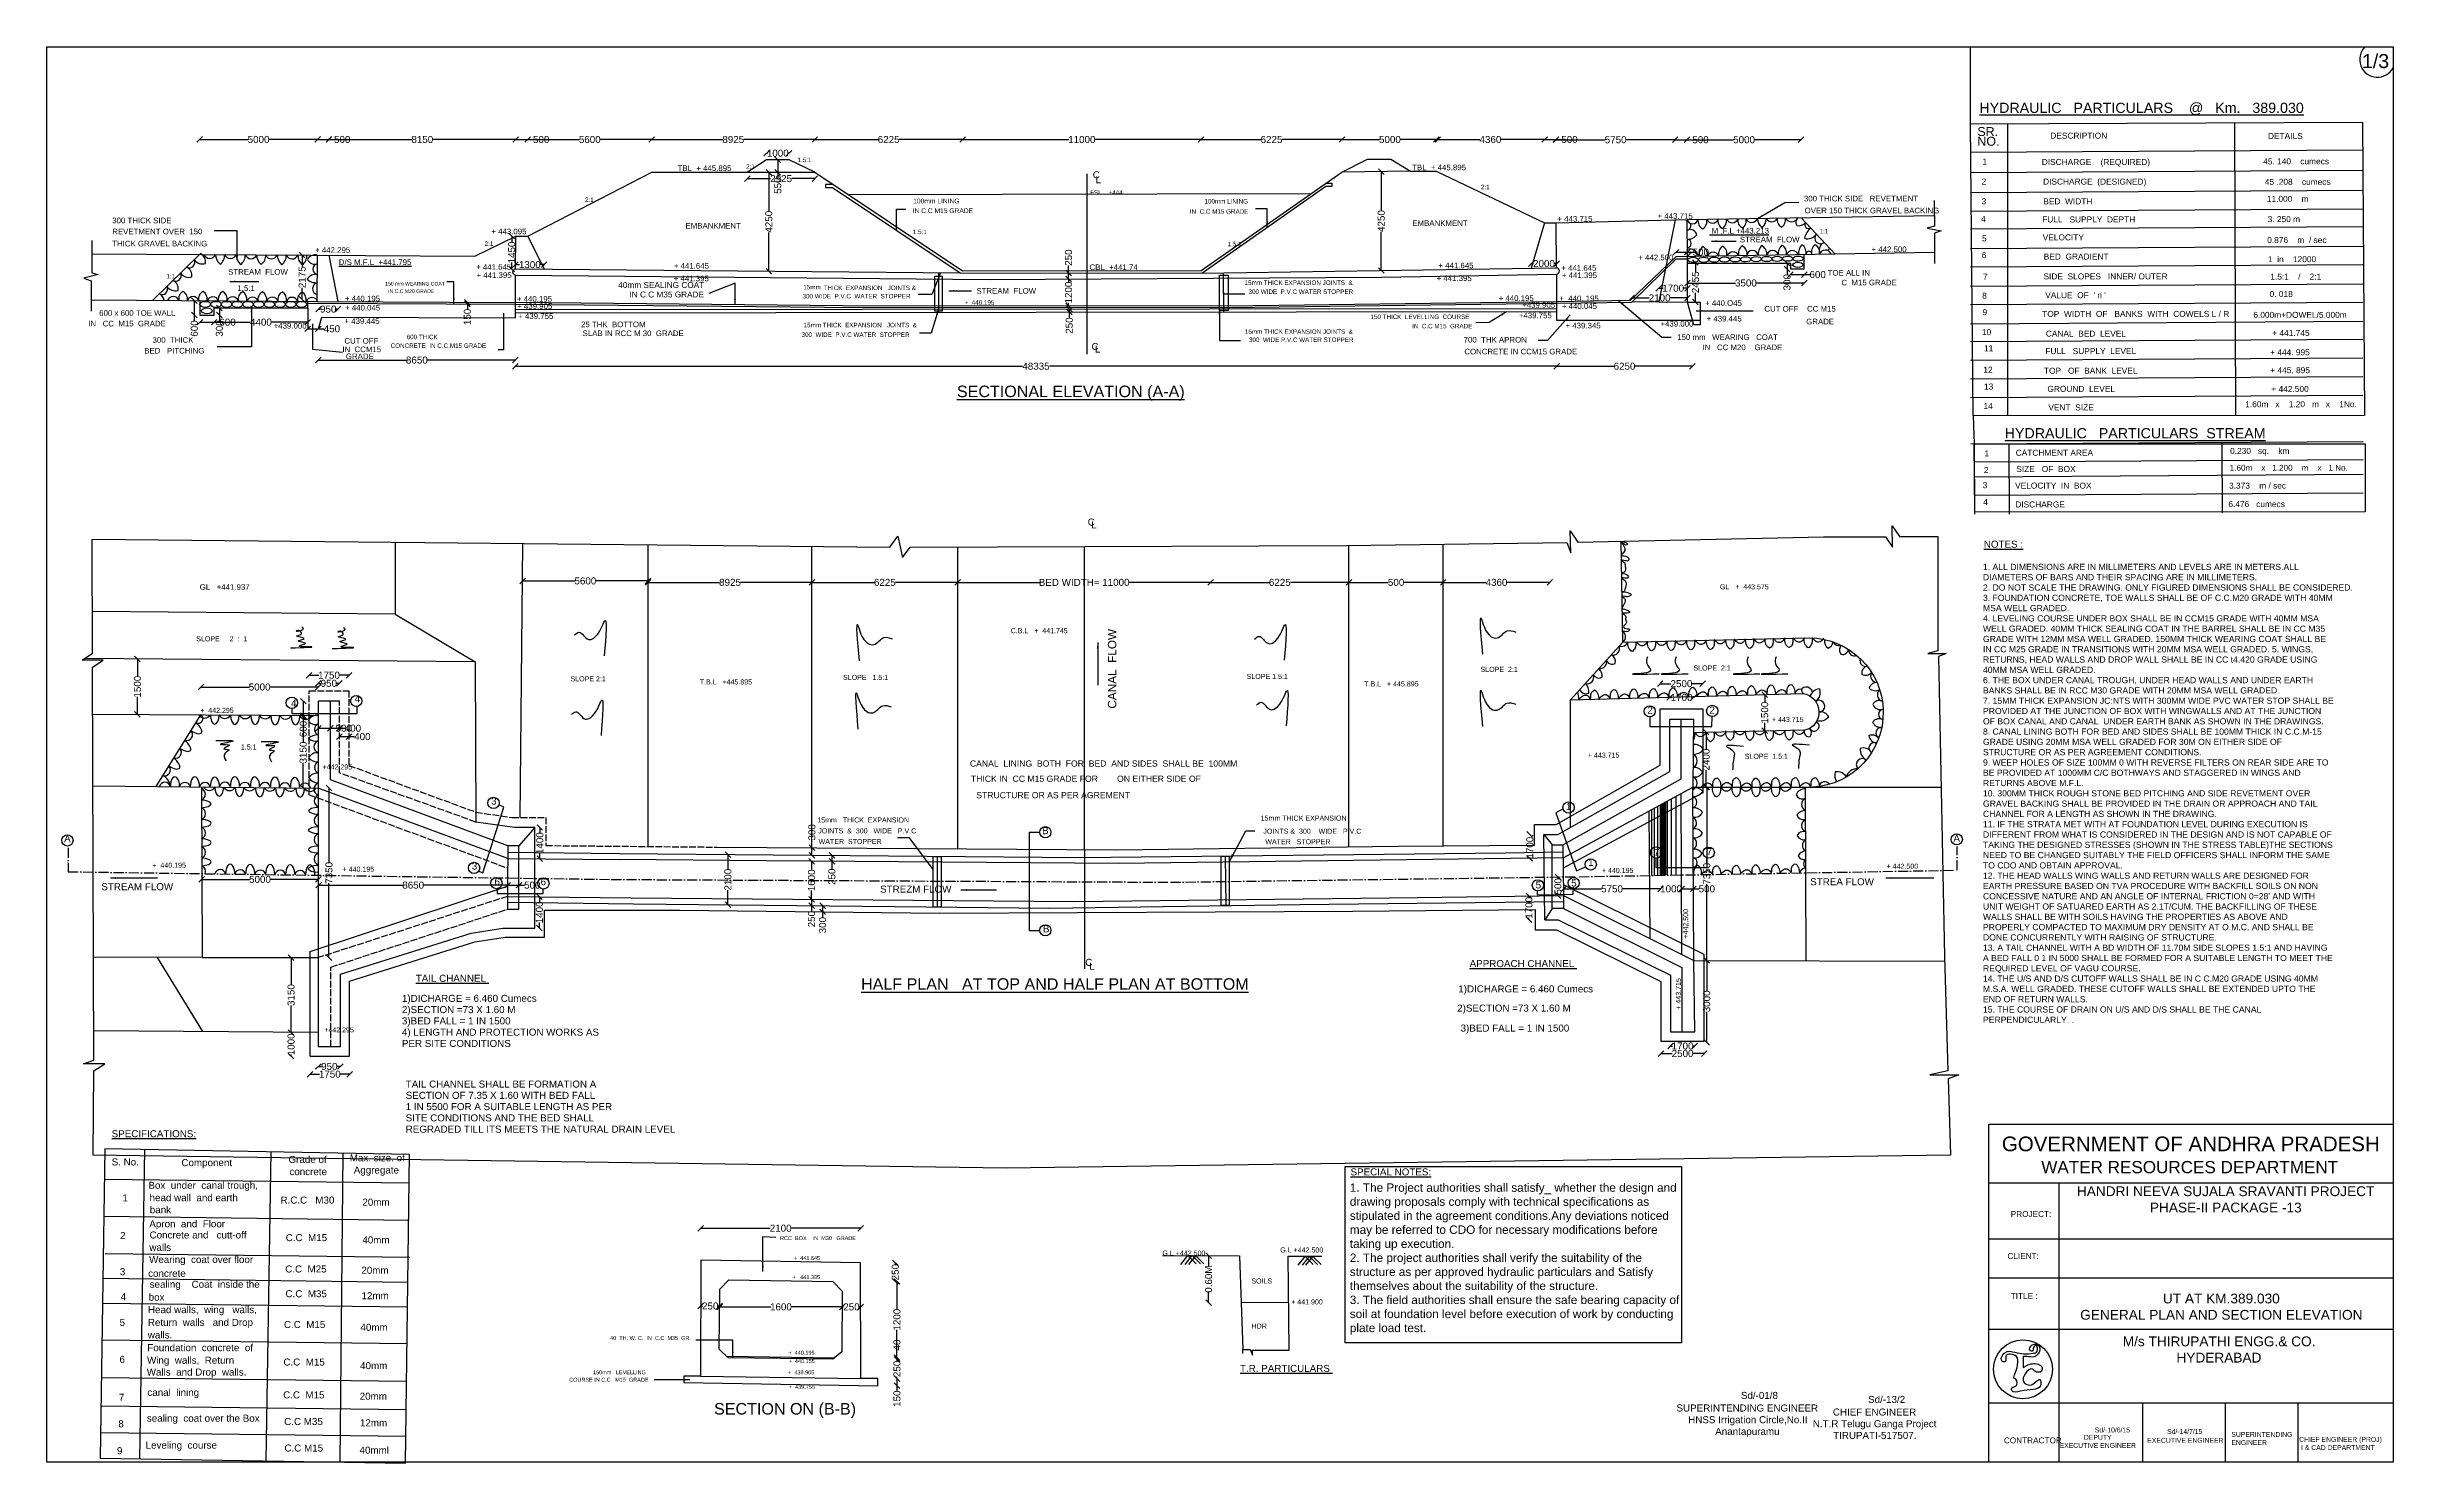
# Model space of a CAD drawing. Header units: millimetres. Extents: x 3111 to 11471, y 4451 to 9497.
import ezdxf

# ---------------------------------------------------------------- set-up
doc = ezdxf.new("R2010")
doc.units = ezdxf.units.MM
doc.header["$MEASUREMENT"] = 0
doc.linetypes.add('ACAD_ISO02W100', pattern=[15, 12, -3])
doc.linetypes.add('ACAD_ISO10W100', pattern=[18, 12, -3, 0, -3])
for name, color, linetype in [('DIMENSIONS', 7, 'Continuous'), ('DRAWING', 7, 'Continuous'), ('TEXT', 7, 'Continuous')]:
    doc.layers.add(name, color=color, linetype=linetype)
doc.styles.get("Standard").update_dxf_attribs({"font": 'arial.ttf', "height": 25})
doc.dimstyles.get("Standard").update_dxf_attribs({"dimtxt": 25, "dimasz": 20, "dimexe": 0.18, "dimexo": 0.0625, "dimgap": 0.09, "dimtad": 0, "dimdec": 0, "dimzin": 0, "dimdsep": 46, "dimtxsty": 'Standard', "dimblk": 'OBLIQUE', "dimcen": 0.09, "dimse1": 1, "dimse2": 1, "dimadec": 0, "dimazin": 0, "dimtfac": 1, "dimtdec": 0, "dimtofl": 0, "dimtmove": 0, "dimatfit": 3, "dimfxl": 1, "dimtolj": 1, "dimtzin": 0, "dimarcsym": 0})

msp = doc.modelspace()

# ---------------------------------------------------------------- texts
at = {"layer": 'DIMENSIONS', "color": 0}
for s, height, p in [('1/3', 50, (11359.7, 9422)), ('C', 25, (6837.2, 9029.1)), ('L', 25, (6847.3, 9011.5)), ('C', 25, (6832.9, 8417.3)), ('L', 25, (6844.5, 8408.3)), ('C', 25, (6819.1, 7791.7)), ('L', 25, (6831.8, 7781.4)), ('%%UNOTES :', 25, (10012.3, 7712.8)), ('4', 25, (3980.5, 7145.8)), ('4', 25, (4207.3, 7162.3)), ('2', 25, (8813.6, 7121.4)), ('2', 25, (9034.4, 7121.7)), ('3', 25, (4693.4, 6797.5)), ('1', 25, (8523.5, 6778.1)), ('A', 25, (3171.8, 6663.4)), ('B', 25, (6656.6, 6692)), ('A', 25, (9904.2, 6665.1)), ('7', 25, (8836.9, 6614.5)), ('7', 25, (9024.6, 6617.4)), ('3', 25, (4624.4, 6566.1)), ('6', 25, (4705.3, 6510.4)), ('6', 25, (4869.7, 6510)), ('5', 25, (8415.3, 6498.6)), ('5', 25, (8542, 6505.6)), ('1', 25, (8602.5, 6579)), ('B', 25, (6659.6, 6342.1)), ('%%UTAIL CHANNEL ', 25, (4424.8, 6165.9)), ('C', 25, (6810.6, 6222.8)), ('L', 25, (6825, 6209.3)), ('%%UAPPROACH CHANNEL ', 25, (8180.2, 6218.4)), ('1)DICHARGE = 6.460 Cumecs', 25, (4375.5, 6094.5)), ('1)DICHARGE = 6.460 Cumecs', 25, (8139.6, 6128.1)), ('3)BED FALL = 1 IN 1500', 25, (4375.5, 6014.1)), ('2)SECTION =73 X 1.60 M', 25, (4375.5, 6054.3)), ('2)SECTION =73 X 1.60 M', 25, (8135.8, 6059.8)), ('4) LENGTH AND PROTECTION WORKS AS ', 25, (4375.5, 5974)), ('PER SITE CONDITIONS ', 25, (4375.5, 5933.8)), ('3)BED FALL = 1 IN 1500', 25, (8147.9, 5988.5)), ('TAIL CHANNEL SHALL BE FORMATION A', 25, (4389, 5789.1)), ('SECTION OF 7.35 X 1.60 WITH BED FALL ', 25, (4389, 5748.9)), ('SITE CONDITIONS AND THE BED SHALL ', 25, (4389, 5668.6)), ('1 IN 5500 FOR A SUITABLE LENGTH AS PER', 25, (4389, 5708.7)), ('%%USPECIFICATIONS:', 25, (3341.3, 5612)), ('REGRADED TILL ITS MEETS THE NATURAL DRAIN LEVEL', 25, (4389, 5628.4)), ('S. No.', 25, (3341.3, 5511.5)), ('Component', 25, (3589.8, 5509.1)), ('Grade of', 25, (3971.5, 5520.4)), ('Max. size. of', 25, (4189.8, 5526.2)), ('Box  under  canal trough,', 25, (3472.4, 5428.2)), ('concrete', 25, (3974.6, 5476.9)), ('Aggregate', 25, (4204, 5482.7)), ('%%USPECIAL NOTES:', 25, (7755.7, 5476)), ('1', 25, (3379.8, 5383.9)), ('head wall  and earth', 25, (3476.4, 5384.1)), ('bank', 25, (3477.2, 5341.2)), ('R.C.C   M30', 25, (3942.8, 5375.7)), ('20mm', 25, (4234.6, 5368.2)), ('2', 25, (3371.6, 5249.4)), ('Apron  and  Floor', 25, (3475.5, 5291.1)), ('Concrete and   cutt-off', 25, (3476.4, 5251.3)), ('C.C  M15', 25, (3961.6, 5241.8)), ('Wearing  coat over floor', 25, (3474.7, 5163.9)), ('walls', 25, (3475.5, 5207.1)), ('40mm', 25, (4234.6, 5233.7)), ('RCC  BOX    IN  M30   GRADE', 14, (5722.9, 5245.5)), ('+  441.645', 14, (5772.5, 5174.5)), ('3', 25, (3370.5, 5120.5)), ('concrete', 25, (3471.3, 5114.4)), ('sealing    Coat  inside the', 25, (3476.7, 5075.6)), ('C.C  M25', 25, (3959.7, 5130.1)), ('20mm', 25, (4231, 5125.5)), ('+   441.395', 14, (5767.3, 5106.6)), ('4', 25, (3373.3, 5031.4)), ('box', 25, (3473.1, 5029.8)), ('C.C  M35', 25, (3960.7, 5042)), ('12mm', 25, (4231.6, 5034.8)), ('5', 25, (3369.4, 4939.6)), ('Return  walls   and Drop', 25, (3470.3, 4939.9)), ('Head walls,  wing   walls,', 25, (3470.6, 4985.2)), ('C.C  M15', 25, (3955.1, 4932.3)), ('40mm', 25, (4227.8, 4922.2)), ('walls.', 25, (3470, 4894.9)), ('Foundation  concrete  of', 25, (3468.3, 4849.7)), ('40  TH. W. C.  IN  C.C  M35  GR.', 14, (5117.4, 4889.7)), ('+  440.195', 14, (5752.8, 4837.1)), ('6', 25, (3369.1, 4807.9)), ('Walls  and Drop  walls.', 25, (3466.3, 4762.7)), ('Wing  walls,  Return', 25, (3467.3, 4804.9)), ('C.C  M15', 25, (3953.2, 4798.5)), ('40mm', 25, (4226.5, 4785.7)), ('150mm   LEVELLING', 14, (5056.7, 4767.5)), ('+  439.905', 14, (5752, 4767)), ('+  440.155', 14, (5753.5, 4807.5)), ('%%UT.R. PARTICULARS ', 25, (7361.9, 4775.8)), ('7', 25, (3367, 4673)), ('canal  lining ', 25, (3468.5, 4690.3)), ('C.C  M15', 25, (3952.3, 4681.4)), ('20mm', 25, (4225.2, 4676.8)), ('COURSE IN C.C   M15  GRADE', 14, (4971.7, 4741)), ('+  439.755', 14, (5754.2, 4715.8)), ('8', 25, (3365.1, 4578.6)), ('sealing  coat over the Box', 25, (3466.7, 4598.3)), ('C.C M35', 25, (3956, 4586.6)), ('12mm', 25, (4225.9, 4582.1)), ('SECTION ON (B-B)', 41, (5487.9, 4623.9)), ('Leveling  course', 25, (3462.3, 4502.3)), ('C.C M15', 25, (3956.9, 4492)), ('9', 25, (3360.2, 4482.5)), ('40mml', 25, (4224.6, 4484.5))]:
    msp.add_text(s, height=height, dxfattribs=at).set_placement(p)
at = {"layer": 'TEXT', "color": 0}
for s, height, p in [('%%UHYDRAULIC   PARTICULARS    @   Km.   389.030', 36.296, (9996.5, 9262.2)), ('SR.', 31.89, (9989.1, 9179.9)), ('NO.', 31.89, (9989.1, 9145.3)), ('DESCRIPTION ', 21.257, (10249.2, 9170.5)), ('DETAILS', 21.26, (11024.9, 9169.5)), ('TBL  + 445.895', 20, (5357.9, 9055.3)), ('2:1', 16, (5601.9, 9063.4)), ('1.5:1', 16, (5785.2, 9087)), ('TBL  + 445.895', 20, (7975.4, 9058.1)), ('1', 21.3, (10007.6, 9078.1)), ('DISCHARGE    (REQUIRED)', 21.257, (10218.7, 9076.8)), ('DISCHARGE  (DESIGNED)', 21.257, (10223.5, 9006.9)), ('45. 140    cumecs', 21.257, (11008, 9079)), ('2:1', 16, (5028, 8944.9)), ('100mm LINING', 17, (6197.5, 8939.8)), ('FSL    +444', 16, (6827.7, 8970.8)), ('100mm LINING', 16, (7235.3, 8939.4)), ('2:1', 16, (8220.3, 8990)), ('300 THICK SIDE   REVETMENT', 20, (9371.4, 8946.9)), ('3', 21.3, (10004.6, 8936.7)), ('2', 21.3, (10004.6, 9006.9)), ('BED  WIDTH', 21.26, (10224.3, 8936.5)), ('45 .208    cumecs', 21.257, (11013.8, 9006)), ('11.000    m', 21.257, (11020.8, 8945.3)), ('300 THICK SIDE', 20, (3343.2, 8869)), ('EMBANKMENT', 20, (5386.1, 8850.3)), ('IN C.C M15 GRADE', 17, (6195.6, 8905.3)), ('IN  C.C M15 GRADE', 16, (7183.2, 8903)), ('EMBANKMENT', 20, (7975.9, 8859.6)), ('+ 443.715', 20, (8493, 8874.6)), ('+ 443.715', 20, (8849.9, 8884.9)), ('OVER 150 THICK GRAVEL BACKING', 20, (9373.8, 8904.5)), ('4', 21.3, (10002.8, 8874)), ('FULL   SUPPLY  DEPTH', 21.257, (10220.3, 8871.9)), ('3. 250 m', 21.26, (11023.7, 8873.1)), ('THICK GRAVEL BACKING', 20, (3343.4, 8786.4)), ('REVETMENT OVER  150', 20, (3343.2, 8829.7)), ('+ 442.295', 20, (4066.4, 8763.7)), ('2:1', 16, (4670.4, 8788.3)), ('+ 443.095', 20, (4694.4, 8829.8)), ('1.5:1', 16, (6196, 8830.2)), ('1.5:1', 16, (7317.6, 8787.1)), ('%%U M .F.L +443.213', 20, (9034.7, 8832.3)), ('STREAM  FLOW', 20, (9143, 8801.2)), ('1:1', 16, (9427.3, 8832.9)), ('+ 442.500', 20, (9612.2, 8766.2)), ('5', 21.3, (10005.8, 8804.5)), ('VELOCITY', 21.26, (10222.1, 8808.1)), ('0.876    m  / sec', 21.257, (11022.2, 8798.5)), ('STREAM  FLOW', 20, (3756.4, 8685.6)), ('%%UD/S M.F.L  +441.795', 20, (4150.7, 8720.3)), ('+ 441.645', 20, (4640, 8703.2)), ('+ 441.645', 20, (5344.5, 8707.1)), ('CBL  +441.74', 20, (6825.7, 8702.2)), ('+ 441.645', 20, (8069, 8708.4)), ('+ 441.645', 20, (8506.9, 8699.8)), ('+ 442.500', 20, (8781.3, 8737.2)), ('TOE ALL IN', 20, (9455.9, 8682.5)), ('6', 21.3, (10005.2, 8744.8)), ('BED  GRADIENT', 21.257, (10225.9, 8739.7)), ('1  in    12000', 21.257, (11024.8, 8730.4)), ('1:1', 16, (3536.4, 8672.5)), ('1.5:1', 20, (3789.4, 8627.7)), ('+ 440.195', 20, (4172.6, 8590.6)), (' 150 mm WEARING COAT', 13, (4310.9, 8647.2)), (' IN C.C M20 GRADE', 13, (4321.4, 8620.4)), ('+ 441.395', 20, (4641.4, 8674)), ('40mm SEALING COAT', 21, (5146.4, 8638.5)), ('IN C.C M35 GRADE', 21, (5186.3, 8604.7)), ('+ 441.395', 20, (5344.1, 8662.1)), ('300 WIDE  P.V.C  WATER  STOPPER', 16, (5802.9, 8601.3)), ('15mm ', 16, (5806, 8633.4)), ('THICK  EXPANSION   JOINTS & ', 16, (5878.1, 8630.9)), ('STREAM  FLOW', 20, (6422.7, 8617.9)), ('15mm THICK EXPANSION JOINTS  &', 16, (7378.3, 8649.3)), ('300 WIDE  P.V.C WATER STOPPER', 16, (7392.4, 8617.2)), ('+ 441.395', 20, (8062.6, 8663.2)), ('+ 440.195', 20, (8283.6, 8591.9)), ('+  440. 195', 20, (8499.8, 8591.3)), ('+ 441.395', 20, (8508.9, 8673.8)), ('C  M15 GRADE', 20, (9505, 8647.7)), ('8', 21.3, (10006.4, 8600.3)), ('7', 21.3, (10009.4, 8668.6)), ('SIDE  SLOPES   INNER/ OUTER', 21.257, (10225, 8669)), ("VALUE  OF  ' n '", 21.257, (10231.2, 8602)), ('0. 018', 21.26, (11030.6, 8606.3)), ('1.5:1    /    2:1', 21.257, (11033.2, 8668.3)), ('600 x 600 TOE WALL', 20, (3296.9, 8539.3)), ('+ 439.445', 20, (4170.9, 8510.5)), ('+ 440.045', 20, (4173, 8558.1)), ('+ 440.195', 20, (4785.4, 8589.4)), ('+ 439.905', 20, (4786.3, 8563.7)), ('+ 439.755', 20, (4790, 8528.2)), ('+  440.195', 16, (6380.5, 8578.9)), ('150 THICK  LEVELLING  COURSE', 16, (7826.7, 8527.8)), ('+439.755', 20, (8355.6, 8530.6)), ('+439.905', 20, (8367.5, 8567.9)), ('+ 440.045', 20, (8508.9, 8563.7)), ('+ 440.O45', 20, (9019, 8574.7)), ('+ 439.445', 20, (9024.6, 8519)), ('CUT OFF    CC M15', 20, (9230.3, 8554.4)), ('GRADE', 20, (9379.4, 8508.7)), ('9', 21.3, (10007.6, 8541.7)), ('TOP  WIDTH  OF   BANKS  WITH  COWELS L / R', 21.257, (10220.4, 8535.5)), ('6.000m+DOWEL/5.000m', 21.257, (10972.8, 8532)), ('IN   CC  M15  GRADE', 20, (3258, 8501.5)), ('300  THICK', 20, (3486.9, 8443)), ('+439.000', 20, (3918.5, 8493.7)), ('CUT OFF', 20, (4170.5, 8439.9)), ('600 THICK', 16, (4392.6, 8455.8)), ('25 THK  BOTTOM', 20, (5014, 8498.7)), ('SLAB IN RCC M 30  GRADE', 20, (5019.5, 8466.9)), ('300  WIDE  P.V.C WATER  STOPPER', 16, (5799.6, 8464)), ('15mm THICK  EXPANSION   JOINTS  &', 16, (5806.9, 8498.2)), ('15mm THICK EXPANSION JOINTS  &', 16, (7379.3, 8475)), ('300  WIDE P.V.C WATER STOPPER', 16, (7393.9, 8445.9)), ('IN  C.C M15  GRADE', 16, (7975, 8494.5)), ('700  THK APRON', 20, (8158.8, 8443.9)), ('+ 439.345', 20, (8521.9, 8494.3)), ('+439.000', 20, (8860.3, 8500.8)), ('150 mm   WEARING   COAT', 20, (8920, 8453.2)), ('10', 21.26, (10005.7, 8470.4)), ('CANAL  BED  LEVEL', 21.257, (10233.4, 8465.1)), ('+ 441.745', 21.26, (11040.3, 8467.7)), ('BED   PITCHING', 20, (3457.5, 8404.8)), ('IN  CCM15', 20, (4163.4, 8409.7)), ('GRADE', 20, (4175.9, 8384.9)), ('CONCRETE  IN C.C.M15 GRADE', 16, (4335.3, 8424.8)), ('CONCRETE IN CCM15 GRADE', 20, (8161.4, 8401.7)), ('IN   CC M20    GRADE', 20, (9010.3, 8416.8)), ('11', 21.26, (10013.1, 8413.2)), ('FULL   SUPPLY  LEVEL', 21.257, (10231.7, 8402.8)), ('+ 444. 995', 21.26, (11032.6, 8398.8)), ('%%USECTIONAL ELEVATION (A-A)', 41, (6353.2, 8249.4)), ('12', 21.26, (10010.6, 8336.4)), ('13', 21.26, (10013, 8276.6)), ('TOP   OF  BANK  LEVEL', 21.257, (10226.5, 8332.9)), ('GROUND  LEVEL', 21.257, (10238.9, 8268.3)), ('+ 445. 895', 21.26, (11033.2, 8334.8)), ('+ 442.500', 21.26, (11037.1, 8268.1)), ('14', 21.26, (10011.2, 8207.1)), ('VENT  SIZE', 21.26, (10242.2, 8202)), ('1.60m   x    1.20   m   x    1No.', 21.257, (10943.9, 8213.6)), ('%%UHYDRAULIC   PARTICULARS  STREAM', 36.296, (10086.7, 8102.7)), ('1', 21.3, (10014.7, 8038.3)), ('CATCHMENT AREA', 21.272, (10125.9, 8040.5)), ('0.230   sq.    km', 21.272, (10889.9, 8047.2)), ('3', 21.3, (10008.2, 7925)), ('2', 21.3, (10012.5, 7979.1)), ('VELOCITY  IN  BOX', 21.272, (10123.7, 7923.6)), ('SIZE   OF  BOX', 21.272, (10128.1, 7982.7)), ('3.373    m / sec', 21.272, (10886.2, 7923.5)), (' 1.60m    x   1.200    m    x   1 No.   ', 20.78, (10880.4, 7987.3)), ('4', 21.3, (10010.3, 7865.1)), ('DISCHARGE', 21.27, (10124.5, 7856.3)), ('6.476   cumecs', 21.272, (10883.7, 7857.6)), ('GL   +441.937', 20, (3655, 7562.9)), ('GL   +  443.575', 18, (9072, 7564.6)), ('SLOPE     2  :  1', 18, (3642.7, 7379.2)), ('C.B.L   +  441.745', 18, (6544.9, 7408.2)), ('SLOPE  2:1', 18, (8219, 7270.4)), ('SLOPE  2:1', 18, (8977.7, 7275.3)), ('SLOPE 2:1', 18, (4976.2, 7236.6)), ('T.B.L   +445.895', 18, (5436.7, 7225.5)), ('SLOPE   1.5:1', 18, (5947.4, 7241.6)), ('SLOPE 1.5:1', 18, (7385.5, 7245.1)), ('T.B.L   + 445.895', 18, (7804.7, 7218.6)), ('+  442.295', 18, (3656.8, 7124.3)), ('+ 443.715', 18, (9257.4, 7091.8)), ('1.5:1', 18, (3801.8, 6993.7)), ('+442.295', 18, (4092.7, 6922.5)), ('CANAL  LINING  BOTH  FOR  BED  AND SIDES  SHALL BE  100MM', 22, (6399.4, 6932.8)), ('+ 443.715', 18, (8601.3, 6964.7)), ('SLOPE  1.5:1', 18, (9160.5, 6960.5)), ('THICK IN  CC M15 GRADE FOR        ON EITHER SIDE OF', 22, (6403, 6878.6)), ('STRUCTURE OR AS PER AGREMENT', 22, (6422, 6820.1)), ('15mm   THICK  EXPANSION', 18, (5855.6, 6733.7)), ('JOINTS  &  300   WIDE   P.V.C', 18, (5858.9, 6694.9)), ('15mm THICK EXPANSION', 18, (7435.6, 6740.3)), ('JOINTS &  300    WIDE   P.V.C', 18, (7445, 6693.6)), ('WATER  STOPPER', 18, (5860.3, 6656.8)), ('WATER   STOPPER', 18, (7452, 6656.2)), ('+  440.195', 18, (3486.4, 6572.3)), ('+ 440.195', 18, (4164.2, 6558.4)), ('+ 440.195', 18, (8651.3, 6553.8)), ('STREA FLOW', 25, (9393.7, 6510)), ('+ 442.500', 18, (9665.8, 6568.9)), ('STREAM FLOW', 25, (3304.3, 6492.4)), ('STREZM FLOW', 25, (6079.5, 6483.8)), ('%%UHALF PLAN   AT TOP AND HALF PLAN AT BOTTOM', 41, (6011.6, 6137.6)), ('+442.295', 18, (4098.8, 5985.9)), ('G.L +442.500', 18, (7085.5, 5190.2)), ('G.L +442.500', 18, (7505.5, 5201.4)), ('SOILS ', 18, (7402.4, 5090.9)), ('+ 441.900', 18, (7544.3, 5016.2)), ('HDR', 18, (7403.1, 4930.1)), ('Sd/-01/8', 25, (9146.7, 4679.6)), ('Sd/-13/2', 25, (9600, 4665.3)), ('Sd/-10/6/15', 17.421, (10407.7, 4560.2)), ('Sd/-14/7/15', 17.421, (10665.2, 4554.7))]:
    msp.add_text(s, height=height, dxfattribs=at).set_placement(p)
for s, height, p in [('CANAL  FLOW', 30, (6921.2, 7139.4)), ('+442.500', 18, (8958.9, 6320)), ('+ 443.715', 18, (8932.9, 6066.5))]:
    msp.add_text(s, height=height, rotation=90, dxfattribs=at).set_placement(p)
at = {"layer": 'TEXT', "color": 0, "attachment_point": 1}
for s, insert, char_height, width in [("1. ALL DIMENSIONS ARE IN MILLIMETERS AND LEVELS ARE IN METERS.ALL DIAMETERS OF BARS AND THEIR SPACING ARE IN MILLIMETERS. \\P2. DO NOT SCALE THE DRAWING. ONLY FIGURED DIMENSIONS SHALL BE CONSIDERED. \\P3. FOUNDATION CONCRETE, TOE WALLS SHALL BE OF C.C.M20 GRADE WITH 40MM MSA WELL GRADED. \\P4. LEVELING COURSE UNDER BOX SHALL BE IN CCM15 GRADE WITH 40MM MSA WELL GRADED. 40MM THICK SEALING COAT IN THE BARREL SHALL BE IN CC M35 GRADE WITH 12MM MSA WELL GRADED. 150MM THICK WEARING COAT SHALL BE IN CC M25 GRADE IN TRANSITIONS WITH 20MM MSA WELL GRADED. 5. WINGS, RETURNS, HEAD WALLS AND DROP WALL SHALL BE IN CC t4.420 GRADE USING 40MM MSA WELL GRADED. \\P6. THE BOX UNDER CANAL TROUGH, UNDER HEAD WALLS AND UNDER EARTH BANKS SHALL BE IN RCC M30 GRADE WITH 20MM MSA WELL GRADED. \\P7. 15MM THICK EXPANSION JC:NTS WITH 300MM WIDE PVC WATER STOP SHALL BE PROVIDED AT THE JUNCTION OF BOX WITH WINGWALLS AND AT THE JUNCTION OF BOX CANAL AND CANAL  UNDER EARTH BANK AS SHOWN IN THE DRAWINGS. \\P8. CANAL LINING BOTH FOR BED AND SIDES SHALL BE 100MM THICK IN C.C.M-15 GRADE USING 20MM MSA WELL GRADED FOR 30M ON EITHER SIDE OF STRUCTURE OR AS PER AGREEMENT CONDITIONS. \\P9. WEEP HOLES OF SIZE 100MM 0 WITH REVERSE FILTERS ON REAR SIDE ARE TO BE PROVIDED AT 1000MM C/C BOTHWAYS AND STAGGERED IN WINGS AND RETURNS ABOVE M.F.L. \\P10. 300MM THICK ROUGH STONE BED PITCHING AND SIDE REVETMENT OVER GRAVEL BACKING SHALL BE PROVIDED IN THE DRAIN OR APPROACH AND TAIL CHANNEL FOR A LENGTH AS SHOWN IN THE DRAWING. \\P11. IF THE STRATA MET WITH AT FOUNDATION LEVEL DURING EXECUTION IS DIFFERENT FROM WHAT IS CONSIDERED IN THE DESIGN AND IS NOT CAPABLE OF TAKING THE DESIGNED STRESSES (SHOWN IN THE STRESS TABLE)THE SECTIONS NEED TO BE CHANGED SUITABLY THE FIELD OFFICERS SHALL INFORM THE SAME TO CDO AND OBTAIN APPROVAL. \\P12. THE HEAD WALLS WING WALLS AND RETURN WALLS ARE DESIGNED FOR EARTH PRESSURE BASED ON TVA PROCEDURE WITH BACKFILL SOILS ON NON CONCESSIVE NATURE AND AN ANGLE OF INTERNAL FRICTION 0=28' AND WITH UNIT WEIGHT OF SATUARED EARTH AS 2.1T/CUM. THE BACKFILLING OF THESE WALLS SHALL BE WITH SOILS HAVING THE PROPERTIES AS ABOVE AND PROPERLY COMPACTED TO MAXIMUM DRY DENSITY AT O.M.C. AND SHALL BE DONE CONCURRENTLY WITH RAISING OF STRUCTURE. \\P13. A TAIL CHANNEL WITH A BD WIDTH OF 11.70M SIDE SLOPES 1.5:1 AND HAVING A BED FALL 0 1 IN 5000 SHALL BE FORMED FOR A SUITABLE LENGTH TO MEET THE REQUIRED LEVEL OF VAGU COURSE. \\P14. THE U/S AND D/S CUTOFF WALLS SHALL BE IN C C.M20 GRADE USING 40MM M.S.A. WELL GRADED. THESE CUTOFF WALLS SHALL BE EXTENDED UPTO THE END OF RETURN WALLS. \\P15. THE COURSE OF DRAIN ON U/S AND D/S SHALL BE THE CANAL PERPENDICULARLY. . ", (10009.3, 7655.4), 22, 1249.866), ('\\pi28.197;{\\H1.5x;GOVERNMENT OF ANDHRA PRADESH}  \\P\\pi168.65;{\\H1.25x;WATER RESOURCES DEPARTMENT }', (10048.4, 5614.5), 34.842, 1393.409), ('1. The Project authorities shall satisfy_ whether the design and drawing proposals comply with technical specifications as stipulated in the agreement conditions.Any deviations noticed may be referred to CDO for necessary modifications before taking up execution. \\P2. The project authorities shall verify the suitability of the structure as per approved hydraulic particulars and Satisfy themselves about the suitability of the structure. \\P3. The field authorities shall ensure the safe bearing capacity of soil at foundation level before execution of work by conducting plate load test. \\P ', (7753.2, 5447.7), 30, 1190.234), ('\\pi2.4361;HANDRI NEEVA SUJALA SRAVANTI PROJECT \\P\\pi262.6;PHASE-II PACKAGE -13', (10341.5, 5437), 34.842, 1060.229), ('PROJECT:', (10108.3, 5349), 20.91, 214.459), ('CLIENT:', (10096.5, 5199.4), 20.91, 214.459), ('TITLE :', (10108.2, 5056.6), 20.91, 214.459), ('\\pi314.6;UT AT KM.389.030\\P\\pi20.022;GENERAL PLAN AND SECTION ELEVATION ', (10335.7, 5054.8), 34.842, 1039.645), ('\\pi3.9215;M/s THIRUPATHI ENGG.& CO. \\P\\pi195.22;HYDERABAD    ', (10503.4, 4902.1), 34.842, 686.879), ('\\pi6.3028;SUPERINTENDING ENGINEER  \\P\\pi48.015;HNSS Irrigation Circle,No.II \\P\\pi144.26;Anantapuramu', (8911, 4659.7), 25, 515.129), ('\\pi110.21;CHIEF ENGINEER \\P\\pi38.704;N.T.R Telugu Ganga Project \\P\\pi111;TIRUPATI-517507.', (9364.3, 4645.4), 25, 515.129), ('CONTRACTOR ', (10084, 4542.2), 20.905, 214.459), ('\\pi155.44;DEPUTY \\P\\pi68.971;EXECUTIVE ENGINEER ', (10213.5, 4551.5), 17.421, 407.526), ('EXECUTIVE ENGINEER', (10594.7, 4540.7), 17.421, 271.684), ('SUPERINTENDING \\PENGINEER ', (10894.2, 4561.7), 17.421, 216.355), ('CHIEF ENGINEER (PROJ)\\P I & CAD DEPARTMENT ', (11136, 4544), 17.421, 294.06)]:
    msp.add_mtext(s, dxfattribs=dict(at, insert=insert, char_height=char_height, width=width))

# ---------------------------------------------------------------- blocks, each defined once
blk = doc.blocks.new('_Oblique')
at = {"color": 0, "linetype": 'ByBlock', "lineweight": -2}
blk.add_line((-0.5, -0.5), (0.5, 0.5), dxfattribs=at)
blk = doc.blocks.new('*D4')
at = {"layer": 'Defpoints', "color": 0}
for p in [(4075, 9167.6), (3654.4, 8758.2), (4075, 8755.6)]:
    blk.add_point(p, dxfattribs=at)
at = {"layer": 'DIMENSIONS', "color": 0, "lineweight": -2}
for p, q in [((3654.4, 9167.6), (3827.3, 9167.6)), ((4075, 9167.6), (3902.1, 9167.6))]:
    blk.add_line(p, q, dxfattribs=at)
at = {"layer": 'DIMENSIONS', "color": 0, "lineweight": -2, "xscale": 20, "yscale": 20, "zscale": 20, "rotation": 180}
blk.add_blockref('_Oblique', (3654.4, 9167.6), dxfattribs=at)
at = {"layer": 'DIMENSIONS', "color": 0, "lineweight": -2, "xscale": 20, "yscale": 20, "zscale": 20}
blk.add_blockref('_Oblique', (4075, 9167.6), dxfattribs=at)
at = {"layer": 'DIMENSIONS', "color": 0, "insert": (3864.7, 9167.6), "char_height": 25, "attachment_point": 5}
blk.add_mtext('\\A1;5000', dxfattribs=at)
blk = doc.blocks.new('*D5')
at = {"layer": 'Defpoints', "color": 0}
for p in [(4115.1, 9167.6), (4075, 8755.6), (4115.1, 8755.3)]:
    blk.add_point(p, dxfattribs=at)
at = {"layer": 'DIMENSIONS', "color": 0, "lineweight": -2}
for p, q in [((4075, 9167.6), (4115.1, 9167.6)), ((4115.1, 9167.6), (4135.1, 9167.6))]:
    blk.add_line(p, q, dxfattribs=at)
at = {"layer": 'DIMENSIONS', "color": 0, "lineweight": -2, "xscale": 20, "yscale": 20, "zscale": 20, "rotation": 180}
blk.add_blockref('_Oblique', (4075, 9167.6), dxfattribs=at)
at = {"layer": 'DIMENSIONS', "color": 0, "lineweight": -2, "xscale": 20, "yscale": 20, "zscale": 20}
blk.add_blockref('_Oblique', (4115.1, 9167.6), dxfattribs=at)
at = {"layer": 'DIMENSIONS', "color": 0, "insert": (4162.8, 9167.6), "char_height": 25, "attachment_point": 5}
blk.add_mtext('\\A1;500', dxfattribs=at)
blk = doc.blocks.new('*D6')
at = {"layer": 'Defpoints', "color": 0}
for p in [(4781.2, 9167.4), (4781.2, 8823.6), (4115.1, 8755.3)]:
    blk.add_point(p, dxfattribs=at)
at = {"layer": 'DIMENSIONS', "color": 0, "lineweight": -2}
for p, q in [((4115.1, 9167.4), (4410.8, 9167.4)), ((4781.2, 9167.4), (4485.6, 9167.4))]:
    blk.add_line(p, q, dxfattribs=at)
at = {"layer": 'DIMENSIONS', "color": 0, "lineweight": -2, "xscale": 20, "yscale": 20, "zscale": 20, "rotation": 180}
blk.add_blockref('_Oblique', (4115.1, 9167.4), dxfattribs=at)
at = {"layer": 'DIMENSIONS', "color": 0, "lineweight": -2, "xscale": 20, "yscale": 20, "zscale": 20}
blk.add_blockref('_Oblique', (4781.2, 9167.4), dxfattribs=at)
at = {"layer": 'DIMENSIONS', "color": 0, "insert": (4448.2, 9167.4), "char_height": 25, "attachment_point": 5}
blk.add_mtext('\\A1;8150', dxfattribs=at)
blk = doc.blocks.new('*D7')
at = {"layer": 'Defpoints', "color": 0}
for p in [(4824, 9167.4), (4781.2, 8823.6), (4824, 8823.6)]:
    blk.add_point(p, dxfattribs=at)
at = {"layer": 'DIMENSIONS', "color": 0, "lineweight": -2}
for p, q in [((4781.2, 9167.4), (4824, 9167.4)), ((4824, 9167.4), (4844, 9167.4))]:
    blk.add_line(p, q, dxfattribs=at)
at = {"layer": 'DIMENSIONS', "color": 0, "lineweight": -2, "xscale": 20, "yscale": 20, "zscale": 20, "rotation": 180}
blk.add_blockref('_Oblique', (4781.2, 9167.4), dxfattribs=at)
at = {"layer": 'DIMENSIONS', "color": 0, "lineweight": -2, "xscale": 20, "yscale": 20, "zscale": 20}
blk.add_blockref('_Oblique', (4824, 9167.4), dxfattribs=at)
at = {"layer": 'DIMENSIONS', "color": 0, "insert": (4871.7, 9167.4), "char_height": 25, "attachment_point": 5}
blk.add_mtext('\\A1;500', dxfattribs=at)
blk = doc.blocks.new('*D8')
at = {"layer": 'Defpoints', "color": 0}
for p in [(5265.9, 9167.4), (5265.9, 9050.7), (4824, 8823.6)]:
    blk.add_point(p, dxfattribs=at)
at = {"layer": 'DIMENSIONS', "color": 0, "lineweight": -2}
for p, q in [((4824, 9167.4), (5007.6, 9167.4)), ((5265.9, 9167.4), (5082.3, 9167.4))]:
    blk.add_line(p, q, dxfattribs=at)
at = {"layer": 'DIMENSIONS', "color": 0, "lineweight": -2, "xscale": 20, "yscale": 20, "zscale": 20, "rotation": 180}
blk.add_blockref('_Oblique', (4824, 9167.4), dxfattribs=at)
at = {"layer": 'DIMENSIONS', "color": 0, "lineweight": -2, "xscale": 20, "yscale": 20, "zscale": 20}
blk.add_blockref('_Oblique', (5265.9, 9167.4), dxfattribs=at)
at = {"layer": 'DIMENSIONS', "color": 0, "insert": (5044.9, 9167.4), "char_height": 25, "attachment_point": 5}
blk.add_mtext('\\A1;5600', dxfattribs=at)
blk = doc.blocks.new('*D9')
at = {"layer": 'Defpoints', "color": 0}
for p in [(5846.8, 9167.4), (5265.9, 9050.7), (5846.8, 9050.7)]:
    blk.add_point(p, dxfattribs=at)
at = {"layer": 'DIMENSIONS', "color": 0, "lineweight": -2}
for p, q in [((5265.9, 9167.4), (5518.8, 9167.4)), ((5846.8, 9167.4), (5593.9, 9167.4))]:
    blk.add_line(p, q, dxfattribs=at)
at = {"layer": 'DIMENSIONS', "color": 0, "lineweight": -2, "xscale": 20, "yscale": 20, "zscale": 20, "rotation": 180}
blk.add_blockref('_Oblique', (5265.9, 9167.4), dxfattribs=at)
at = {"layer": 'DIMENSIONS', "color": 0, "lineweight": -2, "xscale": 20, "yscale": 20, "zscale": 20}
blk.add_blockref('_Oblique', (5846.8, 9167.4), dxfattribs=at)
at = {"layer": 'DIMENSIONS', "color": 0, "insert": (5556.3, 9167.4), "char_height": 25, "attachment_point": 5}
blk.add_mtext('\\A1;8925', dxfattribs=at)
blk = doc.blocks.new('*D10')
at = {"layer": 'Defpoints', "color": 0}
for p in [(5754.9, 9118.7), (5674.9, 9095.5), (5754.9, 9095.5)]:
    blk.add_point(p, dxfattribs=at)
at = {"layer": 'DIMENSIONS', "color": 0, "lineweight": -2}
for p, q in [((5674.9, 9118.7), (5678.7, 9118.7)), ((5754.9, 9118.7), (5751.1, 9118.7))]:
    blk.add_line(p, q, dxfattribs=at)
at = {"layer": 'DIMENSIONS', "color": 0, "lineweight": -2, "xscale": 20, "yscale": 20, "zscale": 20, "rotation": 180}
blk.add_blockref('_Oblique', (5674.9, 9118.7), dxfattribs=at)
at = {"layer": 'DIMENSIONS', "color": 0, "lineweight": -2, "xscale": 20, "yscale": 20, "zscale": 20}
blk.add_blockref('_Oblique', (5754.9, 9118.7), dxfattribs=at)
at = {"layer": 'DIMENSIONS', "color": 0, "insert": (5714.9, 9118.7), "char_height": 25, "attachment_point": 5}
blk.add_mtext('\\A1;1000', dxfattribs=at)
blk = doc.blocks.new('*D11')
at = {"layer": 'Defpoints', "color": 0}
for p in [(5714.9, 9095.5), (5714.9, 9050.7), (5714.9, 9050.7)]:
    blk.add_point(p, dxfattribs=at)
at = {"layer": 'DIMENSIONS', "color": 0, "lineweight": -2}
for p, q in [((5714.9, 9095.5), (5714.9, 9050.7)), ((5714.9, 9050.7), (5714.9, 9030.7))]:
    blk.add_line(p, q, dxfattribs=at)
at = {"layer": 'DIMENSIONS', "color": 0, "lineweight": -2, "xscale": 20, "yscale": 20, "zscale": 20}
for p, rotation in [((5714.9, 9095.5), 90), ((5714.9, 9050.7), 270)]:
    blk.add_blockref('_Oblique', p, dxfattribs=dict(at, rotation=rotation))
at = {"layer": 'DIMENSIONS', "color": 0, "insert": (5714.9, 9003), "char_height": 25, "attachment_point": 5, "rotation": 90}
blk.add_mtext('\\A1;550', dxfattribs=at)
blk = doc.blocks.new('*D12')
at = {"layer": 'Defpoints', "color": 0}
for p in [(5606.5, 9050.7), (5846.8, 9050.7), (5846.8, 9028)]:
    blk.add_point(p, dxfattribs=at)
at = {"layer": 'DIMENSIONS', "color": 0, "lineweight": -2}
for p, q in [((5606.5, 9028), (5688.9, 9028)), ((5846.8, 9028), (5764.4, 9028))]:
    blk.add_line(p, q, dxfattribs=at)
at = {"layer": 'DIMENSIONS', "color": 0, "lineweight": -2, "xscale": 20, "yscale": 20, "zscale": 20, "rotation": 180}
blk.add_blockref('_Oblique', (5606.5, 9028), dxfattribs=at)
at = {"layer": 'DIMENSIONS', "color": 0, "lineweight": -2, "xscale": 20, "yscale": 20, "zscale": 20}
blk.add_blockref('_Oblique', (5846.8, 9028), dxfattribs=at)
at = {"layer": 'DIMENSIONS', "color": 0, "insert": (5726.7, 9028), "char_height": 25, "attachment_point": 5}
blk.add_mtext('\\A1;2925', dxfattribs=at)
blk = doc.blocks.new('*D13')
at = {"layer": 'Defpoints', "color": 0}
for p in [(6373.2, 9167.4), (5846.8, 9050.7), (6373.2, 8698.9)]:
    blk.add_point(p, dxfattribs=at)
at = {"layer": 'DIMENSIONS', "color": 0, "lineweight": -2}
for p, q in [((5846.8, 9167.4), (6072.4, 9167.4)), ((6373.2, 9167.4), (6147.6, 9167.4))]:
    blk.add_line(p, q, dxfattribs=at)
at = {"layer": 'DIMENSIONS', "color": 0, "lineweight": -2, "xscale": 20, "yscale": 20, "zscale": 20, "rotation": 180}
blk.add_blockref('_Oblique', (5846.8, 9167.4), dxfattribs=at)
at = {"layer": 'DIMENSIONS', "color": 0, "lineweight": -2, "xscale": 20, "yscale": 20, "zscale": 20}
blk.add_blockref('_Oblique', (6373.2, 9167.4), dxfattribs=at)
at = {"layer": 'DIMENSIONS', "color": 0, "insert": (6110, 9167.4), "char_height": 25, "attachment_point": 5}
blk.add_mtext('\\A1;6225', dxfattribs=at)
blk = doc.blocks.new('*D14')
at = {"layer": 'Defpoints', "color": 0}
for p in [(7223.2, 9167.4), (6373.2, 8698.9), (7223.2, 8700.7)]:
    blk.add_point(p, dxfattribs=at)
at = {"layer": 'DIMENSIONS', "color": 0, "lineweight": -2}
for p, q in [((6373.2, 9167.4), (6752.3, 9167.4)), ((7223.2, 9167.4), (6844.1, 9167.4))]:
    blk.add_line(p, q, dxfattribs=at)
at = {"layer": 'DIMENSIONS', "color": 0, "lineweight": -2, "xscale": 20, "yscale": 20, "zscale": 20, "rotation": 180}
blk.add_blockref('_Oblique', (6373.2, 9167.4), dxfattribs=at)
at = {"layer": 'DIMENSIONS', "color": 0, "lineweight": -2, "xscale": 20, "yscale": 20, "zscale": 20}
blk.add_blockref('_Oblique', (7223.2, 9167.4), dxfattribs=at)
at = {"layer": 'DIMENSIONS', "color": 0, "insert": (6798.2, 9167.4), "char_height": 25, "attachment_point": 5}
blk.add_mtext('\\A1;11000', dxfattribs=at)
blk = doc.blocks.new('*D15')
at = {"layer": 'Defpoints', "color": 0}
for p in [(7725.2, 9167.4), (7725.2, 9051.6), (7223.2, 8700.7)]:
    blk.add_point(p, dxfattribs=at)
at = {"layer": 'DIMENSIONS', "color": 0, "lineweight": -2}
for p, q in [((7223.2, 9167.4), (7436.6, 9167.4)), ((7725.2, 9167.4), (7511.8, 9167.4))]:
    blk.add_line(p, q, dxfattribs=at)
at = {"layer": 'DIMENSIONS', "color": 0, "lineweight": -2, "xscale": 20, "yscale": 20, "zscale": 20, "rotation": 180}
blk.add_blockref('_Oblique', (7223.2, 9167.4), dxfattribs=at)
at = {"layer": 'DIMENSIONS', "color": 0, "lineweight": -2, "xscale": 20, "yscale": 20, "zscale": 20}
blk.add_blockref('_Oblique', (7725.2, 9167.4), dxfattribs=at)
at = {"layer": 'DIMENSIONS', "color": 0, "insert": (7474.2, 9167.4), "char_height": 25, "attachment_point": 5}
blk.add_mtext('\\A1;6225', dxfattribs=at)
blk = doc.blocks.new('*D16')
at = {"layer": 'Defpoints', "color": 0}
for p in [(8066.9, 9167.4), (7725.2, 9051.6), (8066.9, 9051.6)]:
    blk.add_point(p, dxfattribs=at)
at = {"layer": 'DIMENSIONS', "color": 0, "lineweight": -2}
for p, q in [((7725.2, 9167.4), (7858.7, 9167.4)), ((8066.9, 9167.4), (7933.5, 9167.4))]:
    blk.add_line(p, q, dxfattribs=at)
at = {"layer": 'DIMENSIONS', "color": 0, "lineweight": -2, "xscale": 20, "yscale": 20, "zscale": 20, "rotation": 180}
blk.add_blockref('_Oblique', (7725.2, 9167.4), dxfattribs=at)
at = {"layer": 'DIMENSIONS', "color": 0, "lineweight": -2, "xscale": 20, "yscale": 20, "zscale": 20}
blk.add_blockref('_Oblique', (8066.9, 9167.4), dxfattribs=at)
at = {"layer": 'DIMENSIONS', "color": 0, "insert": (7896.1, 9167.4), "char_height": 25, "attachment_point": 5}
blk.add_mtext('\\A1;5000', dxfattribs=at)
blk = doc.blocks.new('*D17')
at = {"layer": 'Defpoints', "color": 0}
for p in [(8447.2, 9167.4), (8061.2, 9054.3), (8447.2, 8870.6)]:
    blk.add_point(p, dxfattribs=at)
at = {"layer": 'DIMENSIONS', "color": 0, "lineweight": -2}
for p, q in [((8061.2, 9167.4), (8216.3, 9167.4)), ((8447.2, 9167.4), (8292.1, 9167.4))]:
    blk.add_line(p, q, dxfattribs=at)
at = {"layer": 'DIMENSIONS', "color": 0, "lineweight": -2, "xscale": 20, "yscale": 20, "zscale": 20, "rotation": 180}
blk.add_blockref('_Oblique', (8061.2, 9167.4), dxfattribs=at)
at = {"layer": 'DIMENSIONS', "color": 0, "lineweight": -2, "xscale": 20, "yscale": 20, "zscale": 20}
blk.add_blockref('_Oblique', (8447.2, 9167.4), dxfattribs=at)
at = {"layer": 'DIMENSIONS', "color": 0, "insert": (8254.2, 9167.4), "char_height": 25, "attachment_point": 5}
blk.add_mtext('\\A1;4360', dxfattribs=at)
blk = doc.blocks.new('*D18')
at = {"layer": 'Defpoints', "color": 0}
for p in [(8488.3, 9167.4), (8447.2, 8870.6), (8488.3, 8871.1)]:
    blk.add_point(p, dxfattribs=at)
at = {"layer": 'DIMENSIONS', "color": 0, "lineweight": -2}
for p, q in [((8447.2, 9167.4), (8488.3, 9167.4)), ((8488.3, 9167.4), (8508.3, 9167.4))]:
    blk.add_line(p, q, dxfattribs=at)
at = {"layer": 'DIMENSIONS', "color": 0, "lineweight": -2, "xscale": 20, "yscale": 20, "zscale": 20, "rotation": 180}
blk.add_blockref('_Oblique', (8447.2, 9167.4), dxfattribs=at)
at = {"layer": 'DIMENSIONS', "color": 0, "lineweight": -2, "xscale": 20, "yscale": 20, "zscale": 20}
blk.add_blockref('_Oblique', (8488.3, 9167.4), dxfattribs=at)
at = {"layer": 'DIMENSIONS', "color": 0, "insert": (8535.9, 9167.4), "char_height": 25, "attachment_point": 5}
blk.add_mtext('\\A1;500', dxfattribs=at)
blk = doc.blocks.new('*D19')
at = {"layer": 'Defpoints', "color": 0}
for p in [(8912.5, 9166.6), (8488.3, 8871.1), (8912.5, 8881)]:
    blk.add_point(p, dxfattribs=at)
at = {"layer": 'DIMENSIONS', "color": 0, "lineweight": -2}
for p, q in [((8488.3, 9166.6), (8663, 9166.6)), ((8912.5, 9166.6), (8737.8, 9166.6))]:
    blk.add_line(p, q, dxfattribs=at)
at = {"layer": 'DIMENSIONS', "color": 0, "lineweight": -2, "xscale": 20, "yscale": 20, "zscale": 20, "rotation": 180}
blk.add_blockref('_Oblique', (8488.3, 9166.6), dxfattribs=at)
at = {"layer": 'DIMENSIONS', "color": 0, "lineweight": -2, "xscale": 20, "yscale": 20, "zscale": 20}
blk.add_blockref('_Oblique', (8912.5, 9166.6), dxfattribs=at)
at = {"layer": 'DIMENSIONS', "color": 0, "insert": (8700.4, 9166.6), "char_height": 25, "attachment_point": 5}
blk.add_mtext('\\A1;5750', dxfattribs=at)
blk = doc.blocks.new('*D20')
at = {"layer": 'Defpoints', "color": 0}
for p in [(8955.1, 9166.6), (8912.5, 8881), (8955.1, 8882.1)]:
    blk.add_point(p, dxfattribs=at)
at = {"layer": 'DIMENSIONS', "color": 0, "lineweight": -2}
for p, q in [((8912.5, 9166.6), (8955.1, 9166.6)), ((8955.1, 9166.6), (8975.1, 9166.6))]:
    blk.add_line(p, q, dxfattribs=at)
at = {"layer": 'DIMENSIONS', "color": 0, "lineweight": -2, "xscale": 20, "yscale": 20, "zscale": 20, "rotation": 180}
blk.add_blockref('_Oblique', (8912.5, 9166.6), dxfattribs=at)
at = {"layer": 'DIMENSIONS', "color": 0, "lineweight": -2, "xscale": 20, "yscale": 20, "zscale": 20}
blk.add_blockref('_Oblique', (8955.1, 9166.6), dxfattribs=at)
at = {"layer": 'DIMENSIONS', "color": 0, "insert": (9002.7, 9166.6), "char_height": 25, "attachment_point": 5}
blk.add_mtext('\\A1;500', dxfattribs=at)
blk = doc.blocks.new('*D21')
at = {"layer": 'Defpoints', "color": 0}
for p in [(9361, 9166.6), (8955.1, 8882.1), (9361, 8888.6)]:
    blk.add_point(p, dxfattribs=at)
at = {"layer": 'DIMENSIONS', "color": 0, "lineweight": -2}
for p, q in [((8955.1, 9166.6), (9120.7, 9166.6)), ((9361, 9166.6), (9195.4, 9166.6))]:
    blk.add_line(p, q, dxfattribs=at)
at = {"layer": 'DIMENSIONS', "color": 0, "lineweight": -2, "xscale": 20, "yscale": 20, "zscale": 20, "rotation": 180}
blk.add_blockref('_Oblique', (8955.1, 9166.6), dxfattribs=at)
at = {"layer": 'DIMENSIONS', "color": 0, "lineweight": -2, "xscale": 20, "yscale": 20, "zscale": 20}
blk.add_blockref('_Oblique', (9361, 9166.6), dxfattribs=at)
at = {"layer": 'DIMENSIONS', "color": 0, "insert": (9158, 9166.6), "char_height": 25, "attachment_point": 5}
blk.add_mtext('\\A1;5000', dxfattribs=at)
blk = doc.blocks.new('*D22')
at = {"layer": 'Defpoints', "color": 0}
for p in [(3635.8, 8541.7), (3651.5, 8593.3), (3655.6, 8541.7)]:
    blk.add_point(p, dxfattribs=at)
at = {"layer": 'DIMENSIONS', "color": 0, "lineweight": -2}
for p, q in [((3635.8, 8593.3), (3635.8, 8541.7)), ((3635.8, 8541.7), (3635.8, 8521.7))]:
    blk.add_line(p, q, dxfattribs=at)
at = {"layer": 'DIMENSIONS', "color": 0, "lineweight": -2, "xscale": 20, "yscale": 20, "zscale": 20}
for p, rotation in [((3635.8, 8593.3), 90), ((3635.8, 8541.7), 270)]:
    blk.add_blockref('_Oblique', p, dxfattribs=dict(at, rotation=rotation))
at = {"layer": 'DIMENSIONS', "color": 0, "insert": (3635.8, 8493.9), "char_height": 25, "attachment_point": 5, "rotation": 90}
blk.add_mtext('\\A1;600', dxfattribs=at)
blk = doc.blocks.new('*D23')
at = {"layer": 'Defpoints', "color": 0}
for p in [(3655.6, 8541.7), (3706.5, 8541.7), (3706.5, 8516.5)]:
    blk.add_point(p, dxfattribs=at)
at = {"layer": 'DIMENSIONS', "color": 0, "lineweight": -2}
for p, q in [((3655.6, 8516.5), (3706.5, 8516.5)), ((3706.5, 8516.5), (3726.5, 8516.5))]:
    blk.add_line(p, q, dxfattribs=at)
at = {"layer": 'DIMENSIONS', "color": 0, "lineweight": -2, "xscale": 20, "yscale": 20, "zscale": 20, "rotation": 180}
blk.add_blockref('_Oblique', (3655.6, 8516.5), dxfattribs=at)
at = {"layer": 'DIMENSIONS', "color": 0, "lineweight": -2, "xscale": 20, "yscale": 20, "zscale": 20}
blk.add_blockref('_Oblique', (3706.5, 8516.5), dxfattribs=at)
at = {"layer": 'DIMENSIONS', "color": 0, "insert": (3754.2, 8516.5), "char_height": 25, "attachment_point": 5}
blk.add_mtext('\\A1;600', dxfattribs=at)
blk = doc.blocks.new('*D24')
at = {"layer": 'Defpoints', "color": 0}
for p in [(3706.5, 8567.4), (3706.5, 8541.7), (3725.1, 8541.7)]:
    blk.add_point(p, dxfattribs=at)
at = {"layer": 'DIMENSIONS', "color": 0, "lineweight": -2}
for p, q in [((3725.1, 8567.4), (3725.1, 8541.7)), ((3725.1, 8541.7), (3725.1, 8521.7))]:
    blk.add_line(p, q, dxfattribs=at)
at = {"layer": 'DIMENSIONS', "color": 0, "lineweight": -2, "xscale": 20, "yscale": 20, "zscale": 20}
for p, rotation in [((3725.1, 8567.4), 90), ((3725.1, 8541.7), 270)]:
    blk.add_blockref('_Oblique', p, dxfattribs=dict(at, rotation=rotation))
at = {"layer": 'DIMENSIONS', "color": 0, "insert": (3725.1, 8494), "char_height": 25, "attachment_point": 5, "rotation": 90}
blk.add_mtext('\\A1;300', dxfattribs=at)
blk = doc.blocks.new('*D25')
at = {"layer": 'Defpoints', "color": 0}
for p in [(3706.5, 8541.7), (4039.7, 8530.1), (4039.7, 8516.5)]:
    blk.add_point(p, dxfattribs=at)
at = {"layer": 'DIMENSIONS', "color": 0, "lineweight": -2}
for p, q in [((3706.5, 8516.5), (3835.2, 8516.5)), ((4039.7, 8516.5), (3911, 8516.5))]:
    blk.add_line(p, q, dxfattribs=at)
at = {"layer": 'DIMENSIONS', "color": 0, "lineweight": -2, "xscale": 20, "yscale": 20, "zscale": 20, "rotation": 180}
blk.add_blockref('_Oblique', (3706.5, 8516.5), dxfattribs=at)
at = {"layer": 'DIMENSIONS', "color": 0, "lineweight": -2, "xscale": 20, "yscale": 20, "zscale": 20}
blk.add_blockref('_Oblique', (4039.7, 8516.5), dxfattribs=at)
at = {"layer": 'DIMENSIONS', "color": 0, "insert": (3873.1, 8516.5), "char_height": 25, "attachment_point": 5}
blk.add_mtext('\\A1;4400', dxfattribs=at)
blk = doc.blocks.new('*D26')
at = {"layer": 'Defpoints', "color": 0}
for p in [(4039.7, 8492.8), (4077.9, 8492.8), (4077.9, 8492.8)]:
    blk.add_point(p, dxfattribs=at)
at = {"layer": 'DIMENSIONS', "color": 0, "lineweight": -2}
for p, q in [((4039.7, 8492.8), (4077.9, 8492.8)), ((4077.9, 8492.8), (4097.9, 8492.8))]:
    blk.add_line(p, q, dxfattribs=at)
at = {"layer": 'DIMENSIONS', "color": 0, "lineweight": -2, "xscale": 20, "yscale": 20, "zscale": 20, "rotation": 180}
blk.add_blockref('_Oblique', (4039.7, 8492.8), dxfattribs=at)
at = {"layer": 'DIMENSIONS', "color": 0, "lineweight": -2, "xscale": 20, "yscale": 20, "zscale": 20}
blk.add_blockref('_Oblique', (4077.9, 8492.8), dxfattribs=at)
at = {"layer": 'DIMENSIONS', "color": 0, "insert": (4126.1, 8492.8), "char_height": 25, "attachment_point": 5}
blk.add_mtext('\\A1;450', dxfattribs=at)
blk = doc.blocks.new('*D27')
at = {"layer": 'Defpoints', "color": 0}
for p in [(4078.4, 8584.6), (4147.5, 8589.8), (4147.5, 8563)]:
    blk.add_point(p, dxfattribs=at)
at = {"layer": 'DIMENSIONS', "color": 0, "lineweight": -2}
for p, q in [((4078.4, 8563), (4085.3, 8563)), ((4147.5, 8563), (4140.6, 8563))]:
    blk.add_line(p, q, dxfattribs=at)
at = {"layer": 'DIMENSIONS', "color": 0, "lineweight": -2, "xscale": 20, "yscale": 20, "zscale": 20, "rotation": 180}
blk.add_blockref('_Oblique', (4078.4, 8563), dxfattribs=at)
at = {"layer": 'DIMENSIONS', "color": 0, "lineweight": -2, "xscale": 20, "yscale": 20, "zscale": 20}
blk.add_blockref('_Oblique', (4147.5, 8563), dxfattribs=at)
at = {"layer": 'DIMENSIONS', "color": 0, "insert": (4113, 8563), "char_height": 25, "attachment_point": 5}
blk.add_mtext('\\A1;950', dxfattribs=at)
blk = doc.blocks.new('*D28')
at = {"layer": 'Defpoints', "color": 0}
for p in [(4036.8, 8755.8), (4020, 8597.7), (4032.2, 8597.7)]:
    blk.add_point(p, dxfattribs=at)
at = {"layer": 'DIMENSIONS', "color": 0, "lineweight": -2}
for p, q in [((4020, 8755.8), (4020, 8714.5)), ((4020, 8597.7), (4020, 8639))]:
    blk.add_line(p, q, dxfattribs=at)
at = {"layer": 'DIMENSIONS', "color": 0, "lineweight": -2, "xscale": 20, "yscale": 20, "zscale": 20}
for p, rotation in [((4020, 8755.8), 90), ((4020, 8597.7), 270)]:
    blk.add_blockref('_Oblique', p, dxfattribs=dict(at, rotation=rotation))
at = {"layer": 'DIMENSIONS', "color": 0, "insert": (4020, 8676.8), "char_height": 25, "attachment_point": 5, "rotation": 90}
blk.add_mtext('\\A1;2175', dxfattribs=at)
blk = doc.blocks.new('*D29')
at = {"layer": 'Defpoints', "color": 0}
for p in [(4596.6, 8587.5), (4596.6, 8581.6), (4608.7, 8581.6)]:
    blk.add_point(p, dxfattribs=at)
at = {"layer": 'DIMENSIONS', "color": 0, "lineweight": -2}
for p, q in [((4608.7, 8587.5), (4608.7, 8581.6)), ((4608.7, 8581.6), (4608.7, 8561.6))]:
    blk.add_line(p, q, dxfattribs=at)
at = {"layer": 'DIMENSIONS', "color": 0, "lineweight": -2, "xscale": 20, "yscale": 20, "zscale": 20}
for p, rotation in [((4608.7, 8587.5), 90), ((4608.7, 8581.6), 270)]:
    blk.add_blockref('_Oblique', p, dxfattribs=dict(at, rotation=rotation))
at = {"layer": 'DIMENSIONS', "color": 0, "insert": (4608.7, 8535.1), "char_height": 25, "attachment_point": 5, "rotation": 90}
blk.add_mtext('\\A1;150', dxfattribs=at)
blk = doc.blocks.new('*D30')
at = {"layer": 'Defpoints', "color": 0}
for p in [(4781.2, 8823.6), (4766.8, 8706.3), (4780.1, 8706.3)]:
    blk.add_point(p, dxfattribs=at)
at = {"layer": 'DIMENSIONS', "color": 0, "lineweight": -2}
for p, q in [((4766.8, 8823.6), (4766.8, 8801.2)), ((4766.8, 8706.3), (4766.8, 8728.8))]:
    blk.add_line(p, q, dxfattribs=at)
at = {"layer": 'DIMENSIONS', "color": 0, "lineweight": -2, "xscale": 20, "yscale": 20, "zscale": 20}
for p, rotation in [((4766.8, 8823.6), 90), ((4766.8, 8706.3), 270)]:
    blk.add_blockref('_Oblique', p, dxfattribs=dict(at, rotation=rotation))
at = {"layer": 'DIMENSIONS', "color": 0, "insert": (4766.8, 8765), "char_height": 25, "attachment_point": 5, "rotation": 90}
blk.add_mtext('\\A1;1450', dxfattribs=at)
blk = doc.blocks.new('*D31')
at = {"layer": 'Defpoints', "color": 0}
for p in [(4780.1, 8706.3), (4882.5, 8721.5), (4882.5, 8705.4)]:
    blk.add_point(p, dxfattribs=at)
at = {"layer": 'DIMENSIONS', "color": 0, "lineweight": -2}
for p, q in [((4780.1, 8721.5), (4795.1, 8721.5)), ((4882.5, 8721.5), (4867.5, 8721.5))]:
    blk.add_line(p, q, dxfattribs=at)
at = {"layer": 'DIMENSIONS', "color": 0, "lineweight": -2, "xscale": 20, "yscale": 20, "zscale": 20, "rotation": 180}
blk.add_blockref('_Oblique', (4780.1, 8721.5), dxfattribs=at)
at = {"layer": 'DIMENSIONS', "color": 0, "lineweight": -2, "xscale": 20, "yscale": 20, "zscale": 20}
blk.add_blockref('_Oblique', (4882.5, 8721.5), dxfattribs=at)
at = {"layer": 'DIMENSIONS', "color": 0, "insert": (4831.3, 8721.5), "char_height": 25, "attachment_point": 5}
blk.add_mtext('\\A1;1300', dxfattribs=at)
blk = doc.blocks.new('*D32')
at = {"layer": 'Defpoints', "color": 0}
for p in [(5684.6, 9050.7), (5681.4, 8698.3), (5682.9, 8698.3)]:
    blk.add_point(p, dxfattribs=at)
at = {"layer": 'DIMENSIONS', "color": 0, "lineweight": -2}
for p, q in [((5682.9, 9050.7), (5682.9, 8912.4)), ((5682.9, 8698.3), (5682.9, 8836.6))]:
    blk.add_line(p, q, dxfattribs=at)
at = {"layer": 'DIMENSIONS', "color": 0, "lineweight": -2, "xscale": 20, "yscale": 20, "zscale": 20}
for p, rotation in [((5682.9, 9050.7), 90), ((5682.9, 8698.3), 270)]:
    blk.add_blockref('_Oblique', p, dxfattribs=dict(at, rotation=rotation))
at = {"layer": 'DIMENSIONS', "color": 0, "insert": (5682.9, 8874.5), "char_height": 25, "attachment_point": 5, "rotation": 90}
blk.add_mtext('\\A1;4250', dxfattribs=at)
blk = doc.blocks.new('*D33')
at = {"layer": 'Defpoints', "color": 0}
for p in [(6750.9, 8670.1), (6754.6, 8691.6), (6754.8, 8670.1)]:
    blk.add_point(p, dxfattribs=at)
at = {"layer": 'DIMENSIONS', "color": 0, "lineweight": -2}
for p, q in [((6750.9, 8691.6), (6750.9, 8718.8)), ((6750.9, 8670.1), (6750.9, 8691.6))]:
    blk.add_line(p, q, dxfattribs=at)
at = {"layer": 'DIMENSIONS', "color": 0, "lineweight": -2, "xscale": 20, "yscale": 20, "zscale": 20}
for p, rotation in [((6750.9, 8691.6), 90), ((6750.9, 8670.1), 270)]:
    blk.add_blockref('_Oblique', p, dxfattribs=dict(at, rotation=rotation))
at = {"layer": 'DIMENSIONS', "color": 0, "insert": (6750.9, 8746.7), "char_height": 25, "attachment_point": 5, "rotation": 90}
blk.add_mtext('\\A1;250', dxfattribs=at)
blk = doc.blocks.new('*D34')
at = {"layer": 'Defpoints', "color": 0}
for p in [(6750.9, 8670.1), (6750.8, 8574.1), (6750.9, 8574.1)]:
    blk.add_point(p, dxfattribs=at)
at = {"layer": 'DIMENSIONS', "color": 0, "lineweight": -2}
for p, q in [((6750.9, 8670.1), (6750.9, 8658.3)), ((6750.9, 8574.1), (6750.9, 8585.9))]:
    blk.add_line(p, q, dxfattribs=at)
at = {"layer": 'DIMENSIONS', "color": 0, "lineweight": -2, "xscale": 20, "yscale": 20, "zscale": 20}
for p, rotation in [((6750.9, 8670.1), 90), ((6750.9, 8574.1), 270)]:
    blk.add_blockref('_Oblique', p, dxfattribs=dict(at, rotation=rotation))
at = {"layer": 'DIMENSIONS', "color": 0, "insert": (6750.9, 8622.1), "char_height": 25, "attachment_point": 5, "rotation": 90}
blk.add_mtext('\\A1;1200', dxfattribs=at)
blk = doc.blocks.new('*D35')
at = {"layer": 'Defpoints', "color": 0}
for p in [(6753.4, 8552.3), (6770, 8563.3), (6770, 8552.3)]:
    blk.add_point(p, dxfattribs=at)
at = {"layer": 'DIMENSIONS', "color": 0, "lineweight": -2}
for p, q in [((6753.4, 8563.3), (6753.4, 8552.3)), ((6753.4, 8552.3), (6753.4, 8532.3))]:
    blk.add_line(p, q, dxfattribs=at)
at = {"layer": 'DIMENSIONS', "color": 0, "lineweight": -2, "xscale": 20, "yscale": 20, "zscale": 20}
for p, rotation in [((6753.4, 8563.3), 90), ((6753.4, 8552.3), 270)]:
    blk.add_blockref('_Oblique', p, dxfattribs=dict(at, rotation=rotation))
at = {"layer": 'DIMENSIONS', "color": 0, "insert": (6753.4, 8504.4), "char_height": 25, "attachment_point": 5, "rotation": 90}
blk.add_mtext('\\A1;250', dxfattribs=at)
blk = doc.blocks.new('*D36')
at = {"layer": 'Defpoints', "color": 0}
for p in [(7859.9, 9053.1), (7865.3, 8700.7), (7865.3, 8700.7)]:
    blk.add_point(p, dxfattribs=at)
at = {"layer": 'DIMENSIONS', "color": 0, "lineweight": -2}
for p, q in [((7865.3, 9053.1), (7865.3, 8914.8)), ((7865.3, 8700.7), (7865.3, 8839))]:
    blk.add_line(p, q, dxfattribs=at)
at = {"layer": 'DIMENSIONS', "color": 0, "lineweight": -2, "xscale": 20, "yscale": 20, "zscale": 20}
for p, rotation in [((7865.3, 9053.1), 90), ((7865.3, 8700.7), 270)]:
    blk.add_blockref('_Oblique', p, dxfattribs=dict(at, rotation=rotation))
at = {"layer": 'DIMENSIONS', "color": 0, "insert": (7865.3, 8876.9), "char_height": 25, "attachment_point": 5, "rotation": 90}
blk.add_mtext('\\A1;4250', dxfattribs=at)
blk = doc.blocks.new('*D37')
at = {"layer": 'Defpoints', "color": 0}
for p in [(8399.9, 8708.9), (8490.1, 8725.2), (8490.1, 8710)]:
    blk.add_point(p, dxfattribs=at)
at = {"layer": 'DIMENSIONS', "color": 0, "lineweight": -2}
for p, q in [((8399.9, 8725.2), (8407.5, 8725.2)), ((8490.1, 8725.2), (8482.6, 8725.2))]:
    blk.add_line(p, q, dxfattribs=at)
at = {"layer": 'DIMENSIONS', "color": 0, "lineweight": -2, "xscale": 20, "yscale": 20, "zscale": 20, "rotation": 180}
blk.add_blockref('_Oblique', (8399.9, 8725.2), dxfattribs=at)
at = {"layer": 'DIMENSIONS', "color": 0, "lineweight": -2, "xscale": 20, "yscale": 20, "zscale": 20}
blk.add_blockref('_Oblique', (8490.1, 8725.2), dxfattribs=at)
at = {"layer": 'DIMENSIONS', "color": 0, "insert": (8445, 8725.2), "char_height": 25, "attachment_point": 5}
blk.add_mtext('\\A1;2000', dxfattribs=at)
blk = doc.blocks.new('*D38')
at = {"layer": 'Defpoints', "color": 0}
for p in [(8915, 8749.1), (8956.2, 8766), (8956.2, 8749.4)]:
    blk.add_point(p, dxfattribs=at)
at = {"layer": 'DIMENSIONS', "color": 0, "lineweight": -2}
for p, q in [((8915, 8766), (8956.2, 8766)), ((8956.2, 8766), (8976.2, 8766))]:
    blk.add_line(p, q, dxfattribs=at)
at = {"layer": 'DIMENSIONS', "color": 0, "lineweight": -2, "xscale": 20, "yscale": 20, "zscale": 20, "rotation": 180}
blk.add_blockref('_Oblique', (8915, 8766), dxfattribs=at)
at = {"layer": 'DIMENSIONS', "color": 0, "lineweight": -2, "xscale": 20, "yscale": 20, "zscale": 20}
blk.add_blockref('_Oblique', (8956.2, 8766), dxfattribs=at)
at = {"layer": 'DIMENSIONS', "color": 0, "insert": (9003.9, 8766), "char_height": 25, "attachment_point": 5}
blk.add_mtext('\\A1;500', dxfattribs=at)
blk = doc.blocks.new('*D39')
at = {"layer": 'Defpoints', "color": 0}
for p in [(8956.5, 8637.4), (8854.2, 8588.6), (8956.5, 8588.4)]:
    blk.add_point(p, dxfattribs=at)
at = {"layer": 'DIMENSIONS', "color": 0, "lineweight": -2}
for p, q in [((8854.2, 8637.4), (8869.2, 8637.4)), ((8956.5, 8637.4), (8941.6, 8637.4))]:
    blk.add_line(p, q, dxfattribs=at)
at = {"layer": 'DIMENSIONS', "color": 0, "lineweight": -2, "xscale": 20, "yscale": 20, "zscale": 20, "rotation": 180}
blk.add_blockref('_Oblique', (8854.2, 8637.4), dxfattribs=at)
at = {"layer": 'DIMENSIONS', "color": 0, "lineweight": -2, "xscale": 20, "yscale": 20, "zscale": 20}
blk.add_blockref('_Oblique', (8956.5, 8637.4), dxfattribs=at)
at = {"layer": 'DIMENSIONS', "color": 0, "insert": (8905.4, 8637.4), "char_height": 25, "attachment_point": 5}
blk.add_mtext('\\A1;1700', dxfattribs=at)
blk = doc.blocks.new('*D40')
at = {"layer": 'Defpoints', "color": 0}
for p in [(8757.8, 8587.4), (8956.5, 8603), (8956.5, 8587.6)]:
    blk.add_point(p, dxfattribs=at)
at = {"layer": 'DIMENSIONS', "color": 0, "lineweight": -2}
for p, q in [((8757.8, 8603), (8819.6, 8603)), ((8956.5, 8603), (8894.7, 8603))]:
    blk.add_line(p, q, dxfattribs=at)
at = {"layer": 'DIMENSIONS', "color": 0, "lineweight": -2, "xscale": 20, "yscale": 20, "zscale": 20, "rotation": 180}
blk.add_blockref('_Oblique', (8757.8, 8603), dxfattribs=at)
at = {"layer": 'DIMENSIONS', "color": 0, "lineweight": -2, "xscale": 20, "yscale": 20, "zscale": 20}
blk.add_blockref('_Oblique', (8956.5, 8603), dxfattribs=at)
at = {"layer": 'DIMENSIONS', "color": 0, "insert": (8857.2, 8603), "char_height": 25, "attachment_point": 5}
blk.add_mtext('\\A1;2100', dxfattribs=at)
blk = doc.blocks.new('*D41')
at = {"layer": 'Defpoints', "color": 0}
for p in [(9372.6, 8706.4), (8956.4, 8652.5), (9372.6, 8656.1)]:
    blk.add_point(p, dxfattribs=at)
at = {"layer": 'DIMENSIONS', "color": 0, "lineweight": -2}
for p, q in [((8956.4, 8656.1), (9127.1, 8656.1)), ((9372.6, 8656.1), (9201.9, 8656.1))]:
    blk.add_line(p, q, dxfattribs=at)
at = {"layer": 'DIMENSIONS', "color": 0, "lineweight": -2, "xscale": 20, "yscale": 20, "zscale": 20, "rotation": 180}
blk.add_blockref('_Oblique', (8956.4, 8656.1), dxfattribs=at)
at = {"layer": 'DIMENSIONS', "color": 0, "lineweight": -2, "xscale": 20, "yscale": 20, "zscale": 20}
blk.add_blockref('_Oblique', (9372.6, 8656.1), dxfattribs=at)
at = {"layer": 'DIMENSIONS', "color": 0, "insert": (9164.5, 8656.1), "char_height": 25, "attachment_point": 5}
blk.add_mtext('\\A1;3500', dxfattribs=at)
blk = doc.blocks.new('*D42')
at = {"layer": 'Defpoints', "color": 0}
for p in [(8976.8, 8729.2), (8984.8, 8588.1), (8991.2, 8588.1)]:
    blk.add_point(p, dxfattribs=at)
at = {"layer": 'DIMENSIONS', "color": 0, "lineweight": -2}
for p, q in [((8984.8, 8729.2), (8984.8, 8696.4)), ((8984.8, 8588.1), (8984.8, 8620.9))]:
    blk.add_line(p, q, dxfattribs=at)
at = {"layer": 'DIMENSIONS', "color": 0, "lineweight": -2, "xscale": 20, "yscale": 20, "zscale": 20}
for p, rotation in [((8984.8, 8729.2), 90), ((8984.8, 8588.1), 270)]:
    blk.add_blockref('_Oblique', p, dxfattribs=dict(at, rotation=rotation))
at = {"layer": 'DIMENSIONS', "color": 0, "insert": (8984.8, 8658.6), "char_height": 25, "attachment_point": 5, "rotation": 90}
blk.add_mtext('\\A1;2455', dxfattribs=at)
blk = doc.blocks.new('*D43')
at = {"layer": 'Defpoints', "color": 0}
for p in [(9311.1, 8706.4), (9322.9, 8727.2), (9322.9, 8706.4)]:
    blk.add_point(p, dxfattribs=at)
at = {"layer": 'DIMENSIONS', "color": 0, "lineweight": -2}
for p, q in [((9311.1, 8727.2), (9311.1, 8706.4)), ((9311.1, 8706.4), (9311.1, 8686.4))]:
    blk.add_line(p, q, dxfattribs=at)
at = {"layer": 'DIMENSIONS', "color": 0, "lineweight": -2, "xscale": 20, "yscale": 20, "zscale": 20}
for p, rotation in [((9311.1, 8727.2), 90), ((9311.1, 8706.4), 270)]:
    blk.add_blockref('_Oblique', p, dxfattribs=dict(at, rotation=rotation))
at = {"layer": 'DIMENSIONS', "color": 0, "insert": (9311.1, 8658.8), "char_height": 25, "attachment_point": 5, "rotation": 90}
blk.add_mtext('\\A1;300', dxfattribs=at)
blk = doc.blocks.new('*D44')
at = {"layer": 'Defpoints', "color": 0}
for p in [(9322.9, 8705.1), (9372.6, 8705.1), (9372.6, 8686.1)]:
    blk.add_point(p, dxfattribs=at)
at = {"layer": 'DIMENSIONS', "color": 0, "lineweight": -2}
for p, q in [((9322.9, 8686.1), (9372.6, 8686.1)), ((9372.6, 8686.1), (9392.6, 8686.1))]:
    blk.add_line(p, q, dxfattribs=at)
at = {"layer": 'DIMENSIONS', "color": 0, "lineweight": -2, "xscale": 20, "yscale": 20, "zscale": 20, "rotation": 180}
blk.add_blockref('_Oblique', (9322.9, 8686.1), dxfattribs=at)
at = {"layer": 'DIMENSIONS', "color": 0, "lineweight": -2, "xscale": 20, "yscale": 20, "zscale": 20}
blk.add_blockref('_Oblique', (9372.6, 8686.1), dxfattribs=at)
at = {"layer": 'DIMENSIONS', "color": 0, "insert": (9420.3, 8686.1), "char_height": 25, "attachment_point": 5}
blk.add_mtext('\\A1;600', dxfattribs=at)
blk = doc.blocks.new('*D45')
at = {"layer": 'Defpoints', "color": 0}
for p in [(4779.7, 8531.9), (4077.9, 8492.8), (4779.7, 8381.4)]:
    blk.add_point(p, dxfattribs=at)
at = {"layer": 'DIMENSIONS', "color": 0, "lineweight": -2}
for p, q in [((4077.9, 8381.4), (4391.4, 8381.4)), ((4779.7, 8381.4), (4466.2, 8381.4))]:
    blk.add_line(p, q, dxfattribs=at)
at = {"layer": 'DIMENSIONS', "color": 0, "lineweight": -2, "xscale": 20, "yscale": 20, "zscale": 20, "rotation": 180}
blk.add_blockref('_Oblique', (4077.9, 8381.4), dxfattribs=at)
at = {"layer": 'DIMENSIONS', "color": 0, "lineweight": -2, "xscale": 20, "yscale": 20, "zscale": 20}
blk.add_blockref('_Oblique', (4779.7, 8381.4), dxfattribs=at)
at = {"layer": 'DIMENSIONS', "color": 0, "insert": (4428.8, 8381.4), "char_height": 25, "attachment_point": 5}
blk.add_mtext('\\A1;8650', dxfattribs=at)
blk = doc.blocks.new('*D46')
at = {"layer": 'Defpoints', "color": 0}
for p in [(4779.7, 8531.9), (8490.1, 8524), (8490.1, 8359.4)]:
    blk.add_point(p, dxfattribs=at)
at = {"layer": 'DIMENSIONS', "color": 0, "lineweight": -2}
for p, q in [((4779.7, 8359.4), (6587.2, 8359.4)), ((8490.1, 8359.4), (6682.7, 8359.4))]:
    blk.add_line(p, q, dxfattribs=at)
at = {"layer": 'DIMENSIONS', "color": 0, "lineweight": -2, "xscale": 20, "yscale": 20, "zscale": 20, "rotation": 180}
blk.add_blockref('_Oblique', (4779.7, 8359.4), dxfattribs=at)
at = {"layer": 'DIMENSIONS', "color": 0, "lineweight": -2, "xscale": 20, "yscale": 20, "zscale": 20}
blk.add_blockref('_Oblique', (8490.1, 8359.4), dxfattribs=at)
at = {"layer": 'DIMENSIONS', "color": 0, "insert": (6634.9, 8359.4), "char_height": 25, "attachment_point": 5}
blk.add_mtext('\\A1;48335', dxfattribs=at)
blk = doc.blocks.new('*D47')
at = {"layer": 'Defpoints', "color": 0}
for p in [(8490.1, 8524), (8973.9, 8524), (8973.9, 8359.4)]:
    blk.add_point(p, dxfattribs=at)
at = {"layer": 'DIMENSIONS', "color": 0, "lineweight": -2}
for p, q in [((8490.1, 8359.4), (8694.6, 8359.4)), ((8973.9, 8359.4), (8769.5, 8359.4))]:
    blk.add_line(p, q, dxfattribs=at)
at = {"layer": 'DIMENSIONS', "color": 0, "lineweight": -2, "xscale": 20, "yscale": 20, "zscale": 20, "rotation": 180}
blk.add_blockref('_Oblique', (8490.1, 8359.4), dxfattribs=at)
at = {"layer": 'DIMENSIONS', "color": 0, "lineweight": -2, "xscale": 20, "yscale": 20, "zscale": 20}
blk.add_blockref('_Oblique', (8973.9, 8359.4), dxfattribs=at)
at = {"layer": 'DIMENSIONS', "color": 0, "insert": (8732, 8359.4), "char_height": 25, "attachment_point": 5}
blk.add_mtext('\\A1;6250', dxfattribs=at)
blk = doc.blocks.new('*D48')
at = {"layer": 'Defpoints', "color": 0}
for p in [(3434.5, 7316.5), (3433.2, 7119), (3433.2, 7119)]:
    blk.add_point(p, dxfattribs=at)
at = {"layer": 'DIMENSIONS', "color": 0, "lineweight": -2}
for p, q in [((3433.2, 7316.5), (3433.2, 7253.9)), ((3433.2, 7119), (3433.2, 7181.5))]:
    blk.add_line(p, q, dxfattribs=at)
at = {"layer": 'DIMENSIONS', "color": 0, "lineweight": -2, "xscale": 20, "yscale": 20, "zscale": 20}
for p, rotation in [((3433.2, 7316.5), 90), ((3433.2, 7119), 270)]:
    blk.add_blockref('_Oblique', p, dxfattribs=dict(at, rotation=rotation))
at = {"layer": 'DIMENSIONS', "color": 0, "insert": (3433.2, 7217.7), "char_height": 25, "attachment_point": 5, "rotation": 90}
blk.add_mtext('\\A1;1500', dxfattribs=at)
blk = doc.blocks.new('*D49')
at = {"layer": 'Defpoints', "color": 0}
for p in [(4077.4, 7216.3), (3659.6, 7117.5), (4077.4, 7114.7)]:
    blk.add_point(p, dxfattribs=at)
at = {"layer": 'DIMENSIONS', "color": 0, "lineweight": -2}
for p, q in [((3659.6, 7216.3), (3831.1, 7216.3)), ((4077.4, 7216.3), (3905.9, 7216.3))]:
    blk.add_line(p, q, dxfattribs=at)
at = {"layer": 'DIMENSIONS', "color": 0, "lineweight": -2, "xscale": 20, "yscale": 20, "zscale": 20, "rotation": 180}
blk.add_blockref('_Oblique', (3659.6, 7216.3), dxfattribs=at)
at = {"layer": 'DIMENSIONS', "color": 0, "lineweight": -2, "xscale": 20, "yscale": 20, "zscale": 20}
blk.add_blockref('_Oblique', (4077.4, 7216.3), dxfattribs=at)
at = {"layer": 'DIMENSIONS', "color": 0, "insert": (3868.5, 7216.3), "char_height": 25, "attachment_point": 5}
blk.add_mtext('\\A1;5000', dxfattribs=at)
blk = doc.blocks.new('*D50')
at = {"layer": 'Defpoints', "color": 0}
for p in [(4152.9, 7229.5), (4077.4, 7166), (4152.9, 7166)]:
    blk.add_point(p, dxfattribs=at)
at = {"layer": 'DIMENSIONS', "color": 0, "lineweight": -2}
for p, q in [((4077.4, 7229.5), (4087.5, 7229.5)), ((4152.9, 7229.5), (4142.8, 7229.5))]:
    blk.add_line(p, q, dxfattribs=at)
at = {"layer": 'DIMENSIONS', "color": 0, "lineweight": -2, "xscale": 20, "yscale": 20, "zscale": 20, "rotation": 180}
blk.add_blockref('_Oblique', (4077.4, 7229.5), dxfattribs=at)
at = {"layer": 'DIMENSIONS', "color": 0, "lineweight": -2, "xscale": 20, "yscale": 20, "zscale": 20}
blk.add_blockref('_Oblique', (4152.9, 7229.5), dxfattribs=at)
at = {"layer": 'DIMENSIONS', "color": 0, "insert": (4115.1, 7229.5), "char_height": 25, "attachment_point": 5}
blk.add_mtext('\\A1;950', dxfattribs=at)
blk = doc.blocks.new('*D51')
at = {"layer": 'Defpoints', "color": 0}
for p in [(4044.8, 7202.8), (4186.5, 7258.3), (4186.5, 7202.8)]:
    blk.add_point(p, dxfattribs=at)
at = {"layer": 'DIMENSIONS', "color": 0, "lineweight": -2}
for p, q in [((4044.8, 7258.3), (4079.5, 7258.3)), ((4186.5, 7258.3), (4151.9, 7258.3))]:
    blk.add_line(p, q, dxfattribs=at)
at = {"layer": 'DIMENSIONS', "color": 0, "lineweight": -2, "xscale": 20, "yscale": 20, "zscale": 20, "rotation": 180}
blk.add_blockref('_Oblique', (4044.8, 7258.3), dxfattribs=at)
at = {"layer": 'DIMENSIONS', "color": 0, "lineweight": -2, "xscale": 20, "yscale": 20, "zscale": 20}
blk.add_blockref('_Oblique', (4186.5, 7258.3), dxfattribs=at)
at = {"layer": 'DIMENSIONS', "color": 0, "insert": (4115.7, 7258.3), "char_height": 25, "attachment_point": 5}
blk.add_mtext('\\A1;1750', dxfattribs=at)
blk = doc.blocks.new('*D52')
at = {"layer": 'Defpoints', "color": 0}
for p in [(4015.5, 7109.1), (4012.8, 6857), (4023.8, 6857)]:
    blk.add_point(p, dxfattribs=at)
at = {"layer": 'DIMENSIONS', "color": 0, "lineweight": -2}
for p, q in [((4023.8, 7109.1), (4023.8, 7020.4)), ((4023.8, 6857), (4023.8, 6945.7))]:
    blk.add_line(p, q, dxfattribs=at)
at = {"layer": 'DIMENSIONS', "color": 0, "lineweight": -2, "xscale": 20, "yscale": 20, "zscale": 20}
for p, rotation in [((4023.8, 7109.1), 90), ((4023.8, 6857), 270)]:
    blk.add_blockref('_Oblique', p, dxfattribs=dict(at, rotation=rotation))
at = {"layer": 'DIMENSIONS', "color": 0, "insert": (4023.8, 6983), "char_height": 25, "attachment_point": 5, "rotation": 90}
blk.add_mtext('\\A1;3150', dxfattribs=at)
blk = doc.blocks.new('*D53')
at = {"layer": 'Defpoints', "color": 0}
for p in [(4023.8, 7114.7), (4077.4, 7166), (4077.4, 7114.7)]:
    blk.add_point(p, dxfattribs=at)
at = {"layer": 'DIMENSIONS', "color": 0, "lineweight": -2}
for p, q in [((4023.8, 7166), (4023.8, 7114.7)), ((4023.8, 7114.7), (4023.8, 7094.7))]:
    blk.add_line(p, q, dxfattribs=at)
at = {"layer": 'DIMENSIONS', "color": 0, "lineweight": -2, "xscale": 20, "yscale": 20, "zscale": 20}
for p, rotation in [((4023.8, 7166), 90), ((4023.8, 7114.7), 270)]:
    blk.add_blockref('_Oblique', p, dxfattribs=dict(at, rotation=rotation))
at = {"layer": 'DIMENSIONS', "color": 0, "insert": (4023.8, 7066.9), "char_height": 25, "attachment_point": 5, "rotation": 90}
blk.add_mtext('\\A1;600', dxfattribs=at)
blk = doc.blocks.new('*D54')
at = {"layer": 'Defpoints', "color": 0}
for p in [(4077.4, 7069.3), (4120.7, 7069.3), (4120.7, 7069.3)]:
    blk.add_point(p, dxfattribs=at)
at = {"layer": 'DIMENSIONS', "color": 0, "lineweight": -2}
for p, q in [((4077.4, 7069.3), (4120.7, 7069.3)), ((4120.7, 7069.3), (4140.7, 7069.3))]:
    blk.add_line(p, q, dxfattribs=at)
at = {"layer": 'DIMENSIONS', "color": 0, "lineweight": -2, "xscale": 20, "yscale": 20, "zscale": 20, "rotation": 180}
blk.add_blockref('_Oblique', (4077.4, 7069.3), dxfattribs=at)
at = {"layer": 'DIMENSIONS', "color": 0, "lineweight": -2, "xscale": 20, "yscale": 20, "zscale": 20}
blk.add_blockref('_Oblique', (4120.7, 7069.3), dxfattribs=at)
at = {"layer": 'DIMENSIONS', "color": 0, "insert": (4168.4, 7069.3), "char_height": 25, "attachment_point": 5}
blk.add_mtext('\\A1;500', dxfattribs=at)
blk = doc.blocks.new('*D55')
at = {"layer": 'Defpoints', "color": 0}
for p in [(4120.7, 7069.3), (4152.9, 7069.3), (4152.9, 7069.3)]:
    blk.add_point(p, dxfattribs=at)
at = {"layer": 'DIMENSIONS', "color": 0, "lineweight": -2}
for p, q in [((4120.7, 7069.3), (4152.9, 7069.3)), ((4152.9, 7069.3), (4172.9, 7069.3))]:
    blk.add_line(p, q, dxfattribs=at)
at = {"layer": 'DIMENSIONS', "color": 0, "lineweight": -2, "xscale": 20, "yscale": 20, "zscale": 20, "rotation": 180}
blk.add_blockref('_Oblique', (4120.7, 7069.3), dxfattribs=at)
at = {"layer": 'DIMENSIONS', "color": 0, "lineweight": -2, "xscale": 20, "yscale": 20, "zscale": 20}
blk.add_blockref('_Oblique', (4152.9, 7069.3), dxfattribs=at)
at = {"layer": 'DIMENSIONS', "color": 0, "insert": (4201.1, 7069.3), "char_height": 25, "attachment_point": 5}
blk.add_mtext('\\A1;400', dxfattribs=at)
blk = doc.blocks.new('*D56')
at = {"layer": 'Defpoints', "color": 0}
for p in [(4152.9, 7038.2), (4186.5, 7039.7), (4186.5, 7038.2)]:
    blk.add_point(p, dxfattribs=at)
at = {"layer": 'DIMENSIONS', "color": 0, "lineweight": -2}
for p, q in [((4152.9, 7039.7), (4186.5, 7039.7)), ((4186.5, 7039.7), (4206.5, 7039.7))]:
    blk.add_line(p, q, dxfattribs=at)
at = {"layer": 'DIMENSIONS', "color": 0, "lineweight": -2, "xscale": 20, "yscale": 20, "zscale": 20, "rotation": 180}
blk.add_blockref('_Oblique', (4152.9, 7039.7), dxfattribs=at)
at = {"layer": 'DIMENSIONS', "color": 0, "lineweight": -2, "xscale": 20, "yscale": 20, "zscale": 20}
blk.add_blockref('_Oblique', (4186.5, 7039.7), dxfattribs=at)
at = {"layer": 'DIMENSIONS', "color": 0, "insert": (4234.7, 7039.7), "char_height": 25, "attachment_point": 5}
blk.add_mtext('\\A1;400', dxfattribs=at)
blk = doc.blocks.new('*D57')
at = {"layer": 'Defpoints', "color": 0}
for p in [(4077.4, 6856.3), (4077.4, 6252.1), (4115.7, 6252.1)]:
    blk.add_point(p, dxfattribs=at)
at = {"layer": 'DIMENSIONS', "color": 0, "lineweight": -2}
for p, q in [((4115.7, 6856.3), (4115.7, 6591.5)), ((4115.7, 6252.1), (4115.7, 6516.9))]:
    blk.add_line(p, q, dxfattribs=at)
at = {"layer": 'DIMENSIONS', "color": 0, "lineweight": -2, "xscale": 20, "yscale": 20, "zscale": 20}
for p, rotation in [((4115.7, 6856.3), 90), ((4115.7, 6252.1), 270)]:
    blk.add_blockref('_Oblique', p, dxfattribs=dict(at, rotation=rotation))
at = {"layer": 'DIMENSIONS', "color": 0, "insert": (4115.7, 6554.2), "char_height": 25, "attachment_point": 5, "rotation": 90}
blk.add_mtext('\\A1;7350', dxfattribs=at)
blk = doc.blocks.new('*D58')
at = {"layer": 'Defpoints', "color": 0}
for p in [(3662.2, 6551.2), (4077.4, 6545.5), (4077.4, 6530.8)]:
    blk.add_point(p, dxfattribs=at)
at = {"layer": 'DIMENSIONS', "color": 0, "lineweight": -2}
for p, q in [((3662.2, 6530.8), (3832.5, 6530.8)), ((4077.4, 6530.8), (3907.2, 6530.8))]:
    blk.add_line(p, q, dxfattribs=at)
at = {"layer": 'DIMENSIONS', "color": 0, "lineweight": -2, "xscale": 20, "yscale": 20, "zscale": 20, "rotation": 180}
blk.add_blockref('_Oblique', (3662.2, 6530.8), dxfattribs=at)
at = {"layer": 'DIMENSIONS', "color": 0, "lineweight": -2, "xscale": 20, "yscale": 20, "zscale": 20}
blk.add_blockref('_Oblique', (4077.4, 6530.8), dxfattribs=at)
at = {"layer": 'DIMENSIONS', "color": 0, "insert": (3869.8, 6530.8), "char_height": 25, "attachment_point": 5}
blk.add_mtext('\\A1;5000', dxfattribs=at)
blk = doc.blocks.new('*D59')
at = {"layer": 'Defpoints', "color": 0}
for p in [(4079.3, 6532.7), (4752.1, 6510.3), (4752.1, 6506.9)]:
    blk.add_point(p, dxfattribs=at)
at = {"layer": 'DIMENSIONS', "color": 0, "lineweight": -2}
for p, q in [((4079.3, 6510.3), (4378.3, 6510.3)), ((4752.1, 6510.3), (4453.1, 6510.3))]:
    blk.add_line(p, q, dxfattribs=at)
at = {"layer": 'DIMENSIONS', "color": 0, "lineweight": -2, "xscale": 20, "yscale": 20, "zscale": 20, "rotation": 180}
blk.add_blockref('_Oblique', (4079.3, 6510.3), dxfattribs=at)
at = {"layer": 'DIMENSIONS', "color": 0, "lineweight": -2, "xscale": 20, "yscale": 20, "zscale": 20}
blk.add_blockref('_Oblique', (4752.1, 6510.3), dxfattribs=at)
at = {"layer": 'DIMENSIONS', "color": 0, "insert": (4415.7, 6510.3), "char_height": 25, "attachment_point": 5}
blk.add_mtext('\\A1;8650', dxfattribs=at)
blk = doc.blocks.new('*D60')
at = {"layer": 'Defpoints', "color": 0}
for p in [(4048.1, 6252.1), (3980.6, 5985.3), (4048.1, 5985.3)]:
    blk.add_point(p, dxfattribs=at)
at = {"layer": 'DIMENSIONS', "color": 0, "lineweight": -2}
for p, q in [((3980.6, 6252.1), (3980.6, 6156.1)), ((3980.6, 5985.3), (3980.6, 6081.3))]:
    blk.add_line(p, q, dxfattribs=at)
at = {"layer": 'DIMENSIONS', "color": 0, "lineweight": -2, "xscale": 20, "yscale": 20, "zscale": 20}
for p, rotation in [((3980.6, 6252.1), 90), ((3980.6, 5985.3), 270)]:
    blk.add_blockref('_Oblique', p, dxfattribs=dict(at, rotation=rotation))
at = {"layer": 'DIMENSIONS', "color": 0, "insert": (3980.6, 6118.7), "char_height": 25, "attachment_point": 5, "rotation": 90}
blk.add_mtext('\\A1;3150', dxfattribs=at)
blk = doc.blocks.new('*D61')
at = {"layer": 'Defpoints', "color": 0}
for p in [(4048.1, 5985.3), (3980.6, 5901), (4048.1, 5901)]:
    blk.add_point(p, dxfattribs=at)
at = {"layer": 'DIMENSIONS', "color": 0, "lineweight": -2}
for p, q in [((3980.6, 5985.3), (3980.6, 5979.3)), ((3980.6, 5901), (3980.6, 5906.9))]:
    blk.add_line(p, q, dxfattribs=at)
at = {"layer": 'DIMENSIONS', "color": 0, "lineweight": -2, "xscale": 20, "yscale": 20, "zscale": 20}
for p, rotation in [((3980.6, 5985.3), 90), ((3980.6, 5901), 270)]:
    blk.add_blockref('_Oblique', p, dxfattribs=dict(at, rotation=rotation))
at = {"layer": 'DIMENSIONS', "color": 0, "insert": (3980.6, 5943.1), "char_height": 25, "attachment_point": 5, "rotation": 90}
blk.add_mtext('\\A1;1000', dxfattribs=at)
blk = doc.blocks.new('*D62')
at = {"layer": 'Defpoints', "color": 0}
for p in [(4077.4, 5935.3), (4156.2, 5935.3), (4156.2, 5864.1)]:
    blk.add_point(p, dxfattribs=at)
at = {"layer": 'DIMENSIONS', "color": 0, "lineweight": -2}
for p, q in [((4077.4, 5864.1), (4089.2, 5864.1)), ((4156.2, 5864.1), (4144.5, 5864.1))]:
    blk.add_line(p, q, dxfattribs=at)
at = {"layer": 'DIMENSIONS', "color": 0, "lineweight": -2, "xscale": 20, "yscale": 20, "zscale": 20, "rotation": 180}
blk.add_blockref('_Oblique', (4077.4, 5864.1), dxfattribs=at)
at = {"layer": 'DIMENSIONS', "color": 0, "lineweight": -2, "xscale": 20, "yscale": 20, "zscale": 20}
blk.add_blockref('_Oblique', (4156.2, 5864.1), dxfattribs=at)
at = {"layer": 'DIMENSIONS', "color": 0, "insert": (4116.8, 5864.1), "char_height": 25, "attachment_point": 5}
blk.add_mtext('\\A1;950', dxfattribs=at)
blk = doc.blocks.new('*D63')
at = {"layer": 'Defpoints', "color": 0}
for p in [(4048.1, 5901), (4189.2, 5901), (4189.2, 5836.7)]:
    blk.add_point(p, dxfattribs=at)
at = {"layer": 'DIMENSIONS', "color": 0, "lineweight": -2}
for p, q in [((4048.1, 5836.7), (4082.4, 5836.7)), ((4189.2, 5836.7), (4154.8, 5836.7))]:
    blk.add_line(p, q, dxfattribs=at)
at = {"layer": 'DIMENSIONS', "color": 0, "lineweight": -2, "xscale": 20, "yscale": 20, "zscale": 20, "rotation": 180}
blk.add_blockref('_Oblique', (4048.1, 5836.7), dxfattribs=at)
at = {"layer": 'DIMENSIONS', "color": 0, "lineweight": -2, "xscale": 20, "yscale": 20, "zscale": 20}
blk.add_blockref('_Oblique', (4189.2, 5836.7), dxfattribs=at)
at = {"layer": 'DIMENSIONS', "color": 0, "insert": (4118.6, 5836.7), "char_height": 25, "attachment_point": 5}
blk.add_mtext('\\A1;1750', dxfattribs=at)
blk = doc.blocks.new('*D64')
at = {"layer": 'Defpoints', "color": 0}
for p in [(4752.1, 6506.9), (4792.4, 6510.3), (4792.4, 6506.9)]:
    blk.add_point(p, dxfattribs=at)
at = {"layer": 'DIMENSIONS', "color": 0, "lineweight": -2}
for p, q in [((4752.1, 6510.3), (4792.4, 6510.3)), ((4792.4, 6510.3), (4812.4, 6510.3))]:
    blk.add_line(p, q, dxfattribs=at)
at = {"layer": 'DIMENSIONS', "color": 0, "lineweight": -2, "xscale": 20, "yscale": 20, "zscale": 20, "rotation": 180}
blk.add_blockref('_Oblique', (4752.1, 6510.3), dxfattribs=at)
at = {"layer": 'DIMENSIONS', "color": 0, "lineweight": -2, "xscale": 20, "yscale": 20, "zscale": 20}
blk.add_blockref('_Oblique', (4792.4, 6510.3), dxfattribs=at)
at = {"layer": 'DIMENSIONS', "color": 0, "insert": (4840.1, 6510.3), "char_height": 25, "attachment_point": 5}
blk.add_mtext('\\A1;500', dxfattribs=at)
blk = doc.blocks.new('*D65')
at = {"layer": 'Defpoints', "color": 0}
for p in [(4849.7, 6715.8), (4849.7, 6604.3), (4866.9, 6604.3)]:
    blk.add_point(p, dxfattribs=at)
at = {"layer": 'DIMENSIONS', "color": 0, "lineweight": -2}
for p, q in [((4866.9, 6715.8), (4866.9, 6696.2)), ((4866.9, 6604.3), (4866.9, 6623.8))]:
    blk.add_line(p, q, dxfattribs=at)
at = {"layer": 'DIMENSIONS', "color": 0, "lineweight": -2, "xscale": 20, "yscale": 20, "zscale": 20}
for p, rotation in [((4866.9, 6715.8), 90), ((4866.9, 6604.3), 270)]:
    blk.add_blockref('_Oblique', p, dxfattribs=dict(at, rotation=rotation))
at = {"layer": 'DIMENSIONS', "color": 0, "insert": (4866.9, 6660), "char_height": 25, "attachment_point": 5, "rotation": 90}
blk.add_mtext('\\A1;1400', dxfattribs=at)
blk = doc.blocks.new('*D66')
at = {"layer": 'Defpoints', "color": 0}
for p in [(4849.7, 6469.2), (4865.4, 6469.2), (4849.7, 6357.5)]:
    blk.add_point(p, dxfattribs=at)
at = {"layer": 'DIMENSIONS', "color": 0, "lineweight": -2}
for p, q in [((4865.4, 6469.2), (4865.4, 6449.6)), ((4865.4, 6357.5), (4865.4, 6377.2))]:
    blk.add_line(p, q, dxfattribs=at)
at = {"layer": 'DIMENSIONS', "color": 0, "lineweight": -2, "xscale": 20, "yscale": 20, "zscale": 20}
for p, rotation in [((4865.4, 6469.2), 90), ((4865.4, 6357.5), 270)]:
    blk.add_blockref('_Oblique', p, dxfattribs=dict(at, rotation=rotation))
at = {"layer": 'DIMENSIONS', "color": 0, "insert": (4865.4, 6413.4), "char_height": 25, "attachment_point": 5, "rotation": 90}
blk.add_mtext('\\A1;1400', dxfattribs=at)
blk = doc.blocks.new('*D67')
at = {"layer": 'Defpoints', "color": 0}
for p in [(5538.9, 6619.3), (5537, 6440.4), (5537.2, 6440.4)]:
    blk.add_point(p, dxfattribs=at)
at = {"layer": 'DIMENSIONS', "color": 0, "lineweight": -2}
for p, q in [((5537.2, 6619.3), (5537.2, 6567.4)), ((5537.2, 6440.4), (5537.2, 6492.3))]:
    blk.add_line(p, q, dxfattribs=at)
at = {"layer": 'DIMENSIONS', "color": 0, "lineweight": -2, "xscale": 20, "yscale": 20, "zscale": 20}
for p, rotation in [((5537.2, 6619.3), 90), ((5537.2, 6440.4), 270)]:
    blk.add_blockref('_Oblique', p, dxfattribs=dict(at, rotation=rotation))
at = {"layer": 'DIMENSIONS', "color": 0, "insert": (5537.2, 6529.9), "char_height": 25, "attachment_point": 5, "rotation": 90}
blk.add_mtext('\\A1;2100', dxfattribs=at)
blk = doc.blocks.new('*D68')
at = {"layer": 'Defpoints', "color": 0}
for p in [(5836.2, 6616.7), (5836.5, 6643.5), (5836.5, 6616.7)]:
    blk.add_point(p, dxfattribs=at)
at = {"layer": 'DIMENSIONS', "color": 0, "lineweight": -2}
for p, q in [((5836.5, 6643.5), (5836.5, 6670.8)), ((5836.5, 6616.7), (5836.5, 6643.5))]:
    blk.add_line(p, q, dxfattribs=at)
at = {"layer": 'DIMENSIONS', "color": 0, "lineweight": -2, "xscale": 20, "yscale": 20, "zscale": 20}
for p, rotation in [((5836.5, 6643.5), 90), ((5836.5, 6616.7), 270)]:
    blk.add_blockref('_Oblique', p, dxfattribs=dict(at, rotation=rotation))
at = {"layer": 'DIMENSIONS', "color": 0, "insert": (5836.5, 6698.5), "char_height": 25, "attachment_point": 5, "rotation": 90}
blk.add_mtext('\\A1;300', dxfattribs=at)
blk = doc.blocks.new('*D69')
at = {"layer": 'Defpoints', "color": 0}
for p in [(5836.5, 6616.7), (5836.3, 6595.4), (5907.9, 6595.4)]:
    blk.add_point(p, dxfattribs=at)
at = {"layer": 'DIMENSIONS', "color": 0, "lineweight": -2}
for p, q in [((5907.9, 6616.7), (5907.9, 6595.4)), ((5907.9, 6595.4), (5907.9, 6568.2))]:
    blk.add_line(p, q, dxfattribs=at)
at = {"layer": 'DIMENSIONS', "color": 0, "lineweight": -2, "xscale": 20, "yscale": 20, "zscale": 20}
for p, rotation in [((5907.9, 6616.7), 90), ((5907.9, 6595.4), 270)]:
    blk.add_blockref('_Oblique', p, dxfattribs=dict(at, rotation=rotation))
at = {"layer": 'DIMENSIONS', "color": 0, "insert": (5907.9, 6540.3), "char_height": 25, "attachment_point": 5, "rotation": 90}
blk.add_mtext('\\A1;250', dxfattribs=at)
blk = doc.blocks.new('*D70')
at = {"layer": 'Defpoints', "color": 0}
for p in [(5836.3, 6595.4), (5835.2, 6459.5), (5835.2, 6459.5)]:
    blk.add_point(p, dxfattribs=at)
at = {"layer": 'DIMENSIONS', "color": 0, "lineweight": -2}
for p, q in [((5835.2, 6595.4), (5835.2, 6563.7)), ((5835.2, 6459.5), (5835.2, 6491.3))]:
    blk.add_line(p, q, dxfattribs=at)
at = {"layer": 'DIMENSIONS', "color": 0, "lineweight": -2, "xscale": 20, "yscale": 20, "zscale": 20}
for p, rotation in [((5835.2, 6595.4), 90), ((5835.2, 6459.5), 270)]:
    blk.add_blockref('_Oblique', p, dxfattribs=dict(at, rotation=rotation))
at = {"layer": 'DIMENSIONS', "color": 0, "insert": (5835.2, 6527.5), "char_height": 25, "attachment_point": 5, "rotation": 90}
blk.add_mtext('\\A1;1600', dxfattribs=at)
blk = doc.blocks.new('*D71')
at = {"layer": 'Defpoints', "color": 0}
for p in [(5835.2, 6459.5), (5835, 6437.2), (5835.3, 6437.2)]:
    blk.add_point(p, dxfattribs=at)
at = {"layer": 'DIMENSIONS', "color": 0, "lineweight": -2}
for p, q in [((5835.3, 6459.5), (5835.3, 6437.2)), ((5835.3, 6437.2), (5835.3, 6417.2))]:
    blk.add_line(p, q, dxfattribs=at)
at = {"layer": 'DIMENSIONS', "color": 0, "lineweight": -2, "xscale": 20, "yscale": 20, "zscale": 20}
for p, rotation in [((5835.3, 6459.5), 90), ((5835.3, 6437.2), 270)]:
    blk.add_blockref('_Oblique', p, dxfattribs=dict(at, rotation=rotation))
at = {"layer": 'DIMENSIONS', "color": 0, "insert": (5835.3, 6389.3), "char_height": 25, "attachment_point": 5, "rotation": 90}
blk.add_mtext('\\A1;250', dxfattribs=at)
blk = doc.blocks.new('*D72')
at = {"layer": 'Defpoints', "color": 0}
for p in [(5859.9, 6436.9), (5862.2, 6415.3), (5874.6, 6415.3)]:
    blk.add_point(p, dxfattribs=at)
at = {"layer": 'DIMENSIONS', "color": 0, "lineweight": -2}
for p, q in [((5874.6, 6436.9), (5874.6, 6415.3)), ((5874.6, 6415.3), (5874.6, 6395.3))]:
    blk.add_line(p, q, dxfattribs=at)
at = {"layer": 'DIMENSIONS', "color": 0, "lineweight": -2, "xscale": 20, "yscale": 20, "zscale": 20}
for p, rotation in [((5874.6, 6436.9), 90), ((5874.6, 6415.3), 270)]:
    blk.add_blockref('_Oblique', p, dxfattribs=dict(at, rotation=rotation))
at = {"layer": 'DIMENSIONS', "color": 0, "insert": (5874.6, 6367.7), "char_height": 25, "attachment_point": 5, "rotation": 90}
blk.add_mtext('\\A1;300', dxfattribs=at)
blk = doc.blocks.new('*D73')
at = {"layer": 'Defpoints', "color": 0}
for p in [(4805.5, 7600.7), (5252.9, 7594.3), (5252.9, 7589.2)]:
    blk.add_point(p, dxfattribs=at)
at = {"layer": 'DIMENSIONS', "color": 0, "lineweight": -2}
for p, q in [((4805.5, 7594.3), (4991.8, 7594.3)), ((5252.9, 7594.3), (5066.6, 7594.3))]:
    blk.add_line(p, q, dxfattribs=at)
at = {"layer": 'DIMENSIONS', "color": 0, "lineweight": -2, "xscale": 20, "yscale": 20, "zscale": 20, "rotation": 180}
blk.add_blockref('_Oblique', (4805.5, 7594.3), dxfattribs=at)
at = {"layer": 'DIMENSIONS', "color": 0, "lineweight": -2, "xscale": 20, "yscale": 20, "zscale": 20}
blk.add_blockref('_Oblique', (5252.9, 7594.3), dxfattribs=at)
at = {"layer": 'DIMENSIONS', "color": 0, "insert": (5029.2, 7594.3), "char_height": 25, "attachment_point": 5}
blk.add_mtext('\\A1;5600', dxfattribs=at)
blk = doc.blocks.new('*D74')
at = {"layer": 'Defpoints', "color": 0}
for p in [(5252.9, 7589.2), (5836.5, 7589.2), (5836.5, 7589.2)]:
    blk.add_point(p, dxfattribs=at)
at = {"layer": 'DIMENSIONS', "color": 0, "lineweight": -2}
for p, q in [((5252.9, 7589.2), (5507.1, 7589.2)), ((5836.5, 7589.2), (5582.2, 7589.2))]:
    blk.add_line(p, q, dxfattribs=at)
at = {"layer": 'DIMENSIONS', "color": 0, "lineweight": -2, "xscale": 20, "yscale": 20, "zscale": 20, "rotation": 180}
blk.add_blockref('_Oblique', (5252.9, 7589.2), dxfattribs=at)
at = {"layer": 'DIMENSIONS', "color": 0, "lineweight": -2, "xscale": 20, "yscale": 20, "zscale": 20}
blk.add_blockref('_Oblique', (5836.5, 7589.2), dxfattribs=at)
at = {"layer": 'DIMENSIONS', "color": 0, "insert": (5544.7, 7589.2), "char_height": 25, "attachment_point": 5}
blk.add_mtext('\\A1;8925', dxfattribs=at)
blk = doc.blocks.new('*D75')
at = {"layer": 'Defpoints', "color": 0}
for p in [(5836.5, 7589.2), (6355.9, 7589.2), (6355.9, 7582.6)]:
    blk.add_point(p, dxfattribs=at)
at = {"layer": 'DIMENSIONS', "color": 0, "lineweight": -2}
for p, q in [((5836.5, 7589.2), (6058.6, 7589.2)), ((6355.9, 7589.2), (6133.8, 7589.2))]:
    blk.add_line(p, q, dxfattribs=at)
at = {"layer": 'DIMENSIONS', "color": 0, "lineweight": -2, "xscale": 20, "yscale": 20, "zscale": 20, "rotation": 180}
blk.add_blockref('_Oblique', (5836.5, 7589.2), dxfattribs=at)
at = {"layer": 'DIMENSIONS', "color": 0, "lineweight": -2, "xscale": 20, "yscale": 20, "zscale": 20}
blk.add_blockref('_Oblique', (6355.9, 7589.2), dxfattribs=at)
at = {"layer": 'DIMENSIONS', "color": 0, "insert": (6096.2, 7589.2), "char_height": 25, "attachment_point": 5}
blk.add_mtext('\\A1;6225', dxfattribs=at)
blk = doc.blocks.new('*D76')
at = {"layer": 'Defpoints', "color": 0}
for p in [(6355.9, 7589.2), (7257.3, 7589.2), (7257.3, 7589.2)]:
    blk.add_point(p, dxfattribs=at)
at = {"layer": 'DIMENSIONS', "color": 0, "lineweight": -2}
for p, q in [((6355.9, 7589.2), (6647.1, 7589.2)), ((7257.3, 7589.2), (6966.2, 7589.2))]:
    blk.add_line(p, q, dxfattribs=at)
at = {"layer": 'DIMENSIONS', "color": 0, "lineweight": -2, "xscale": 20, "yscale": 20, "zscale": 20, "rotation": 180}
blk.add_blockref('_Oblique', (6355.9, 7589.2), dxfattribs=at)
at = {"layer": 'DIMENSIONS', "color": 0, "lineweight": -2, "xscale": 20, "yscale": 20, "zscale": 20}
blk.add_blockref('_Oblique', (7257.3, 7589.2), dxfattribs=at)
at = {"layer": 'DIMENSIONS', "color": 0, "insert": (6806.6, 7589.2), "char_height": 25, "attachment_point": 5}
blk.add_mtext('\\A1;BED WIDTH= 11000', dxfattribs=at)
blk = doc.blocks.new('*D77')
at = {"layer": 'Defpoints', "color": 0}
for p in [(7257.3, 7571.7), (7750.1, 7589.2), (7750.1, 7571.7)]:
    blk.add_point(p, dxfattribs=at)
at = {"layer": 'DIMENSIONS', "color": 0, "lineweight": -2}
for p, q in [((7257.3, 7589.2), (7466.2, 7589.2)), ((7750.1, 7589.2), (7541.3, 7589.2))]:
    blk.add_line(p, q, dxfattribs=at)
at = {"layer": 'DIMENSIONS', "color": 0, "lineweight": -2, "xscale": 20, "yscale": 20, "zscale": 20, "rotation": 180}
blk.add_blockref('_Oblique', (7257.3, 7589.2), dxfattribs=at)
at = {"layer": 'DIMENSIONS', "color": 0, "lineweight": -2, "xscale": 20, "yscale": 20, "zscale": 20}
blk.add_blockref('_Oblique', (7750.1, 7589.2), dxfattribs=at)
at = {"layer": 'DIMENSIONS', "color": 0, "insert": (7503.7, 7589.2), "char_height": 25, "attachment_point": 5}
blk.add_mtext('\\A1;6225', dxfattribs=at)
blk = doc.blocks.new('*D78')
at = {"layer": 'Defpoints', "color": 0}
for p in [(7750.1, 7589.2), (8085.9, 7589.2), (8085.9, 7589.2)]:
    blk.add_point(p, dxfattribs=at)
at = {"layer": 'DIMENSIONS', "color": 0, "lineweight": -2}
for p, q in [((7750.1, 7589.2), (7890.4, 7589.2)), ((8085.9, 7589.2), (7945.7, 7589.2))]:
    blk.add_line(p, q, dxfattribs=at)
at = {"layer": 'DIMENSIONS', "color": 0, "lineweight": -2, "xscale": 20, "yscale": 20, "zscale": 20, "rotation": 180}
blk.add_blockref('_Oblique', (7750.1, 7589.2), dxfattribs=at)
at = {"layer": 'DIMENSIONS', "color": 0, "lineweight": -2, "xscale": 20, "yscale": 20, "zscale": 20}
blk.add_blockref('_Oblique', (8085.9, 7589.2), dxfattribs=at)
at = {"layer": 'DIMENSIONS', "color": 0, "insert": (7918, 7589.2), "char_height": 25, "attachment_point": 5}
blk.add_mtext('\\A1;500', dxfattribs=at)
blk = doc.blocks.new('*D79')
at = {"layer": 'Defpoints', "color": 0}
for p in [(8085.9, 7589.2), (8465.9, 7589.2), (8465.9, 7589.2)]:
    blk.add_point(p, dxfattribs=at)
at = {"layer": 'DIMENSIONS', "color": 0, "lineweight": -2}
for p, q in [((8085.9, 7589.2), (8238, 7589.2)), ((8465.9, 7589.2), (8313.8, 7589.2))]:
    blk.add_line(p, q, dxfattribs=at)
at = {"layer": 'DIMENSIONS', "color": 0, "lineweight": -2, "xscale": 20, "yscale": 20, "zscale": 20, "rotation": 180}
blk.add_blockref('_Oblique', (8085.9, 7589.2), dxfattribs=at)
at = {"layer": 'DIMENSIONS', "color": 0, "lineweight": -2, "xscale": 20, "yscale": 20, "zscale": 20}
blk.add_blockref('_Oblique', (8465.9, 7589.2), dxfattribs=at)
at = {"layer": 'DIMENSIONS', "color": 0, "insert": (8275.9, 7589.2), "char_height": 25, "attachment_point": 5}
blk.add_mtext('\\A1;4360', dxfattribs=at)
blk = doc.blocks.new('*D80')
at = {"layer": 'Defpoints', "color": 0}
for p in [(9010.6, 7228.2), (8859.1, 7138.4), (9010.6, 7138.4)]:
    blk.add_point(p, dxfattribs=at)
at = {"layer": 'DIMENSIONS', "color": 0, "lineweight": -2}
for p, q in [((8859.1, 7228.2), (8897.3, 7228.2)), ((9010.6, 7228.2), (8972.5, 7228.2))]:
    blk.add_line(p, q, dxfattribs=at)
at = {"layer": 'DIMENSIONS', "color": 0, "lineweight": -2, "xscale": 20, "yscale": 20, "zscale": 20, "rotation": 180}
blk.add_blockref('_Oblique', (8859.1, 7228.2), dxfattribs=at)
at = {"layer": 'DIMENSIONS', "color": 0, "lineweight": -2, "xscale": 20, "yscale": 20, "zscale": 20}
blk.add_blockref('_Oblique', (9010.6, 7228.2), dxfattribs=at)
at = {"layer": 'DIMENSIONS', "color": 0, "insert": (8934.9, 7228.2), "char_height": 25, "attachment_point": 5}
blk.add_mtext('\\A1;2500', dxfattribs=at)
blk = doc.blocks.new('*D81')
at = {"layer": 'Defpoints', "color": 0}
for p in [(8978, 7179), (8893.1, 7101.9), (8978, 7101)]:
    blk.add_point(p, dxfattribs=at)
at = {"layer": 'DIMENSIONS', "color": 0, "lineweight": -2}
for p, q in [((8893.1, 7179), (8899.3, 7179)), ((8978, 7179), (8971.7, 7179))]:
    blk.add_line(p, q, dxfattribs=at)
at = {"layer": 'DIMENSIONS', "color": 0, "lineweight": -2, "xscale": 20, "yscale": 20, "zscale": 20, "rotation": 180}
blk.add_blockref('_Oblique', (8893.1, 7179), dxfattribs=at)
at = {"layer": 'DIMENSIONS', "color": 0, "lineweight": -2, "xscale": 20, "yscale": 20, "zscale": 20}
blk.add_blockref('_Oblique', (8978, 7179), dxfattribs=at)
at = {"layer": 'DIMENSIONS', "color": 0, "insert": (8935.5, 7179), "char_height": 25, "attachment_point": 5}
blk.add_mtext('\\A1;1700', dxfattribs=at)
blk = doc.blocks.new('*D82')
at = {"layer": 'Defpoints', "color": 0}
for p in [(9022.9, 7056), (9022.8, 6859.8), (9022.8, 6859.8)]:
    blk.add_point(p, dxfattribs=at)
at = {"layer": 'DIMENSIONS', "color": 0, "lineweight": -2}
for p, q in [((9022.8, 7056), (9022.8, 6995.5)), ((9022.8, 6859.8), (9022.8, 6920.3))]:
    blk.add_line(p, q, dxfattribs=at)
at = {"layer": 'DIMENSIONS', "color": 0, "lineweight": -2, "xscale": 20, "yscale": 20, "zscale": 20}
for p, rotation in [((9022.8, 7056), 90), ((9022.8, 6859.8), 270)]:
    blk.add_blockref('_Oblique', p, dxfattribs=dict(at, rotation=rotation))
at = {"layer": 'DIMENSIONS', "color": 0, "insert": (9022.8, 6957.9), "char_height": 25, "attachment_point": 5, "rotation": 90}
blk.add_mtext('\\A1;2400', dxfattribs=at)
blk = doc.blocks.new('*D83')
at = {"layer": 'Defpoints', "color": 0}
for p in [(9022.8, 6859.8), (9025, 6242.1), (9033, 6242.1)]:
    blk.add_point(p, dxfattribs=at)
at = {"layer": 'DIMENSIONS', "color": 0, "lineweight": -2}
for p, q in [((9025, 6859.8), (9025, 6588.2)), ((9025, 6242.1), (9025, 6513.7))]:
    blk.add_line(p, q, dxfattribs=at)
at = {"layer": 'DIMENSIONS', "color": 0, "lineweight": -2, "xscale": 20, "yscale": 20, "zscale": 20}
for p, rotation in [((9025, 6859.8), 90), ((9025, 6242.1), 270)]:
    blk.add_blockref('_Oblique', p, dxfattribs=dict(at, rotation=rotation))
at = {"layer": 'DIMENSIONS', "color": 0, "insert": (9025, 6551), "char_height": 25, "attachment_point": 5, "rotation": 90}
blk.add_mtext('\\A1;7350', dxfattribs=at)
blk = doc.blocks.new('*D84')
at = {"layer": 'Defpoints', "color": 0}
for p in [(9228, 7189.6), (9231.6, 7060.6), (9233.4, 7060.6)]:
    blk.add_point(p, dxfattribs=at)
at = {"layer": 'DIMENSIONS', "color": 0, "lineweight": -2}
for p, q in [((9231.6, 7189.6), (9231.6, 7161.3)), ((9231.6, 7060.6), (9231.6, 7088.9))]:
    blk.add_line(p, q, dxfattribs=at)
at = {"layer": 'DIMENSIONS', "color": 0, "lineweight": -2, "xscale": 20, "yscale": 20, "zscale": 20}
for p, rotation in [((9231.6, 7189.6), 90), ((9231.6, 7060.6), 270)]:
    blk.add_blockref('_Oblique', p, dxfattribs=dict(at, rotation=rotation))
at = {"layer": 'DIMENSIONS', "color": 0, "insert": (9231.6, 7125.1), "char_height": 25, "attachment_point": 5, "rotation": 90}
blk.add_mtext('\\A1;1500', dxfattribs=at)
blk = doc.blocks.new('*D85')
at = {"layer": 'Defpoints', "color": 0}
for p in [(8514.8, 6486.7), (8860.3, 6497), (8860.3, 6486.7)]:
    blk.add_point(p, dxfattribs=at)
at = {"layer": 'DIMENSIONS', "color": 0, "lineweight": -2}
for p, q in [((8514.8, 6497), (8650.2, 6497)), ((8860.3, 6497), (8724.9, 6497))]:
    blk.add_line(p, q, dxfattribs=at)
at = {"layer": 'DIMENSIONS', "color": 0, "lineweight": -2, "xscale": 20, "yscale": 20, "zscale": 20, "rotation": 180}
blk.add_blockref('_Oblique', (8514.8, 6497), dxfattribs=at)
at = {"layer": 'DIMENSIONS', "color": 0, "lineweight": -2, "xscale": 20, "yscale": 20, "zscale": 20}
blk.add_blockref('_Oblique', (8860.3, 6497), dxfattribs=at)
at = {"layer": 'DIMENSIONS', "color": 0, "insert": (8687.5, 6497), "char_height": 25, "attachment_point": 5}
blk.add_mtext('\\A1;5750', dxfattribs=at)
blk = doc.blocks.new('*D86')
at = {"layer": 'Defpoints', "color": 0}
for p in [(8860.3, 6497), (8935.5, 6497.4), (8935.5, 6497)]:
    blk.add_point(p, dxfattribs=at)
at = {"layer": 'DIMENSIONS', "color": 0, "lineweight": -2}
for p, q in [((8860.3, 6497), (8861.7, 6497)), ((8935.5, 6497), (8934.1, 6497))]:
    blk.add_line(p, q, dxfattribs=at)
at = {"layer": 'DIMENSIONS', "color": 0, "lineweight": -2, "xscale": 20, "yscale": 20, "zscale": 20, "rotation": 180}
blk.add_blockref('_Oblique', (8860.3, 6497), dxfattribs=at)
at = {"layer": 'DIMENSIONS', "color": 0, "lineweight": -2, "xscale": 20, "yscale": 20, "zscale": 20}
blk.add_blockref('_Oblique', (8935.5, 6497), dxfattribs=at)
at = {"layer": 'DIMENSIONS', "color": 0, "insert": (8897.9, 6497), "char_height": 25, "attachment_point": 5}
blk.add_mtext('\\A1;1000', dxfattribs=at)
blk = doc.blocks.new('*D87')
at = {"layer": 'Defpoints', "color": 0}
for p in [(8935.5, 6497), (8977.7, 6497.3), (8977.7, 6497.3)]:
    blk.add_point(p, dxfattribs=at)
at = {"layer": 'DIMENSIONS', "color": 0, "lineweight": -2}
for p, q in [((8935.5, 6497.3), (8977.7, 6497.3)), ((8977.7, 6497.3), (8997.7, 6497.3))]:
    blk.add_line(p, q, dxfattribs=at)
at = {"layer": 'DIMENSIONS', "color": 0, "lineweight": -2, "xscale": 20, "yscale": 20, "zscale": 20, "rotation": 180}
blk.add_blockref('_Oblique', (8935.5, 6497.3), dxfattribs=at)
at = {"layer": 'DIMENSIONS', "color": 0, "lineweight": -2, "xscale": 20, "yscale": 20, "zscale": 20}
blk.add_blockref('_Oblique', (8977.7, 6497.3), dxfattribs=at)
at = {"layer": 'DIMENSIONS', "color": 0, "insert": (9025.4, 6497.3), "char_height": 25, "attachment_point": 5}
blk.add_mtext('\\A1;500', dxfattribs=at)
blk = doc.blocks.new('*D88')
at = {"layer": 'Defpoints', "color": 0}
for p in [(8444.7, 6691.2), (8394.5, 6606.4), (8445.7, 6606.4)]:
    blk.add_point(p, dxfattribs=at)
at = {"layer": 'DIMENSIONS', "color": 0, "lineweight": -2}
for p, q in [((8394.5, 6691.2), (8394.5, 6689.1)), ((8394.5, 6606.4), (8394.5, 6608.4))]:
    blk.add_line(p, q, dxfattribs=at)
at = {"layer": 'DIMENSIONS', "color": 0, "lineweight": -2, "xscale": 20, "yscale": 20, "zscale": 20}
for p, rotation in [((8394.5, 6691.2), 90), ((8394.5, 6606.4), 270)]:
    blk.add_blockref('_Oblique', p, dxfattribs=dict(at, rotation=rotation))
at = {"layer": 'DIMENSIONS', "color": 0, "insert": (8394.5, 6648.8), "char_height": 25, "attachment_point": 5, "rotation": 90}
blk.add_mtext('\\A1;1700.', dxfattribs=at)
blk = doc.blocks.new('*D89')
at = {"layer": 'Defpoints', "color": 0}
for p in [(8501.3, 6539.5), (8494.9, 6472.9), (8502.2, 6472.9)]:
    blk.add_point(p, dxfattribs=at)
at = {"layer": 'DIMENSIONS', "color": 0, "lineweight": -2}
for p, q in [((8494.9, 6539.5), (8494.9, 6533.9)), ((8494.9, 6472.9), (8494.9, 6478.5))]:
    blk.add_line(p, q, dxfattribs=at)
at = {"layer": 'DIMENSIONS', "color": 0, "lineweight": -2, "xscale": 20, "yscale": 20, "zscale": 20}
for p, rotation in [((8494.9, 6539.5), 90), ((8494.9, 6472.9), 270)]:
    blk.add_blockref('_Oblique', p, dxfattribs=dict(at, rotation=rotation))
at = {"layer": 'DIMENSIONS', "color": 0, "insert": (8494.9, 6506.2), "char_height": 25, "attachment_point": 5, "rotation": 90}
blk.add_mtext('\\A1;500', dxfattribs=at)
blk = doc.blocks.new('*D90')
at = {"layer": 'Defpoints', "color": 0}
for p in [(8447.4, 6472.2), (8391.5, 6387.1), (8448.4, 6387.1)]:
    blk.add_point(p, dxfattribs=at)
at = {"layer": 'DIMENSIONS', "color": 0, "lineweight": -2}
for p, q in [((8391.5, 6472.2), (8391.5, 6465.9)), ((8391.5, 6387.1), (8391.5, 6393.5))]:
    blk.add_line(p, q, dxfattribs=at)
at = {"layer": 'DIMENSIONS', "color": 0, "lineweight": -2, "xscale": 20, "yscale": 20, "zscale": 20}
for p, rotation in [((8391.5, 6472.2), 90), ((8391.5, 6387.1), 270)]:
    blk.add_blockref('_Oblique', p, dxfattribs=dict(at, rotation=rotation))
at = {"layer": 'DIMENSIONS', "color": 0, "insert": (8391.5, 6429.7), "char_height": 25, "attachment_point": 5, "rotation": 90}
blk.add_mtext('\\A1;1700', dxfattribs=at)
blk = doc.blocks.new('*D91')
at = {"layer": 'Defpoints', "color": 0}
for p in [(8895.8, 5988.2), (8982.2, 5988.2), (8982.2, 5937.1)]:
    blk.add_point(p, dxfattribs=at)
at = {"layer": 'DIMENSIONS', "color": 0, "lineweight": -2}
for p, q in [((8895.8, 5937.1), (8902.8, 5937.1)), ((8982.2, 5937.1), (8975.2, 5937.1))]:
    blk.add_line(p, q, dxfattribs=at)
at = {"layer": 'DIMENSIONS', "color": 0, "lineweight": -2, "xscale": 20, "yscale": 20, "zscale": 20, "rotation": 180}
blk.add_blockref('_Oblique', (8895.8, 5937.1), dxfattribs=at)
at = {"layer": 'DIMENSIONS', "color": 0, "lineweight": -2, "xscale": 20, "yscale": 20, "zscale": 20}
blk.add_blockref('_Oblique', (8982.2, 5937.1), dxfattribs=at)
at = {"layer": 'DIMENSIONS', "color": 0, "insert": (8939, 5937.1), "char_height": 25, "attachment_point": 5}
blk.add_mtext('\\A1;1700', dxfattribs=at)
blk = doc.blocks.new('*D92')
at = {"layer": 'Defpoints', "color": 0}
for p in [(8861.9, 5954.3), (9015.9, 5954.3), (9015.9, 5910.3)]:
    blk.add_point(p, dxfattribs=at)
at = {"layer": 'DIMENSIONS', "color": 0, "lineweight": -2}
for p, q in [((8861.9, 5910.3), (8901.3, 5910.3)), ((9015.9, 5910.3), (8976.5, 5910.3))]:
    blk.add_line(p, q, dxfattribs=at)
at = {"layer": 'DIMENSIONS', "color": 0, "lineweight": -2, "xscale": 20, "yscale": 20, "zscale": 20, "rotation": 180}
blk.add_blockref('_Oblique', (8861.9, 5910.3), dxfattribs=at)
at = {"layer": 'DIMENSIONS', "color": 0, "lineweight": -2, "xscale": 20, "yscale": 20, "zscale": 20}
blk.add_blockref('_Oblique', (9015.9, 5910.3), dxfattribs=at)
at = {"layer": 'DIMENSIONS', "color": 0, "insert": (8938.9, 5910.3), "char_height": 25, "attachment_point": 5}
blk.add_mtext('\\A1;2500', dxfattribs=at)
blk = doc.blocks.new('*D93')
at = {"layer": 'Defpoints', "color": 0}
for p in [(5440, 5011.2), (5507.9, 5010.6), (5507.9, 5010.6)]:
    blk.add_point(p, dxfattribs=at)
at = {"layer": 'DIMENSIONS', "color": 0, "lineweight": -2}
for p, q in [((5440, 5010.6), (5446.1, 5010.6)), ((5507.9, 5010.6), (5501.9, 5010.6))]:
    blk.add_line(p, q, dxfattribs=at)
at = {"layer": 'DIMENSIONS', "color": 0, "lineweight": -2, "xscale": 20, "yscale": 20, "zscale": 20, "rotation": 180}
blk.add_blockref('_Oblique', (5440, 5010.6), dxfattribs=at)
at = {"layer": 'DIMENSIONS', "color": 0, "lineweight": -2, "xscale": 20, "yscale": 20, "zscale": 20}
blk.add_blockref('_Oblique', (5507.9, 5010.6), dxfattribs=at)
at = {"layer": 'DIMENSIONS', "color": 0, "insert": (5474, 5010.6), "char_height": 25, "attachment_point": 5}
blk.add_mtext('\\A1;250', dxfattribs=at)
blk = doc.blocks.new('*D94')
at = {"layer": 'Defpoints', "color": 0}
for p in [(5507.9, 5010.6), (5944.3, 5007.4), (5944.3, 5007.4)]:
    blk.add_point(p, dxfattribs=at)
at = {"layer": 'DIMENSIONS', "color": 0, "lineweight": -2}
for p, q in [((5507.9, 5007.4), (5689.9, 5007.4)), ((5944.3, 5007.4), (5762.3, 5007.4))]:
    blk.add_line(p, q, dxfattribs=at)
at = {"layer": 'DIMENSIONS', "color": 0, "lineweight": -2, "xscale": 20, "yscale": 20, "zscale": 20, "rotation": 180}
blk.add_blockref('_Oblique', (5507.9, 5007.4), dxfattribs=at)
at = {"layer": 'DIMENSIONS', "color": 0, "lineweight": -2, "xscale": 20, "yscale": 20, "zscale": 20}
blk.add_blockref('_Oblique', (5944.3, 5007.4), dxfattribs=at)
at = {"layer": 'DIMENSIONS', "color": 0, "insert": (5726.1, 5007.4), "char_height": 25, "attachment_point": 5}
blk.add_mtext('\\A1;1600', dxfattribs=at)
blk = doc.blocks.new('*D95')
at = {"layer": 'Defpoints', "color": 0}
for p in [(5944.3, 5007.4), (6010.2, 5007.4), (6010.2, 5007.4)]:
    blk.add_point(p, dxfattribs=at)
at = {"layer": 'DIMENSIONS', "color": 0, "lineweight": -2}
for p, q in [((5944.3, 5007.4), (5949.4, 5007.4)), ((6010.2, 5007.4), (6005.1, 5007.4))]:
    blk.add_line(p, q, dxfattribs=at)
at = {"layer": 'DIMENSIONS', "color": 0, "lineweight": -2, "xscale": 20, "yscale": 20, "zscale": 20, "rotation": 180}
blk.add_blockref('_Oblique', (5944.3, 5007.4), dxfattribs=at)
at = {"layer": 'DIMENSIONS', "color": 0, "lineweight": -2, "xscale": 20, "yscale": 20, "zscale": 20}
blk.add_blockref('_Oblique', (6010.2, 5007.4), dxfattribs=at)
at = {"layer": 'DIMENSIONS', "color": 0, "insert": (5977.3, 5007.4), "char_height": 25, "attachment_point": 5}
blk.add_mtext('\\A1;250', dxfattribs=at)
blk = doc.blocks.new('*D96')
at = {"layer": 'Defpoints', "color": 0}
for p in [(6010, 5164.4), (5911.4, 5097.9), (6133.6, 5097.9)]:
    blk.add_point(p, dxfattribs=at)
at = {"layer": 'DIMENSIONS', "color": 0, "lineweight": -2}
for p, q in [((6133.6, 5164.4), (6133.6, 5159)), ((6133.6, 5097.9), (6133.6, 5103.3))]:
    blk.add_line(p, q, dxfattribs=at)
at = {"layer": 'DIMENSIONS', "color": 0, "lineweight": -2, "xscale": 20, "yscale": 20, "zscale": 20}
for p, rotation in [((6133.6, 5164.4), 90), ((6133.6, 5097.9), 270)]:
    blk.add_blockref('_Oblique', p, dxfattribs=dict(at, rotation=rotation))
at = {"layer": 'DIMENSIONS', "color": 0, "insert": (6133.6, 5131.1), "char_height": 25, "attachment_point": 5, "rotation": 90}
blk.add_mtext('\\A1;250', dxfattribs=at)
blk = doc.blocks.new('*D97')
at = {"layer": 'Defpoints', "color": 0}
for p in [(5911.4, 5097.9), (5917.7, 4826.2), (6139.6, 4826.2)]:
    blk.add_point(p, dxfattribs=at)
at = {"layer": 'DIMENSIONS', "color": 0, "lineweight": -2}
for p, q in [((6139.6, 5097.9), (6139.6, 4998.2)), ((6139.6, 4826.2), (6139.6, 4925.8))]:
    blk.add_line(p, q, dxfattribs=at)
at = {"layer": 'DIMENSIONS', "color": 0, "lineweight": -2, "xscale": 20, "yscale": 20, "zscale": 20}
for p, rotation in [((6139.6, 5097.9), 90), ((6139.6, 4826.2), 270)]:
    blk.add_blockref('_Oblique', p, dxfattribs=dict(at, rotation=rotation))
at = {"layer": 'DIMENSIONS', "color": 0, "insert": (6139.6, 4962), "char_height": 25, "attachment_point": 5, "rotation": 90}
blk.add_mtext('\\A1;1200', dxfattribs=at)
blk = doc.blocks.new('*D98')
at = {"layer": 'Defpoints', "color": 0}
for p in [(5911.1, 4820.7), (5917.7, 4826.2), (6139.6, 4820.7)]:
    blk.add_point(p, dxfattribs=at)
at = {"layer": 'DIMENSIONS', "color": 0, "lineweight": -2}
for p, q in [((6139.6, 4826.2), (6139.6, 4853.1)), ((6139.6, 4820.7), (6139.6, 4826.2))]:
    blk.add_line(p, q, dxfattribs=at)
at = {"layer": 'DIMENSIONS', "color": 0, "lineweight": -2, "xscale": 20, "yscale": 20, "zscale": 20}
for p, rotation in [((6139.6, 4826.2), 90), ((6139.6, 4820.7), 270)]:
    blk.add_blockref('_Oblique', p, dxfattribs=dict(at, rotation=rotation))
at = {"layer": 'DIMENSIONS', "color": 0, "insert": (6139.6, 4871.6), "char_height": 25, "attachment_point": 5, "rotation": 90}
blk.add_mtext('\\A1;40', dxfattribs=at)
blk = doc.blocks.new('*D99')
at = {"layer": 'Defpoints', "color": 0}
for p in [(6139.6, 4820.7), (6010.6, 4752.2), (6139.6, 4752.2)]:
    blk.add_point(p, dxfattribs=at)
at = {"layer": 'DIMENSIONS', "color": 0, "lineweight": -2}
for p, q in [((6139.6, 4820.7), (6139.6, 4814.3)), ((6139.6, 4752.2), (6139.6, 4758.6))]:
    blk.add_line(p, q, dxfattribs=at)
at = {"layer": 'DIMENSIONS', "color": 0, "lineweight": -2, "xscale": 20, "yscale": 20, "zscale": 20}
for p, rotation in [((6139.6, 4820.7), 90), ((6139.6, 4752.2), 270)]:
    blk.add_blockref('_Oblique', p, dxfattribs=dict(at, rotation=rotation))
at = {"layer": 'DIMENSIONS', "color": 0, "insert": (6139.6, 4786.5), "char_height": 25, "attachment_point": 5, "rotation": 90}
blk.add_mtext('\\A1;250', dxfattribs=at)
blk = doc.blocks.new('*D100')
at = {"layer": 'Defpoints', "color": 0}
for p in [(6040.8, 4726.8), (6041.2, 4752.2), (6139.6, 4726.8)]:
    blk.add_point(p, dxfattribs=at)
at = {"layer": 'DIMENSIONS', "color": 0, "lineweight": -2}
for p, q in [((6139.6, 4752.2), (6139.6, 4726.8)), ((6139.6, 4726.8), (6139.6, 4706.8))]:
    blk.add_line(p, q, dxfattribs=at)
at = {"layer": 'DIMENSIONS', "color": 0, "lineweight": -2, "xscale": 20, "yscale": 20, "zscale": 20}
for p, rotation in [((6139.6, 4752.2), 90), ((6139.6, 4726.8), 270)]:
    blk.add_blockref('_Oblique', p, dxfattribs=dict(at, rotation=rotation))
at = {"layer": 'DIMENSIONS', "color": 0, "insert": (6139.6, 4680.3), "char_height": 25, "attachment_point": 5, "rotation": 90}
blk.add_mtext('\\A1;150', dxfattribs=at)
blk = doc.blocks.new('*D101')
at = {"layer": 'Defpoints', "color": 0}
for p in [(7360.2, 5189.9), (7250, 5022.8), (7365.9, 5022.8)]:
    blk.add_point(p, dxfattribs=at)
at = {"layer": 'DIMENSIONS', "color": 0, "lineweight": -2}
for p, q in [((7250, 5189.9), (7250, 5152.9)), ((7250, 5022.8), (7250, 5059.8))]:
    blk.add_line(p, q, dxfattribs=at)
at = {"layer": 'DIMENSIONS', "color": 0, "lineweight": -2, "xscale": 20, "yscale": 20, "zscale": 20}
for p, rotation in [((7250, 5189.9), 90), ((7250, 5022.8), 270)]:
    blk.add_blockref('_Oblique', p, dxfattribs=dict(at, rotation=rotation))
at = {"layer": 'DIMENSIONS', "color": 0, "insert": (7250, 5106.4), "char_height": 25, "attachment_point": 5, "rotation": 90}
blk.add_mtext('\\A1;0.60M', dxfattribs=at)
blk = doc.blocks.new('*D102')
at = {"layer": 'Defpoints', "color": 0}
for p in [(6010, 5287.9), (5440.5, 5174.5), (6010, 5164.4)]:
    blk.add_point(p, dxfattribs=at)
at = {"layer": 'DIMENSIONS', "color": 0, "lineweight": -2}
for p, q in [((5440.5, 5287.9), (5687.7, 5287.9)), ((6010, 5287.9), (5762.8, 5287.9))]:
    blk.add_line(p, q, dxfattribs=at)
at = {"layer": 'DIMENSIONS', "color": 0, "lineweight": -2, "xscale": 20, "yscale": 20, "zscale": 20, "rotation": 180}
blk.add_blockref('_Oblique', (5440.5, 5287.9), dxfattribs=at)
at = {"layer": 'DIMENSIONS', "color": 0, "lineweight": -2, "xscale": 20, "yscale": 20, "zscale": 20}
blk.add_blockref('_Oblique', (6010, 5287.9), dxfattribs=at)
at = {"layer": 'DIMENSIONS', "color": 0, "insert": (5725.2, 5287.9), "char_height": 25, "attachment_point": 5}
blk.add_mtext('\\A1;2100', dxfattribs=at)
blk = doc.blocks.new('*D103')
at = {"layer": 'Defpoints', "color": 0}
for p in [(9025, 6242.1), (9025, 5950.4), (9025, 5950.4)]:
    blk.add_point(p, dxfattribs=at)
at = {"layer": 'DIMENSIONS', "color": 0, "lineweight": -2}
for p, q in [((9025, 6242.1), (9025, 6133.6)), ((9025, 5950.4), (9025, 6058.9))]:
    blk.add_line(p, q, dxfattribs=at)
at = {"layer": 'DIMENSIONS', "color": 0, "lineweight": -2, "xscale": 20, "yscale": 20, "zscale": 20}
for p, rotation in [((9025, 6242.1), 90), ((9025, 5950.4), 270)]:
    blk.add_blockref('_Oblique', p, dxfattribs=dict(at, rotation=rotation))
at = {"layer": 'DIMENSIONS', "color": 0, "insert": (9025, 6096.2), "char_height": 25, "attachment_point": 5, "rotation": 90}
blk.add_mtext('\\A1;3000', dxfattribs=at)

# ---------------------------------------------------------------- dimensions: what is measured, and where the dimension line sits
at = {"layer": 'DIMENSIONS', "color": 0}
for base, p1, p2, text, picture, middle in [((4075, 9167.6), (3654.4, 8758.2), (4075, 8755.6), '5000', '*D4', (3864.7, 9167.6)), ((4115.1, 9167.6), (4075, 8755.6), (4115.1, 8755.3), '500', '*D5', (4162.8, 9167.6)), ((4781.2, 9167.4), (4115.1, 8755.3), (4781.2, 8823.6), '8150', '*D6', (4448.2, 9167.4)), ((4824, 9167.4), (4781.2, 8823.6), (4824, 8823.6), '500', '*D7', (4871.7, 9167.4)), ((5265.9, 9167.4), (4824, 8823.6), (5265.9, 9050.7), '5600', '*D8', (5044.9, 9167.4)), ((5846.8, 9167.4), (5265.9, 9050.7), (5846.8, 9050.7), '8925', '*D9', (5556.3, 9167.4)), ((5754.9, 9118.7), (5674.9, 9095.5), (5754.9, 9095.5), '1000', '*D10', (5714.9, 9118.7)), ((6373.2, 9167.4), (5846.8, 9050.7), (6373.2, 8698.9), '6225', '*D13', (6110, 9167.4)), ((7223.2, 9167.4), (6373.2, 8698.9), (7223.2, 8700.7), '11000', '*D14', (6798.2, 9167.4)), ((7725.2, 9167.4), (7223.2, 8700.7), (7725.2, 9051.6), '6225', '*D15', (7474.2, 9167.4)), ((8066.9, 9167.4), (7725.2, 9051.6), (8066.9, 9051.6), '5000', '*D16', (7896.1, 9167.4)), ((8447.2, 9167.4), (8061.2, 9054.3), (8447.2, 8870.6), '4360', '*D17', (8254.2, 9167.4)), ((8488.3, 9167.4), (8447.2, 8870.6), (8488.3, 8871.1), '500', '*D18', (8535.9, 9167.4)), ((8912.5, 9166.6), (8488.3, 8871.1), (8912.5, 8881), '5750', '*D19', (8700.4, 9166.6)), ((8955.1, 9166.6), (8912.5, 8881), (8955.1, 8882.1), '500', '*D20', (9002.7, 9166.6)), ((9361, 9166.6), (8955.1, 8882.1), (9361, 8888.6), '5000', '*D21', (9158, 9166.6)), ((5846.8, 9028), (5606.5, 9050.7), (5846.8, 9050.7), '2925', '*D12', (5726.7, 9028)), ((8956.2, 8766), (8915, 8749.1), (8956.2, 8749.4), '500', '*D38', (9003.9, 8766)), ((4882.5, 8721.5), (4780.1, 8706.3), (4882.5, 8705.4), '1300', '*D31', (4831.3, 8721.5)), ((8490.1, 8725.2), (8399.9, 8708.9), (8490.1, 8710), '2000', '*D37', (8445, 8725.2)), ((9372.6, 8656.1), (8956.4, 8652.5), (9372.6, 8706.4), '3500', '*D41', (9164.5, 8656.1)), ((9372.6, 8686.1), (9322.9, 8705.1), (9372.6, 8705.1), '600', '*D44', (9420.3, 8686.1)), ((8956.5, 8603), (8757.8, 8587.4), (8956.5, 8587.6), '2100', '*D40', (8857.2, 8603)), ((8956.5, 8637.4), (8854.2, 8588.6), (8956.5, 8588.4), '1700', '*D39', (8905.4, 8637.4)), ((3706.5, 8516.5), (3655.6, 8541.7), (3706.5, 8541.7), '600', '*D23', (3754.2, 8516.5)), ((4039.7, 8516.5), (3706.5, 8541.7), (4039.7, 8530.1), '4400', '*D25', (3873.1, 8516.5)), ((4779.7, 8381.4), (4077.9, 8492.8), (4779.7, 8531.9), '8650', '*D45', (4428.8, 8381.4)), ((4147.5, 8563), (4078.4, 8584.6), (4147.5, 8589.8), '950', '*D27', (4113, 8563)), ((8490.1, 8359.4), (4779.7, 8531.9), (8490.1, 8524), '48335', '*D46', (6634.9, 8359.4)), ((4077.9, 8492.8), (4039.7, 8492.8), (4077.9, 8492.8), '450', '*D26', (4126.1, 8492.8)), ((8973.9, 8359.4), (8490.1, 8524), (8973.9, 8524), '6250', '*D47', (8732, 8359.4)), ((5252.9, 7594.3), (4805.5, 7600.7), (5252.9, 7589.2), '5600', '*D73', (5029.2, 7594.3)), ((7257.3, 7589.2), (6355.9, 7589.2), (7257.3, 7589.2), 'BED WIDTH= 11000', '*D76', (6806.6, 7589.2)), ((5836.5, 7589.2), (5252.9, 7589.2), (5836.5, 7589.2), '8925', '*D74', (5544.7, 7589.2)), ((6355.9, 7589.2), (5836.5, 7589.2), (6355.9, 7582.6), '6225', '*D75', (6096.2, 7589.2)), ((7750.1, 7589.2), (7257.3, 7571.7), (7750.1, 7571.7), '6225', '*D77', (7503.7, 7589.2)), ((8085.9, 7589.2), (7750.1, 7589.2), (8085.9, 7589.2), '500', '*D78', (7918, 7589.2)), ((8465.9, 7589.2), (8085.9, 7589.2), (8465.9, 7589.2), '4360', '*D79', (8275.9, 7589.2)), ((4186.5, 7258.3), (4044.8, 7202.8), (4186.5, 7202.8), '1750', '*D51', (4115.7, 7258.3)), ((4077.4, 7216.3), (3659.6, 7117.5), (4077.4, 7114.7), '5000', '*D49', (3868.5, 7216.3)), ((4152.9, 7229.5), (4077.4, 7166), (4152.9, 7166), '950', '*D50', (4115.1, 7229.5)), ((9010.6, 7228.2), (8859.1, 7138.4), (9010.6, 7138.4), '2500', '*D80', (8934.9, 7228.2)), ((8978, 7179), (8893.1, 7101.9), (8978, 7101), '1700', '*D81', (8935.5, 7179)), ((4120.7, 7069.3), (4077.4, 7069.3), (4120.7, 7069.3), '500', '*D54', (4168.4, 7069.3)), ((4152.9, 7069.3), (4120.7, 7069.3), (4152.9, 7069.3), '400', '*D55', (4201.1, 7069.3)), ((4186.5, 7039.7), (4152.9, 7038.2), (4186.5, 7038.2), '400', '*D56', (4234.7, 7039.7)), ((4077.4, 6530.8), (3662.2, 6551.2), (4077.4, 6545.5), '5000', '*D58', (3869.8, 6530.8)), ((4752.1, 6510.3), (4079.3, 6532.7), (4752.1, 6506.9), '8650', '*D59', (4415.7, 6510.3)), ((4792.4, 6510.3), (4752.1, 6506.9), (4792.4, 6506.9), '500', '*D64', (4840.1, 6510.3)), ((8860.3, 6497), (8514.8, 6486.7), (8860.3, 6486.7), '5750', '*D85', (8687.5, 6497)), ((8935.5, 6497), (8860.3, 6497), (8935.5, 6497.4), '1000', '*D86', (8897.9, 6497)), ((8977.7, 6497.3), (8935.5, 6497), (8977.7, 6497.3), '500', '*D87', (9025.4, 6497.3)), ((9015.9, 5910.3), (8861.9, 5954.3), (9015.9, 5954.3), '2500', '*D92', (8938.9, 5910.3)), ((8982.2, 5937.1), (8895.8, 5988.2), (8982.2, 5988.2), '1700', '*D91', (8939, 5937.1)), ((4189.2, 5836.7), (4048.1, 5901), (4189.2, 5901), '1750', '*D63', (4118.6, 5836.7)), ((4156.2, 5864.1), (4077.4, 5935.3), (4156.2, 5935.3), '950', '*D62', (4116.8, 5864.1)), ((6010, 5287.9), (5440.5, 5174.5), (6010, 5164.4), '2100', '*D102', (5725.2, 5287.9)), ((5507.9, 5010.6), (5440, 5011.2), (5507.9, 5010.6), '250', '*D93', (5474, 5010.6)), ((5944.3, 5007.4), (5507.9, 5010.6), (5944.3, 5007.4), '1600', '*D94', (5726.1, 5007.4)), ((6010.2, 5007.4), (5944.3, 5007.4), (6010.2, 5007.4), '250', '*D95', (5977.3, 5007.4))]:
    dim = msp.add_linear_dim(base=base, p1=p1, p2=p2, text=text, dimstyle='Standard', dxfattribs=at)
    dim.commit()
    dim.dimension.update_dxf_attribs({"geometry": picture, "text_midpoint": middle})
for base, p1, p2, text, picture, middle in [((5682.9, 8698.3), (5684.6, 9050.7), (5681.4, 8698.3), '4250', '*D32', (5682.9, 8874.5)), ((5714.9, 9050.7), (5714.9, 9095.5), (5714.9, 9050.7), '550', '*D11', (5714.9, 9003)), ((7865.3, 8700.7), (7859.9, 9053.1), (7865.3, 8700.7), '4250', '*D36', (7865.3, 8876.9)), ((4766.8, 8706.3), (4781.2, 8823.6), (4780.1, 8706.3), '1450', '*D30', (4766.8, 8765)), ((4020, 8597.7), (4036.8, 8755.8), (4032.2, 8597.7), '2175', '*D28', (4020, 8676.8)), ((8984.8, 8588.1), (8976.8, 8729.2), (8991.2, 8588.1), '2455', '*D42', (8984.8, 8658.6)), ((9311.1, 8706.4), (9322.9, 8727.2), (9322.9, 8706.4), '300', '*D43', (9311.1, 8658.8)), ((6750.9, 8574.1), (6750.9, 8670.1), (6750.8, 8574.1), '1200', '*D34', (6750.9, 8622.1)), ((3635.8, 8541.7), (3651.5, 8593.3), (3655.6, 8541.7), '600', '*D22', (3635.8, 8493.9)), ((3725.1, 8541.7), (3706.5, 8567.4), (3706.5, 8541.7), '300', '*D24', (3725.1, 8494)), ((4608.7, 8581.6), (4596.6, 8587.5), (4596.6, 8581.6), '150', '*D29', (4608.7, 8535.1)), ((6753.4, 8552.3), (6770, 8563.3), (6770, 8552.3), '250', '*D35', (6753.4, 8504.4)), ((3433.2, 7119), (3434.5, 7316.5), (3433.2, 7119), '1500', '*D48', (3433.2, 7217.7)), ((9231.6, 7060.6), (9228, 7189.6), (9233.4, 7060.6), '1500', '*D84', (9231.6, 7125.1)), ((4023.8, 7114.7), (4077.4, 7166), (4077.4, 7114.7), '600', '*D53', (4023.8, 7066.9)), ((4023.8, 6857), (4015.5, 7109.1), (4012.8, 6857), '3150', '*D52', (4023.8, 6983)), ((9022.8, 6859.8), (9022.9, 7056), (9022.8, 6859.8), '2400', '*D82', (9022.8, 6957.9)), ((4115.7, 6252.1), (4077.4, 6856.3), (4077.4, 6252.1), '7350', '*D57', (4115.7, 6554.2)), ((9025, 6242.1), (9022.8, 6859.8), (9033, 6242.1), '7350', '*D83', (9025, 6551)), ((4866.9, 6604.3), (4849.7, 6715.8), (4849.7, 6604.3), '1400', '*D65', (4866.9, 6660)), ((8394.5, 6606.4), (8444.7, 6691.2), (8445.7, 6606.4), '1700.', '*D88', (8394.5, 6648.8)), ((5537.2, 6440.4), (5538.9, 6619.3), (5537, 6440.4), '2100', '*D67', (5537.2, 6529.9)), ((5835.2, 6459.5), (5836.3, 6595.4), (5835.2, 6459.5), '1600', '*D70', (5835.2, 6527.5)), ((8494.9, 6472.9), (8501.3, 6539.5), (8502.2, 6472.9), '500', '*D89', (8494.9, 6506.2)), ((4865.4, 6469.2), (4849.7, 6357.5), (4849.7, 6469.2), '1400', '*D66', (4865.4, 6413.4)), ((5835.3, 6437.2), (5835.2, 6459.5), (5835, 6437.2), '250', '*D71', (5835.3, 6389.3)), ((5874.6, 6415.3), (5859.9, 6436.9), (5862.2, 6415.3), '300', '*D72', (5874.6, 6367.7)), ((8391.5, 6387.1), (8447.4, 6472.2), (8448.4, 6387.1), '1700', '*D90', (8391.5, 6429.7)), ((3980.6, 5985.3), (4048.1, 6252.1), (4048.1, 5985.3), '3150', '*D60', (3980.6, 6118.7)), ((9025, 5950.4), (9025, 6242.1), (9025, 5950.4), '3000', '*D103', (9025, 6096.2)), ((3980.6, 5901), (4048.1, 5985.3), (4048.1, 5901), '1000', '*D61', (3980.6, 5943.1)), ((7250, 5022.8), (7360.2, 5189.9), (7365.9, 5022.8), '0.60M', '*D101', (7250, 5106.4)), ((6133.6, 5097.9), (6010, 5164.4), (5911.4, 5097.9), '250', '*D96', (6133.6, 5131.1)), ((6139.6, 4826.2), (5911.4, 5097.9), (5917.7, 4826.2), '1200', '*D97', (6139.6, 4962)), ((6139.6, 4752.2), (6139.6, 4820.7), (6010.6, 4752.2), '250', '*D99', (6139.6, 4786.5)), ((6139.6, 4726.8), (6041.2, 4752.2), (6040.8, 4726.8), '150', '*D100', (6139.6, 4680.3))]:
    dim = msp.add_linear_dim(base=base, p1=p1, p2=p2, angle=90, text=text, dimstyle='Standard', dxfattribs=at)
    dim.commit()
    dim.dimension.update_dxf_attribs({"geometry": picture, "text_midpoint": middle})
for base, p1, p2, text, picture, middle in [((6750.9, 8670.1), (6754.6, 8691.6), (6754.8, 8670.1), '250', '*D33', (6750.9, 8746.7)), ((5836.5, 6616.7), (5836.5, 6643.5), (5836.2, 6616.7), '300', '*D68', (5836.5, 6698.5)), ((5907.9, 6595.4), (5836.5, 6616.7), (5836.3, 6595.4), '250', '*D69', (5907.9, 6540.3)), ((6139.6, 4820.7), (5917.7, 4826.2), (5911.1, 4820.7), '40', '*D98', (6139.6, 4871.6))]:
    dim = msp.add_linear_dim(base=base, p1=p1, p2=p2, angle=90, text=text, dimstyle='Standard', dxfattribs=at)
    dim.commit()
    dim.dimension.update_dxf_attribs({"geometry": picture, "text_midpoint": middle, "dimtype": 160})

# ---------------------------------------------------------------- linework, layer by layer
at = {"layer": 'DIMENSIONS', "color": 0}
for points in [[(11470.6, 4454.3), (3110.6, 4454.3), (3110.6, 9497.4), (11470.6, 9497.4)], [(6268.4, 6613), (6297.1, 6613), (6297.1, 6432.3), (6268.4, 6432.3)], [(7295.2, 6614.2), (7322.9, 6614.2), (7322.9, 6438), (7295.2, 6438)], [(7736.1, 5507.4), (8935, 5507.4), (8935, 4879), (7736.1, 4879)]]:
    msp.add_lwpolyline(points, close=True, dxfattribs=at)
for points in [[(9964.4, 9223.9), (9964.4, 9497.4)], [(9964.4, 9223.9), (11362.1, 9229.2), (11368.5, 8184.4), (9973.8, 8183.2), (9964.4, 9223.9)], [(10096.4, 9224.4), (10097.2, 8183.3)], [(10910.2, 8184), (10906.3, 9227.5)], [(9965.3, 9122.6), (11362.7, 9131.1)], [(6816.6, 9045.1), (6816.6, 8402.1)], [(9965.3, 9049.9), (11362.7, 9058.5)], [(9965.3, 8978.4), (11362.7, 8987)], [(9965.3, 8912.2), (11362.7, 8920.7)], [(9965.3, 8848.8), (11362.7, 8857.3)], [(9965.3, 8779.4), (11362.7, 8787.9)], [(9965.3, 8713.4), (11362.7, 8722)], [(9965.3, 8645.2), (11362.7, 8653.7)], [(9965.3, 8579.3), (11362.7, 8587.8)], [(9965.3, 8511.1), (11362.7, 8519.7)], [(9965.3, 8447.5), (11362.7, 8456.1)], [(9965.3, 8380.6), (11362.7, 8389.2)], [(9965.3, 8314.8), (11362.7, 8323.4)], [(9965.3, 8247.9), (11362.7, 8256.5)], [(9973.8, 8183.2), (9977.9, 8082.7)], [(9965.8, 8082.6), (11364.2, 8091.2)], [(9977.9, 8082.6), (9979.4, 7832.4)], [(9978.3, 8018.6), (11364.2, 8027.1)], [(10101.5, 8082.6), (10103, 7832.4)], [(10860.9, 8087), (10861.7, 7837.7)], [(9978.6, 7965.9), (11364.2, 7974.4)], [(9979, 7900.1), (11364.2, 7908.6)], [(3983.2, 7139.9), (3983.2, 7121.6), (4215.8, 7121.6), (4215.7, 7146.7)], [(8821.7, 7109.7), (8821.7, 7075.9), (9043.4, 7075.9), (9044.2, 7111.3)], [(4649.4, 6560.6), (4663.5, 6553.7), (4738.5, 6788.2), (4720.8, 6796.7)], [(8513.4, 6781.8), (8487.4, 6768.1), (8561.3, 6560.8), (8593.3, 6575.8)], [(6648.1, 6697.5), (6610.2, 6697.5), (6610.2, 6349.1), (6648.1, 6349.3)], [(6282.8, 6613), (6282.8, 6432.3)], [(6807.6, 6636.7), (6807.6, 6212.2)], [(7309.1, 6614.2), (7311.8, 6437.8)], [(8843.7, 6606.7), (8843.7, 6573.2), (9026.4, 6573.2), (9025, 6607.3)], [(4715, 6497.8), (4715, 6480.8), (4879.2, 6480.8), (4879.4, 6496.4)], [(8420.5, 6489.8), (8421.1, 6476.1), (8549.6, 6478.6), (8549.9, 6503.2)], [(3317.1, 5570.4), (3300.1, 4468.4)], [(3300.1, 4468.4), (4388.7, 4450.9), (4402.3, 5550.4), (3317.1, 5570.4)], [(3458.4, 5567.8), (3440.7, 4466.1)], [(3908.8, 5559.5), (3891.2, 4458.9)], [(4155.8, 4454.7), (4165.8, 5554.8)], [(3315.4, 5462.7), (4401.1, 5449.3)], [(3315.4, 5330.5), (4401.1, 5317.1)], [(3317.7, 5198.3), (4403.4, 5184.8)], [(7085.5, 5190.2), (7360.2, 5189.9), (7371.6, 4855.8)], [(7151.2, 5158.7), (7176.3, 5190.1), (7205.3, 5161.3)], [(7166.7, 5158.6), (7191.7, 5190.1), (7220.8, 5161.3)], [(7179.2, 5158.3), (7204.3, 5189.7), (7233.3, 5161)], [(7360.2, 5189.9), (7365.9, 5022.8)], [(7372.1, 4841.4), (7371.6, 4855.8), (7397.9, 4855.8), (7405.9, 4835.5), (7405.9, 4853.1), (7537.1, 4853.3), (7533.3, 5188), (7654, 5188)], [(7568.8, 5156), (7593.8, 5187.4), (7622.9, 5158.6)], [(7584.2, 5156), (7609.3, 5187.4), (7638.3, 5158.6)], [(7596.7, 5155.7), (7621.8, 5187.1), (7650.9, 5158.3)], [(3311, 5109.5), (4396.7, 5096.1)], [(5440.5, 5174.5), (5439.3, 4760.9), (5380.6, 4761.1), (5380.6, 4737.5), (6071.8, 4726.3), (6071.8, 4752.2), (6010.6, 4752.2), (6010, 5164.4), (5440.5, 5174.5)], [(5508.5, 5070.8), (5540.9, 5104.2), (5911.4, 5097.9), (5944.7, 5063.6), (5943.1, 4847.4), (5911.1, 4820.7), (5538.5, 4826.4), (5506.5, 4856.3), (5508.5, 5070.8)], [(3309.9, 5020.6), (4395.6, 5007.2)], [(7365.9, 5022.8), (7535.2, 5024.8)], [(3308.3, 4890.5), (4394, 4877.1)], [(5532.1, 4832.4), (5917.7, 4826.2)], [(3306.7, 4756), (4392.4, 4742.6)], [(5439.3, 4760.9), (6010.6, 4752.2)], [(3305.4, 4655.5), (4391.1, 4642.1)], [(3304.2, 4559.7), (4389.9, 4546.3)]]:
    msp.add_lwpolyline(points, dxfattribs=at)
for centre, radius in [((3983.2, 7160), 20.1), ((4212.8, 7166.6), 20.1), ((8821.7, 7129.8), 20.1), ((9044.6, 7131.4), 20.1), ((4701.8, 6803.3), 20.1), ((8532.9, 6787), 20.1), ((3183.8, 6669.8), 20.1), ((6668.3, 6698.7), 20.1), ((9915.9, 6673.6), 20.1), ((8611.5, 6584.4), 20.1), ((8844.3, 6626.8), 20.1), ((9032, 6626.2), 20.1), ((4632.6, 6571.7), 20.1), ((4712.4, 6517.8), 20.1), ((4879.8, 6516.6), 20.1), ((8423.2, 6509.9), 20), ((8550.8, 6518), 20), ((6668.3, 6349.4), 20.1)]:
    msp.add_circle(centre, radius, dxfattribs=at)
msp.add_arc((11414.7, 9452.7), 63, 134.86222, 332.46209, dxfattribs=at)
for points in [[(8720.5, 7735.7), (8736.1, 7731.3), (8742.4, 7725.2), (8737.8, 7722.4), (8720.5, 7733.4), (8728.3, 7720.7), (8729.8, 7697.1), (8721.2, 7686.5), (8736.6, 7682.2), (8747.5, 7670.4), (8743.8, 7665.8), (8729.8, 7667.7), (8721.5, 7667.6), (8731.4, 7660.3), (8734.9, 7646.2), (8735.6, 7638.9), (8729.6, 7624.3), (8722.2, 7622.8), (8738.5, 7617.4), (8745.4, 7611.8), (8746.3, 7607.5), (8722.4, 7605.5), (8735.7, 7592.9), (8738, 7588.2), (8733.3, 7564.2), (8729.3, 7556.2), (8723.2, 7555.8), (8748.6, 7551.4), (8755.8, 7546.2), (8745.8, 7539), (8731.5, 7539.3), (8723.4, 7539.2), (8732.2, 7531.3), (8724, 7497.7), (8744.6, 7489.3), (8750.4, 7484.6), (8734.7, 7479), (8724.3, 7478.8), (8735.9, 7469.6), (8735.9, 7458.2), (8739.4, 7445.8), (8728, 7431.5), (8741.5, 7423.8), (8750.2, 7421.7), (8743.6, 7413.7), (8728.9, 7415.8), (8734.5, 7398.4), (8725.9, 7375.8)], [(4990.9, 7401.8), (5006.3, 7411.8), (5040, 7385.9), (5058.9, 7390.6), (5098, 7452), (5096.8, 7327.4)], [(6005.7, 7309.3), (6000.3, 7436.1), (6035.9, 7371.7), (6057, 7367.5), (6093, 7392.8), (6122.9, 7388.3)], [(7414, 7387), (7429.3, 7397), (7463, 7371.1), (7481.9, 7375.8), (7521, 7437.2), (7519.8, 7312.6)], [(8227, 7333.3), (8221.6, 7460), (8257.3, 7395.7), (8278.4, 7391.4), (8314.3, 7416.7), (8344.3, 7412.2)], [(3978.8, 7355.8), (4049.6, 7359.3), (4010.3, 7363.3), (4032.3, 7372.1), (4005.8, 7380.4), (4026.9, 7389.6), (4000.4, 7397.7), (4017.3, 7406.5), (4008.8, 7417.4), (3998.3, 7415.4), (4024.7, 7425.1), (4019.5, 7429.8)], [(4127.2, 7353.4), (4198, 7356.9), (4158.8, 7361), (4180.7, 7369.8), (4154.3, 7378.1), (4175.3, 7387.2), (4148.8, 7395.4), (4165.8, 7404.1), (4157.2, 7415), (4146.7, 7413.1), (4173.1, 7422.8), (4167.9, 7427.5)], [(8813.9, 7323.7), (8811.2, 7299.9), (8825.1, 7277.5), (8764.9, 7262.9), (8856, 7262.9)], [(8916.2, 7323.7), (8913.5, 7299.9), (8927.4, 7277.5), (8867.3, 7262.9), (8958.3, 7262.9)], [(9172.4, 7323.7), (9169.7, 7299.9), (9183.6, 7277.5), (9123.4, 7262.9), (9214.4, 7262.9)], [(9272.2, 7323.7), (9269.5, 7299.9), (9283.4, 7277.5), (9223.2, 7262.9), (9314.3, 7262.9)], [(6001.7, 7066.3), (5996.3, 7193.1), (6031.9, 7128.7), (6053, 7124.5), (6089, 7149.8), (6118.9, 7145.3)], [(7420.6, 7151.9), (7436, 7161.9), (7469.7, 7136), (7488.6, 7140.7), (7527.6, 7202.1), (7526.4, 7077.5)], [(8227, 7075.9), (8221.6, 7202.6), (8257.3, 7138.2), (8278.4, 7134), (8314.3, 7159.3), (8344.3, 7154.8)], [(4979.3, 7118.3), (4994.7, 7128.3), (5028.4, 7102.3), (5047.3, 7107.1), (5086.3, 7168.5), (5085.2, 7043.9)], [(3712, 7025.4), (3770.5, 7022.4), (3729.6, 7011.8), (3760.9, 7008.8), (3741, 6996.2), (3758.9, 6992.7), (3745.2, 6980.8), (3749.2, 6953)], [(3874, 7021.9), (3932.5, 7019), (3891.6, 7008.3), (3922.8, 7005.3), (3903, 6992.7), (3920.9, 6989.2), (3907.2, 6977.3), (3911.2, 6949.6)], [(9156.3, 7004.2), (9096.6, 7004.2), (9121.6, 6985.3), (9119.8, 6955.6), (9118.1, 6932.3), (9117.2, 6920.9)], [(9390.7, 7008.8), (9331.1, 7008.8), (9356, 6990), (9354.3, 6960.2), (9352.5, 6937), (9351.6, 6925.5)]]:
    msp.add_spline(points, degree=3, dxfattribs=at)
at = {"layer": 'DRAWING', "color": 0}
for points in [[(3270.3, 8760.6), (4635.9, 8752.1), (4781.2, 8823.6), (4824, 8823.6), (5265.9, 9050.7), (5846.8, 9050.7), (5754.9, 9095.5), (5674.9, 9095.5), (5606.5, 9050.7)], [(5846.8, 9050.7), (6373.2, 8698.9), (7223.2, 8700.7), (7725.2, 9051.6), (7815.9, 9097.6), (7899, 9097.6), (7970, 9054.3), (8061.2, 9054.3), (8447.2, 8870.6), (8488.3, 8870.6), (8955.1, 8882.1), (9836, 8896.2), (9836, 8950)], [(7970, 9054.3), (7725.2, 9051.6)], [(4780.1, 8706.3), (6364.8, 8692.2), (7226, 8690.9), (7667.5, 9000.8), (7690.3, 9000.8), (7690.3, 9010.2), (7666, 9010.2)], [(5911.2, 9007.6), (5884.6, 9007.6), (5884.6, 8996.8), (5910.3, 8996.8), (6364.8, 8692.2)], [(7613.9, 8973.8), (5966.5, 8970.6)], [(4779.7, 8580.5), (5881.5, 8570.3), (7323.2, 8569.3), (8757.8, 8587.4), (8916.6, 8742.1), (8956.3, 8742.1), (8955.1, 8882.1)], [(7226, 8690.9), (8490.1, 8710.3), (8488.3, 8870.6)], [(8447.2, 8870.6), (8399.9, 8708.9)], [(8912.5, 8881), (8854.2, 8588.6), (8757.8, 8587.4)], [(9483.2, 8758.8), (9361, 8888.6)], [(9836, 8896.2), (9836, 8858.9), (9810.9, 8851.7), (9860.8, 8842.4), (9836.4, 8834), (9836.4, 8725.1)], [(3270.3, 8807.9), (3270.3, 8692.9), (3292.7, 8686.4), (3242.3, 8673.6), (3268.5, 8664), (3268.5, 8555.7)], [(4824, 8823.6), (4882.5, 8705.4)], [(3268.5, 8596.1), (4073.9, 8590.2), (4075, 8755.6)], [(3487.7, 8594.5), (3654.4, 8758.2)], [(4115.1, 8755.3), (4147.5, 8589.8)], [(9836.4, 8764.8), (8915, 8749.1), (8752.1, 8593.7), (8491.2, 8588.6), (7319.5, 8573.5), (5946.1, 8575), (4779.7, 8586.6)], [(8490.1, 8710.3), (8490.1, 8710.2)], [(8854.2, 8588.6), (8956.5, 8588.4), (8956.3, 8742.1)], [(8956.3, 8727.2), (9322.9, 8727.2), (9322.9, 8706.4), (9372.6, 8706.4), (9372.6, 8756.9)], [(4779.7, 8683.9), (6468.5, 8668.3), (7866.4, 8677.1), (8490.1, 8687.4)], [(6287.6, 8692.9), (6287.8, 8551.9)], [(7302.4, 8692.1), (7302.6, 8552.8)], [(8490.1, 8687.4), (8490.1, 8524), (9001.7, 8524)], [(3655.6, 8593.3), (3655.6, 8541.7), (3706.5, 8541.7), (3706.5, 8567.4), (4039.7, 8567.4), (4039.9, 8590.5)], [(4039.9, 8584.8), (4779.7, 8580.5)], [(4073.9, 8590.2), (4779.7, 8586.6)], [(4779.7, 8561.4), (8490.1, 8565)], [(4779.7, 8550.4), (8490.1, 8554)], [(8956.5, 8588.4), (9001.7, 8588), (9001.7, 8506.8), (8978.6, 8506.8), (8956.5, 8588.4)], [(3271.6, 7742.9), (6113.6, 7714.7), (6142.8, 7753.9), (6159.3, 7677.8), (6186, 7715.3), (7741.9, 7721), (8526.2, 7731.1), (8540.6, 7694.4), (8538.5, 7772.5), (8565.7, 7732.5), (9440.5, 7751), (9661.9, 7751.2), (9686.7, 7714.2), (9685.6, 7790.6), (9711.7, 7752.3), (9848.5, 7752.3), (9848.5, 7345.7), (9813.3, 7336), (9878.7, 7336), (9851.4, 7325), (9872.4, 6256.6), (9884, 5848.6), (9820.4, 5834.6), (9922.8, 5834.4), (9885.6, 5820.1), (9893.2, 5547.8), (6528.2, 5502.3), (3275, 5548.7), (3277.7, 5848.1), (3316.8, 5873.9), (3240.4, 5873.9), (3277.6, 5886.4), (3273.1, 7286.9), (3310.6, 7312.1), (3236.1, 7312.1), (3273.5, 7337), (3271.6, 7742.9)], [(4351.3, 7732.2), (4351.3, 7476.6), (3272.8, 7485.4)], [(4797, 6751.1), (4806.7, 7727.6)], [(5252.9, 6648.1), (5252.9, 7723.2)], [(5836.5, 6643.5), (5836.5, 7717.4)], [(6355.9, 6639.9), (6355.9, 7715.9)], [(6807.6, 6636.7), (6807.6, 7717.6)], [(7750.1, 6646.7), (7750.1, 7721.1)], [(8085.9, 6650.4), (8085.9, 7725.5)], [(8539, 7170.5), (8725.9, 7375.8), (8720.5, 7735.7)], [(4351.3, 7476.6), (4637.1, 7305.6), (4639.2, 6735.3)], [(4637.1, 7305.6), (3245.2, 7318.2)], [(3273.6, 7120.1), (4077.4, 7114.7)], [(3499.9, 6862.4), (3659.6, 7117.5)], [(4152.9, 7166), (4077.4, 7166), (4077.4, 5935.3)], [(4753.2, 6650), (4120.7, 6886.2), (4120.7, 7166)], [(8859.1, 6937.4), (8859.1, 7138.4), (9010.6, 7138.4), (9010.6, 6839.3), (8513.6, 6570.9)], [(8448.4, 6387.1), (8444.7, 6691.2), (8494.2, 6691.2), (8893.1, 6915.4), (8893.1, 7101.9), (8978, 7101.9), (8975.6, 6859.9), (9860.6, 6859)], [(8512.5, 6654.3), (8934.3, 6889.5), (8934.3, 7101.9)], [(3274.4, 6864.7), (4077.4, 6856.3)], [(3661.2, 6860.7), (3663.2, 6252.1), (3276.4, 6253.9)], [(4753.1, 6605.2), (4077.4, 6856.3)], [(5497.8, 6645.9), (6922.7, 6635.8), (7926.8, 6649), (8411.5, 6653.4), (8411.5, 6726.8), (8487.9, 6726.8), (8859.1, 6937.4)], [(8473.7, 6427.3), (8448.4, 6387.1), (8495.7, 6387.1), (8895.8, 6189.5), (8895.8, 5988.2), (8982.2, 5988.2), (8979.2, 6242.3), (8975.6, 6859.9)], [(8513.1, 6607.2), (8975.6, 6859.9)], [(9375.6, 6859.5), (9378.5, 6241.1)], [(8823.6, 6319.6), (8819.5, 6774.6)], [(8829.8, 6544.9), (8829.8, 6780.2)], [(8838.8, 6545), (8838.8, 6785.1)], [(8850.9, 6545.2), (8850.9, 6791.8)], [(8860.2, 6545.4), (8860.2, 6796.8)], [(8865.4, 6545.5), (8865.4, 6799.7)], [(8868.4, 6545.5), (8868.4, 6801.3)], [(8870.8, 6545.6), (8870.8, 6802.6)], [(8873.1, 6545.6), (8873.1, 6803.9)], [(8876.6, 6545.7), (8876.6, 6807)], [(8879.8, 6545.7), (8879.8, 6807)], [(8885.3, 6545.8), (8885.3, 6810.5)], [(8899.2, 6546.4), (8899.2, 6818.2)], [(8915.5, 6546.4), (8915.5, 6827)], [(8936.5, 6263.5), (8934.1, 6837.2)], [(4077.4, 5935.3), (4156.2, 5935.3), (4156.2, 6192.9), (4622.3, 6339.3), (4735.1, 6357.5), (4849.7, 6357.5), (4849.7, 6715.8)], [(4849.7, 6715.8), (4776.5, 6715.8), (4639.2, 6735.3)], [(4849.7, 6715.8), (4792.4, 6650)], [(8444.7, 6691.2), (8473.7, 6654.3)], [(4048.1, 5901), (4048.1, 6274.3), (4752.1, 6506.9), (4752.1, 6424.6), (4792.4, 6424.6), (4792.4, 6650), (4753.2, 6650), (4752.1, 6506.9)], [(4753.1, 6627.4), (5150.9, 6622.7)], [(4753.1, 6605.2), (5150.9, 6601.4)], [(5150.9, 6622.7), (6794.1, 6608.5), (8308, 6625.6), (8512.8, 6629.5)], [(8513.1, 6607.2), (6928.8, 6587.7), (5675.1, 6596.6), (5150.9, 6601.4)], [(5191.9, 6464.7), (6772.7, 6451.9), (7996, 6466.4), (8515, 6473.1), (8515, 6427.3), (8473.7, 6427.3), (8473.7, 6654.3), (8512.5, 6654.3), (8515, 6473.1)], [(4752.1, 6470.5), (5191.9, 6464.7)], [(4752.1, 6449.5), (5200.2, 6444)], [(5200.2, 6444), (6131.6, 6434), (6684.3, 6428.1), (7574.8, 6441.8), (8515, 6451.8)], [(5364.1, 6421.5), (6292.5, 6410), (7764.1, 6417.6), (8413.8, 6424.1), (8413.8, 6351.2), (8489.6, 6351.2), (8861.9, 6167.6), (8861.9, 5954.3), (9015.9, 5954.3), (9015.9, 6263), (8514.2, 6511.2)], [(8515, 6473.1), (8979.2, 6242.3), (9872.9, 6239.5)], [(4048.1, 5901), (4189.2, 5901), (4189.2, 6168.7), (4634.9, 6308.1), (4743.3, 6324.5), (4883.2, 6324.5), (4883.2, 6421.5), (5364.1, 6421.5)], [(8515, 6427.3), (8936.7, 6217.1), (8936.7, 5988.2)], [(3503.5, 6252.9), (3664.8, 5988.5)], [(3663.2, 6252.1), (4077.4, 6252.1)], [(4077.4, 5985), (3277.2, 5991.8)]]:
    msp.add_lwpolyline(points, dxfattribs=at)
for points in [[(4039.7, 8567.4), (4039.7, 8492.8), (4077.9, 8492.8), (4090.2, 8534.9), (4779.7, 8531.9), (4779.7, 8683.9, -0.79459), (4780.1, 8706.3), (4781.2, 8823.6)], [(8725.9, 7375.8), (9390.8, 7391.7, -0.967994), (9401.7, 6859.5, -60.288466)], [(8539, 6716.3), (8539, 7170.5), (9368.5, 7193.4, -0.81542), (9373.8, 7062.1), (8977.5, 7053.3)]]:
    msp.add_lwpolyline(points, format="xyb", dxfattribs=at)
for points in [[(6274.3, 8680), (6301.2, 8680), (6301.2, 8555.6), (6274.3, 8555.6)], [(7288.7, 8683.6), (7319.5, 8683.6), (7319.5, 8558), (7288.7, 8558)]]:
    msp.add_lwpolyline(points, close=True, dxfattribs=at)
at = {"layer": 'DRAWING', "color": 0, "linetype": 'ACAD_ISO02W100', "ltscale": 2}
for points in [[(4044.8, 6832.7), (4044.8, 7202.8), (4186.5, 7202.8), (4186.5, 6937), (4639.1, 6770.6), (4768.6, 6751.1), (4888.7, 6751.1), (4888.7, 6651.5), (5497.9, 6645.9)], [(4639.2, 6735.3), (4152.9, 6910.3), (4152.9, 7166)], [(4044.8, 6832.7), (4752.6, 6571.4)], [(4752.1, 6470.5), (4077.4, 6252.1)], [(4122.7, 5935.3), (4122.7, 6218.4), (4752.1, 6424.6)]]:
    msp.add_lwpolyline(points, dxfattribs=at)
at = {"layer": 'DRAWING', "color": 0, "linetype": 'ACAD_ISO10W100', "ltscale": 3}
msp.add_lwpolyline([(3186.1, 6643.7), (3186.1, 6558.2), (5121.6, 6530.7), (7114, 6520.8), (8570.6, 6540.4), (9917, 6563.6), (9917, 6647.8)], dxfattribs=at)
at = {"layer": 'DRAWING', "color": 0}
for centre, radius, start, end in [((8974.2, 8886.7), 19.7, 193.56983, 348.2656), ((8950.9, 8861.3), 17.4, 284.81409, 24.26446), ((9027.8, 8879), 34.5, 173.93463, 240.39487), ((8993, 8876.5), 32.8, 302.81817, 11.72073), ((9045.5, 8891.8), 22.1, 203.04485, 338.79057), ((9093.1, 8876), 28.1, 163.81715, 246.19581), ((9057.6, 8880.1), 38.4, 309.02307, 6.27434), ((9115.9, 8893.1), 22, 203.49442, 338.34101), ((9164.4, 8878.6), 28.8, 167.16239, 244.27961), ((9138.9, 8876.1), 26.9, 298.95769, 20.17804), ((9185.1, 8895.2), 23.1, 205.06312, 336.77231), ((9251.2, 8886.7), 44.9, 180.80551, 229.73217), ((9189, 8886.4), 47.5, 314.32104, 0.15881), ((9256.7, 8896.7), 22.7, 206.9809, 335.22429), ((9303.3, 8879.7), 27, 163.81984, 247.9788), ((9266.9, 8883.7), 39.1, 312.11471, 5.84769), ((9327.5, 8898.8), 24.4, 207.17215, 334.66328), ((9363.6, 8872.6), 21.1, 131.72173, 211.98666), ((9353.8, 8889.5), 29.2, 253.91139, 322.24061), ((9387.7, 8863.6), 13.4, 143.48859, 303.06101), ((8965.6, 8821.3), 25.3, 16.11012, 113.70591), ((8958, 8851.2), 39.2, 266.59299, 324.21543), ((8954.7, 8796.9), 15.2, 274.85318, 86.14312), ((9034.7, 8756.2), 37.4, 127.96455, 188.84085), ((8995.2, 8757.3), 32.9, 348.93722, 59.79804), ((9100.6, 8759.7), 33.5, 124.30243, 193.81435), ((9067.5, 8761.6), 29.4, 341.17829, 61.10187), ((9168.8, 8762), 31.2, 122.60168, 197.03851), ((9137, 8760.2), 31.9, 347.66629, 61.94567), ((9262.1, 8755), 54.2, 140.39151, 181.01192), ((9205.2, 8759.1), 34, 352.40739, 63.5705), ((9323.6, 8759.6), 44.4, 134.55478, 185.52623), ((9276.1, 8761.8), 33.7, 349.79116, 60.86973), ((9401.9, 8759.4), 50.5, 138.77846, 183.27037), ((9344.2, 8763.1), 35.5, 350.01518, 56.2055), ((9434.8, 8802.3), 62.9, 128.30953, 167.89222), ((9384.5, 8850.6), 36.9, 252.45892, 327.23749), ((9433.6, 8765.4), 35.5, 129.12094, 193.07874), ((9430.5, 8816.4), 20.7, 136.61077, 309.93882), ((9395.5, 8765.2), 31.8, 346.54231, 60.41704), ((9468.6, 8768.4), 43.5, 140.03528, 170.77561), ((9195.4, 8909), 296.3, 332.27181, 334.35684), ((3617.8, 8730.3), 20, 241.08061, 27.86312), ((3595.7, 8684), 31.4, 348.56234, 66.61587), ((3664.6, 8758.8), 34.8, 213.34629, 287.67197), ((3644.4, 8731.9), 31.4, 348.56234, 66.61587), ((3691.1, 8765.3), 21.7, 199.50112, 339.78485), ((3759.2, 8758.3), 47.7, 180.60454, 228.32688), ((3703.9, 8755.1), 40.1, 306.0409, 3.66121), ((3764.3, 8764.9), 21.7, 199.50112, 339.78485), ((3832.4, 8757.9), 47.7, 180.60454, 228.32688), ((3777.1, 8754.6), 40.1, 306.0409, 3.66121), ((3837.5, 8764.4), 21.7, 199.50112, 339.78485), ((3905.6, 8757.4), 47.7, 180.60454, 228.32688), ((3850.3, 8754.2), 40.1, 306.0409, 3.66121), ((3910.8, 8764), 21.7, 199.50112, 339.78485), ((3978.9, 8757), 47.7, 180.60454, 228.32688), ((3923.5, 8753.7), 40.1, 306.0409, 3.66121), ((3984, 8763.5), 21.7, 199.50112, 339.78485), ((4052.1, 8756.5), 47.7, 180.60454, 228.32688), ((3996.8, 8753.3), 40.1, 306.0409, 3.66121), ((4067.3, 8723.5), 33, 76.53095, 150.13575), ((4065.5, 8752.8), 29.8, 205.62057, 288.12725), ((4077.1, 8705.5), 19.1, 96.99608, 262.28988), ((8488.6, 8698.8), 11.5, 277.63622, 84.12235), ((8966, 8751.1), 26.5, 25.57988, 112.10758), ((8977.1, 8742), 22.3, 22.36707, 159.58795), ((9047.9, 8744.2), 21.5, 20.33906, 161.61596), ((9118.6, 8745.6), 21.7, 19.73387, 162.22115), ((9188.1, 8752.6), 19.9, 4.35833, 177.59669), ((9259.3, 8751.8), 20.5, 9.90409, 172.05093), ((9330.5, 8749.1), 22.3, 19.50547, 162.44955), ((9389.1, 8759.1), 10.2, 349.87192, 192.08307), ((9447.6, 8751.6), 22, 18.31799, 163.63703), ((3520.3, 8634.6), 20, 241.08061, 27.86312), ((3502, 8592.6), 25.9, 3.58054, 70.64357), ((3567.1, 8663.1), 34.8, 213.34629, 287.67197), ((3569.1, 8682.5), 20, 241.08061, 27.86312), ((3546.9, 8636.1), 31.4, 348.56234, 66.61587), ((3608.6, 8600.8), 28.5, 115.27772, 194.17695), ((3615.8, 8710.9), 34.8, 213.34629, 287.67197), ((3579.7, 8599.6), 31.8, 349.19943, 58.37047), ((3679.2, 8600.3), 28.5, 115.27772, 194.17695), ((3650.3, 8599.1), 31.8, 349.19943, 58.37047), ((3749.8, 8599.8), 28.5, 115.27772, 194.17695), ((3720.9, 8598.5), 31.8, 349.19943, 58.37047), ((3820.4, 8599.3), 28.5, 115.27772, 194.17695), ((3791.5, 8598), 31.8, 349.19943, 58.37047), ((3891, 8598.8), 28.5, 115.27772, 194.17695), ((3862.1, 8597.5), 31.8, 349.19943, 58.37047), ((3961.6, 8598.2), 28.5, 115.27772, 194.17695), ((3932.7, 8597), 31.8, 349.19943, 58.37047), ((4032.2, 8597.7), 28.5, 115.27772, 194.17695), ((4003.3, 8596.5), 31.8, 349.19943, 58.37047), ((4069.4, 8648.7), 38.2, 82.2029, 146.28132), ((4067.4, 8698.5), 41.3, 223.82447, 279.74403), ((4079.7, 8636.3), 22.2, 103.91561, 255.37037), ((3560.5, 8586.5), 21.6, 19.92397, 159.23426), ((3631.2, 8586), 21.6, 19.92397, 159.23426), ((3701.8, 8585.4), 21.6, 19.92397, 159.23426), ((3772.4, 8584.9), 21.6, 19.92397, 159.23426), ((3843, 8584.4), 21.6, 19.92397, 159.23426), ((3913.6, 8583.9), 21.6, 19.92397, 159.23426), ((3984.2, 8583.4), 21.6, 19.92397, 159.23426), ((4054.8, 8582.8), 21.6, 19.92397, 159.23426), ((8690.7, 7353.4), 23.4, 255.52145, 19.85952), ((8719.7, 7386.4), 25.9, 254.56109, 336.89248), ((9475.1, 7379.4), 30.6, 168.66207, 234.1823), ((9451.1, 7376.9), 23, 285.43347, 1.06833), ((9499.3, 7394.7), 30.9, 215.27455, 280.92387), ((9519.7, 7348.2), 21.7, 131.92614, 225.00381), ((8644.6, 7305.8), 24, 260.44335, 14.93762), ((8617.5, 7255.9), 35, 352.01626, 48.64548), ((8689, 7320.9), 23, 202.86333, 295.88859), ((8673.9, 7307.1), 26, 344.74632, 65.12259), ((9509, 7354), 21.6, 257.59674, 350.20148), ((9551.3, 7348.6), 21.1, 175.43253, 292.03819), ((9590.4, 7309.2), 19.5, 156.13424, 288.24461), ((9602.4, 7266.7), 24.7, 103.93008, 191.56975), ((8521.5, 7176.7), 47.9, 353.55231, 26.81235), ((8594.6, 7217.8), 25.1, 205.9995, 294.02672), ((8599.3, 7251.1), 23.1, 252.54107, 22.83992), ((8568.6, 7201.1), 36.7, 350.36792, 49.76804), ((8641.3, 7272.8), 24.4, 211.46801, 296.40682), ((9357.6, 7190.1), 18.2, 74.37502, 171.83291), ((9375.9, 7204.9), 12.9, 152.71964, 247.75495), ((9379.2, 7193.5), 22.8, 57.81732, 130.2943), ((9379.4, 7193.1), 23, 11.93913, 58.8046), ((9431, 7170), 40.2, 96.217, 159.57864), ((9393.9, 7195.8), 35.7, 301.90032, 23.50776), ((9591.4, 7285.7), 27.4, 241.17486, 320.09364), ((9629.8, 7205.6), 26.7, 86.20278, 165.17393), ((9626.4, 7235.9), 32.5, 226.27426, 296.85164), ((9632.1, 7255.8), 23.6, 151.74151, 268.64089), ((9656.4, 7189), 23.5, 130.48547, 256.14424), ((3650.1, 7104), 16.5, 240.90215, 55.00805), ((3672.6, 7128.1), 22.8, 206.71067, 332.08659), ((3744.6, 7127.3), 22.8, 206.71067, 332.08659), ((3816.6, 7126.6), 22.8, 206.71067, 332.08659), ((3888.6, 7125.8), 22.8, 206.71067, 332.08659), ((3960.6, 7125.1), 22.8, 206.71067, 332.08659), ((4032.5, 7124.3), 22.8, 206.71067, 332.08659), ((4071.9, 7083), 32.2, 80.03517, 154.54728), ((9424.6, 7148.2), 21, 270.21353, 119.03324), ((9429.1, 7134.9), 39.1, 253.17607, 321.20775), ((9431.5, 7096.8), 31.2, 25.87562, 102.62368), ((9640.5, 7141.4), 26.9, 67.47314, 151.41045), ((9644.3, 7165.7), 29.7, 202.65307, 288.31733), ((9656, 7118.8), 18.8, 97.13481, 260.0575), ((3608.6, 7046.6), 20.8, 253.52112, 42.38909), ((4075.3, 6994.7), 51, 87.62582, 130.70186), ((4069.1, 7066.7), 42.9, 230.95532, 281.19942), ((4065.9, 7108.4), 25.8, 206.63154, 296.57634), ((4084.8, 7003.2), 22.6, 109.14487, 250.85513), ((4085.4, 7065.5), 21.4, 111.9415, 248.0585), ((9389.3, 7056), 16.9, 158.88362, 285.52195), ((9407.4, 7077.4), 18, 207.1345, 62.76588), ((9376.5, 7053.1), 21.9, 322.47512, 47.24099), ((9614.1, 7012.3), 32.9, 43.26115, 110.47826), ((9633.4, 7047.8), 31.2, 188.49681, 264.97023), ((9639.6, 7071.9), 31.3, 65.21241, 138.02902), ((9644, 7101.3), 29, 196.92072, 279.09963), ((9647.7, 7052.5), 20.1, 87.3098, 241.38896), ((3569.2, 6983.7), 20.8, 253.52112, 42.38909), ((4073.5, 6946.3), 35.8, 83.74362, 149.19702), ((4073.5, 6989.3), 39.4, 218.82619, 275.6801), ((4086.6, 6929.7), 22.4, 114.30652, 245.69347), ((8963.3, 6953.5), 27.9, 297.7174, 61.13046), ((8982, 7013.3), 35.7, 261.54606, 329.0101), ((8982.1, 6974.8), 36.6, 33.37941, 97.84736), ((9578.9, 6940.3), 21.1, 47.94647, 223.93042), ((9618.4, 6995.3), 46.9, 177.56137, 237.1853), ((9583.4, 6965.2), 34.1, 31.14609, 110.14899), ((9621.8, 6999.3), 18.9, 69.09689, 240.57631), ((3531, 6857.3), 19.9, 13.0722, 165.72506), ((3529.8, 6920.8), 20.8, 253.52112, 42.38909), ((3502.1, 6857.4), 48.6, 7.35245, 63.31303), ((3602.3, 6856.6), 19.9, 13.0722, 165.72506), ((3673.6, 6855.8), 19.9, 13.0722, 165.72506), ((3689.1, 6870.9), 22.8, 206.71067, 332.08659), ((3744.9, 6857.2), 19.9, 13.0722, 165.72506), ((3761.1, 6870.1), 22.8, 206.71067, 332.08659), ((3816.1, 6856.5), 19.9, 13.0722, 165.72506), ((3833.1, 6869.3), 22.8, 206.71067, 332.08659), ((3887.4, 6855.7), 19.9, 13.0722, 165.72506), ((3905.1, 6868.6), 22.8, 206.71067, 332.08659), ((3958.7, 6855), 19.9, 13.0722, 165.72506), ((3977, 6867.8), 22.8, 206.71067, 332.08659), ((4030, 6854.2), 19.9, 13.0722, 165.72506), ((4049, 6867.1), 22.8, 206.71067, 332.08659), ((4073.9, 6873.3), 36.1, 84.48222, 148.11596), ((4079.9, 6920.6), 46.2, 217.66893, 266.90431), ((4085.6, 6852.6), 23.4, 110.61342, 249.38658), ((8965.3, 6873.6), 25.4, 294.03542, 65.18744), ((8984, 6824.7), 33, 36.31291, 104.82153), ((8983, 6927.1), 31.3, 257.00851, 332.04315), ((8982.5, 6897.5), 31.8, 27.96422, 101.25277), ((9445.1, 6858.9), 20, 32.73127, 171.635), ((9515.4, 6901), 34.7, 158.30931, 219.47113), ((9490.5, 6878.8), 35.8, 27.97657, 101.83153), ((9561.6, 6884.8), 40.9, 86.99595, 164.75302), ((3652.7, 6834.3), 22.5, 292.62612, 67.75496), ((3652.9, 6765.4), 22.5, 292.62612, 67.75496), ((4085.9, 6809.9), 22.5, 112.24504, 247.37388), ((8975.6, 6869.2), 43, 270.21108, 324.45317), ((8967.3, 6805.8), 22.1, 293.23089, 67.44873), ((8980.6, 6751.2), 34.6, 33.21456, 97.5539), ((9375.2, 6819.1), 34.5, 89.3669, 156.91095), ((9365.8, 6841.9), 24.2, 202.54747, 294.30119), ((9378.4, 6736), 40.8, 93.36235, 143.02553), ((9387.6, 6798.4), 24.5, 118.82525, 241.7194), ((3653.2, 6696.5), 22.5, 292.62612, 67.75496), ((4085.5, 6672.1), 22.5, 112.24504, 247.37388), ((4085.7, 6741), 22.5, 112.24504, 247.37388), ((8983.7, 6780.4), 27.8, 254.42462, 338.33194), ((8963.4, 6731.7), 25.4, 300.94498, 59.73464), ((8983.4, 6679.7), 30.9, 31.74007, 102.98819), ((8981.3, 6710.2), 31.7, 261.48723, 333.31796), ((9372.4, 6773.1), 29.5, 205.06212, 277.18294), ((9370.9, 6674.7), 27.1, 78.3413, 152.38621), ((9385.9, 6722.6), 23.4, 114.65367, 245.89099), ((3653.4, 6627.6), 22.5, 292.62612, 67.75496), ((4085.3, 6603.2), 22.5, 112.24504, 247.37388), ((8966.2, 6658.6), 22.8, 297.9385, 62.74112), ((8981.3, 6606.5), 32.2, 30.81322, 97.93849), ((8982.8, 6637.8), 30.1, 259.11476, 330.53998), ((8972.3, 6590.6), 18.3, 285.85246, 74.82716), ((9371.2, 6699), 27, 205.66464, 281.18973), ((9376, 6604.9), 26.8, 88.63835, 159.55624), ((9372.4, 6625.1), 24, 206.73562, 280.69529), ((9390.2, 6652.1), 24.5, 124.03598, 236.50867), ((3653.6, 6558.7), 22.5, 340.60197, 67.75496), ((3727.9, 6545.8), 19.9, 13.0722, 165.72506), ((3799.2, 6545.1), 19.9, 13.0722, 165.72506), ((3870.5, 6544.3), 19.9, 13.0722, 165.72506), ((3941.8, 6543.6), 19.9, 13.0722, 165.72506), ((4013, 6542.8), 19.9, 13.0722, 165.72506), ((9013.9, 6553.2), 36.6, 128.44614, 189.03179), ((8977.4, 6556.2), 29.1, 342.65286, 61.86617), ((9378.8, 6545.9), 25.3, 94.11179, 157.92122), ((9390.8, 6586.4), 20.6, 132.71913, 227.82552)]:
    msp.add_arc(centre, radius, start, end, dxfattribs=at)
for centre, major_axis, ratio in [((8976.6, 8738.4), (18.7, 0.2), 0.492215), ((9014, 8738.9), (18.7, 0.2), 0.492215), ((9051.4, 8739.3), (18.7, 0.2), 0.492215), ((9088.8, 8739.8), (18.7, 0.2), 0.492215), ((9126.2, 8740.2), (18.7, 0.2), 0.492215), ((9163.6, 8740.7), (18.7, 0.2), 0.492215), ((9201, 8741.2), (18.7, 0.2), 0.492215), ((9238.4, 8741.6), (18.7, 0.2), 0.492215), ((9275.8, 8742.1), (18.7, 0.2), 0.492215), ((9313.2, 8742.6), (18.7, 0.2), 0.492215), ((9349.7, 8721), (18.7, 0.2), 0.492215), ((9350.6, 8743), (18.7, 0.2), 0.492215), ((3674.7, 8580), (-19.1, 0), 0.560119), ((3680.7, 8556.8), (-19.1, 0), 0.560119), ((3712.8, 8580), (-19.1, 0), 0.560119), ((3750.9, 8580), (-19.1, 0), 0.560119), ((3789, 8580), (-19.1, 0), 0.560119), ((3827.1, 8580), (-19.1, 0), 0.560119), ((3865.3, 8580), (-19.1, 0), 0.560119), ((3903.4, 8580), (-19.1, 0), 0.560119), ((3941.5, 8580), (-19.1, 0), 0.560119), ((3979.6, 8580), (-19.1, 0), 0.560119), ((4017.7, 8580), (-19.1, 0), 0.560119)]:
    msp.add_ellipse(centre, major_axis=major_axis, ratio=ratio, dxfattribs=at)
for centre, major_axis, ratio, start_param, end_param in [((3708.4, 7119.4), (0, -35.3), 0.446415, 4.769478, 7.787521), ((3780.4, 7118.7), (0, -35.3), 0.446415, 4.769478, 7.787521), ((3852.4, 7117.9), (0, -35.3), 0.446415, 4.769478, 7.787521), ((3924.4, 7117.1), (0, -35.3), 0.446415, 4.769478, 7.787521), ((3996.4, 7116.4), (0, -35.3), 0.446415, 4.769478, 7.787521), ((3586, 7018.2), (35.6, -28.1), 0.38023, 4.969778, 7.680105), ((3625.4, 7081.2), (35.6, -28.1), 0.38023, 4.969778, 7.680105), ((3546.6, 6955.3), (35.6, -28.1), 0.38023, 4.969778, 7.680105), ((3566.7, 6863.6), (0, 33), 0.495694, 4.64696, 7.909004), ((3637.9, 6862.9), (0, 33), 0.495694, 4.64696, 7.909004), ((3709.2, 6862.1), (0, 33), 0.495694, 4.64696, 7.909004), ((3724.9, 6862.2), (0, -35.3), 0.446415, 4.769478, 7.787521), ((3780.5, 6863.6), (0, 33), 0.495694, 4.64696, 7.909004), ((3796.9, 6861.4), (0, -35.3), 0.446415, 4.769478, 7.787521), ((3851.8, 6862.8), (0, 33), 0.495694, 4.64696, 7.909004), ((3868.9, 6860.7), (0, -35.3), 0.446415, 4.769478, 7.787521), ((3923.1, 6862.1), (0, 33), 0.495694, 4.64696, 7.909004), ((3940.9, 6859.9), (0, -35.3), 0.446415, 4.769478, 7.787521), ((3994.3, 6861.3), (0, 33), 0.495694, 4.64696, 7.909004), ((4012.9, 6859.2), (0, -35.3), 0.446415, 4.769478, 7.787521), ((3657, 6799.7), (38.3, 0), 0.353846, 4.82834, 7.740384), ((3657.3, 6730.8), (38.3, 0), 0.353846, 4.82834, 7.740384), ((3657.5, 6661.9), (38.3, 0), 0.353846, 4.82834, 7.740384), ((3657.7, 6593), (38.3, 0), 0.353846, 4.82834, 7.740384), ((3763.6, 6552.2), (0, 33), 0.495694, 4.64696, 7.909004), ((3834.9, 6551.4), (0, 33), 0.495694, 4.64696, 7.909004), ((3906.1, 6550.7), (0, 33), 0.495694, 4.64696, 7.909004), ((3977.4, 6549.9), (0, 33), 0.495694, 4.64696, 7.909004), ((4048.7, 6549.2), (0, 33), 0.495694, 4.64696, 7.909004)]:
    msp.add_ellipse(centre, major_axis=major_axis, ratio=ratio, start_param=start_param, end_param=end_param, dxfattribs=at)
at = {"layer": 'DRAWING', "color": 0, "extrusion": (0, 0, -1)}
for centre in [(4081.6, 6775.3), (4081.4, 6706.4), (4081.2, 6637.5), (4080.9, 6568.6)]:
    msp.add_ellipse(centre, major_axis=(-38.3, 0), ratio=0.353846, start_param=4.82834, end_param=7.740384, dxfattribs=at)
at = {"layer": 'DRAWING', "color": 0}
for points in [[(8813.5, 7377.9), (8800.6, 7364.5), (8784.4, 7366.3), (8773.2, 7377.9), (8771.4, 7359.3), (8764.6, 7347.3), (8758.5, 7343.3), (8751.8, 7348.5), (8746.5, 7357.2), (8743.5, 7378)], [(8883.4, 7379.6), (8870.5, 7366.1), (8854.3, 7368), (8843.1, 7379.6), (8841.4, 7361), (8834.5, 7349), (8828.5, 7345), (8821.8, 7350.1), (8816.5, 7358.9), (8813.4, 7379.6)], [(8953.4, 7381.2), (8940.5, 7367.8), (8924.3, 7369.7), (8913.1, 7381.3), (8911.3, 7362.6), (8904.4, 7350.6), (8898.4, 7346.7), (8891.7, 7351.8), (8886.4, 7360.6), (8883.3, 7381.3)], [(9023.3, 7382.9), (9010.4, 7369.5), (8994.2, 7371.3), (8983, 7383), (8981.3, 7364.3), (8974.4, 7352.3), (8968.4, 7348.4), (8961.6, 7353.5), (8956.4, 7362.3), (8953.3, 7383)], [(9093.2, 7384.6), (9080.3, 7371.2), (9064.2, 7373), (9053, 7384.6), (9051.2, 7366), (9044.3, 7354), (9038.3, 7350), (9031.6, 7355.2), (9026.3, 7363.9), (9023.2, 7384.7)], [(9163.2, 7386.3), (9150.3, 7372.8), (9134.1, 7374.7), (9122.9, 7386.3), (9121.2, 7367.7), (9114.3, 7355.7), (9108.3, 7351.7), (9101.5, 7356.8), (9096.3, 7365.6), (9093.2, 7386.3)], [(9233.1, 7388), (9220.2, 7374.5), (9204, 7376.4), (9192.9, 7388), (9191.1, 7369.3), (9184.2, 7357.3), (9178.2, 7353.4), (9171.5, 7358.5), (9166.2, 7367.3), (9163.1, 7388)], [(9303.1, 7389.6), (9290.2, 7376.2), (9274, 7378), (9262.8, 7389.7), (9261, 7371), (9254.2, 7359), (9248.1, 7355.1), (9241.4, 7360.2), (9236.1, 7369), (9233.1, 7389.7)], [(9373, 7391.3), (9360.1, 7377.9), (9343.9, 7379.7), (9332.7, 7391.3), (9331, 7372.7), (9324.1, 7360.7), (9318.1, 7356.7), (9311.4, 7361.9), (9306.1, 7370.6), (9303, 7391.4)], [(9441.6, 7391), (9428.7, 7377.6), (9412.6, 7379.5), (9401.4, 7391.1), (9399.6, 7372.4), (9392.7, 7360.4), (9386.7, 7356.5), (9380, 7361.6), (9374.7, 7370.4), (9371.6, 7391.1)], [(8570.3, 7171.3), (8588.6, 7187.2), (8603.8, 7182.9), (8610.6, 7171.3), (8612.3, 7189.9), (8619.2, 7201.9), (8625.2, 7205.9), (8631.9, 7200.8), (8637.2, 7192), (8640.3, 7171.3)], [(8640.2, 7173.3), (8658.5, 7189.1), (8673.8, 7184.9), (8680.5, 7173.2), (8682.3, 7191.9), (8689.1, 7203.9), (8695.1, 7207.8), (8701.9, 7202.7), (8707.2, 7193.9), (8710.2, 7173.2)], [(8710.1, 7175.2), (8728.5, 7191), (8743.7, 7186.8), (8750.4, 7175.2), (8752.2, 7193.8), (8759.1, 7205.8), (8765.1, 7209.8), (8771.8, 7204.6), (8777.1, 7195.9), (8780.2, 7175.1)], [(8780.1, 7177.1), (8798.4, 7193), (8813.6, 7188.7), (8820.4, 7177.1), (8822.1, 7195.8), (8829, 7207.8), (8835, 7211.7), (8841.7, 7206.6), (8847, 7197.8), (8850.1, 7177.1)], [(8850, 7179.1), (8868.3, 7194.9), (8883.6, 7190.7), (8890.3, 7179), (8892.1, 7197.7), (8898.9, 7209.7), (8904.9, 7213.6), (8911.7, 7208.5), (8917, 7199.7), (8920, 7179)], [(8920, 7181), (8938.3, 7196.9), (8953.5, 7192.6), (8960.2, 7181), (8962, 7199.6), (8968.9, 7211.6), (8974.9, 7215.6), (8981.6, 7210.5), (8986.9, 7201.7), (8990, 7181)], [(8989.9, 7183), (9008.2, 7198.8), (9023.4, 7194.5), (9030.2, 7182.9), (9031.9, 7201.6), (9038.8, 7213.6), (9044.8, 7217.5), (9051.6, 7212.4), (9056.8, 7203.6), (9059.9, 7182.9)], [(9059.8, 7184.9), (9078.1, 7200.7), (9093.4, 7196.5), (9100.1, 7184.9), (9101.9, 7203.5), (9108.7, 7215.5), (9114.8, 7219.5), (9121.5, 7214.3), (9126.8, 7205.6), (9129.8, 7184.8)], [(9129.8, 7186.8), (9148.1, 7202.7), (9163.3, 7198.4), (9170, 7186.8), (9171.8, 7205.4), (9178.7, 7217.4), (9184.7, 7221.4), (9191.4, 7216.3), (9196.7, 7207.5), (9199.8, 7186.8)], [(9199.7, 7189.6), (9218, 7205.5), (9233.2, 7201.2), (9239.9, 7189.6), (9241.7, 7208.2), (9248.6, 7220.2), (9254.6, 7224.2), (9261.3, 7219.1), (9266.6, 7210.3), (9269.7, 7189.6)], [(9269.6, 7190.7), (9287.9, 7206.5), (9303.2, 7202.3), (9309.9, 7190.7), (9311.7, 7209.3), (9318.6, 7221.3), (9324.6, 7225.3), (9331.3, 7220.1), (9336.6, 7211.4), (9339.7, 7190.6)], [(9093, 7055.9), (9080.1, 7042.4), (9063.9, 7044.3), (9052.7, 7055.9), (9050.9, 7037.3), (9044, 7025.3), (9038, 7021.3), (9031.3, 7026.5), (9026, 7035.2), (9022.9, 7056)], [(9163, 7060.7), (9150.1, 7047.3), (9133.9, 7049.1), (9122.7, 7060.7), (9120.9, 7042.1), (9114, 7030.1), (9108, 7026.1), (9101.3, 7031.3), (9096, 7040), (9092.9, 7060.8)], [(9233.2, 7060.6), (9220.3, 7047.2), (9204.1, 7049), (9192.9, 7060.7), (9191.2, 7042), (9184.3, 7030), (9178.3, 7026.1), (9171.5, 7031.2), (9166.3, 7040), (9163.2, 7060.7)], [(9303.4, 7060.6), (9290.5, 7047.1), (9274.3, 7049), (9263.2, 7060.6), (9261.4, 7042), (9254.5, 7030), (9248.5, 7026), (9241.8, 7031.1), (9236.5, 7039.9), (9233.4, 7060.6)], [(9373.6, 7062.1), (9360.7, 7048.7), (9344.5, 7050.5), (9333.3, 7062.2), (9331.6, 7043.5), (9324.7, 7031.5), (9318.7, 7027.6), (9311.9, 7032.7), (9306.7, 7041.5), (9303.6, 7062.2)], [(9005.5, 6859.8), (9023.8, 6874), (9039, 6869.8), (9045.7, 6860.9), (9047.5, 6876.8), (9054.4, 6888.8), (9060.4, 6892.8), (9067.1, 6887.6), (9072.4, 6878.9), (9075.5, 6861.4)], [(9115.2, 6859.7), (9102.3, 6846.3), (9086.1, 6848.1), (9074.9, 6859.8), (9073.2, 6841.1), (9066.3, 6829.1), (9060.3, 6825.2), (9053.5, 6830.3), (9048.3, 6839.1), (9045.2, 6859.8)], [(9075.5, 6861.4), (9093.8, 6875.6), (9109, 6871.4), (9115.8, 6862.5), (9117.5, 6878.4), (9124.4, 6890.4), (9130.4, 6894.3), (9137.1, 6889.2), (9142.4, 6880.4), (9145.5, 6863)], [(9185.4, 6859.7), (9172.5, 6846.2), (9156.3, 6848.1), (9145.2, 6859.7), (9143.4, 6841.1), (9136.5, 6829.1), (9130.5, 6825.1), (9123.8, 6830.2), (9118.5, 6839), (9115.4, 6859.7)], [(9145.4, 6859.7), (9163.7, 6873.9), (9178.9, 6869.7), (9185.6, 6860.8), (9187.4, 6876.7), (9194.3, 6888.7), (9200.3, 6892.6), (9207, 6887.5), (9212.3, 6878.7), (9215.4, 6859.6)], [(9255.7, 6859.6), (9242.8, 6846.2), (9226.6, 6848), (9215.4, 6859.6), (9213.6, 6841), (9206.7, 6829), (9200.7, 6825), (9194, 6830.2), (9188.7, 6838.9), (9185.6, 6859.7)], [(9215.4, 6859.6), (9233.7, 6875.5), (9248.9, 6871.2), (9255.7, 6859.6), (9257.4, 6878.3), (9264.3, 6890.3), (9270.3, 6894.2), (9277.1, 6889.1), (9282.3, 6880.3), (9285.4, 6859.6)], [(9325.7, 6859.5), (9312.8, 6846.1), (9296.6, 6847.9), (9285.4, 6859.6), (9283.6, 6840.9), (9276.8, 6828.9), (9270.8, 6825), (9264, 6830.1), (9258.7, 6838.9), (9255.7, 6859.6)], [(9285.4, 6859.6), (9303.7, 6875.4), (9319, 6871.2), (9325.7, 6859.5), (9327.4, 6878.2), (9334.3, 6890.2), (9340.3, 6894.1), (9347.1, 6889), (9352.3, 6880.2), (9355.4, 6859.5)], [(9355.4, 6859.5), (9373.7, 6875.3), (9389, 6871.1), (9395.7, 6859.5), (9397.5, 6878.1), (9404.4, 6890.1), (9410.4, 6894.1), (9417.1, 6888.9), (9422.4, 6880.2), (9425.5, 6859.4)], [(9005.2, 6547.5), (9023.5, 6561.7), (9038.7, 6557.5), (9045.4, 6548.6), (9047.2, 6564.5), (9054.1, 6576.5), (9060.1, 6580.5), (9066.8, 6575.3), (9072.1, 6566.6), (9075.2, 6549.1)], [(9075.2, 6549.1), (9093.5, 6563.3), (9108.7, 6559.1), (9115.5, 6550.2), (9117.2, 6566.1), (9124.1, 6578.1), (9130.1, 6582), (9136.9, 6576.9), (9142.1, 6568.1), (9145.2, 6550.7)], [(9145.2, 6550.7), (9163.5, 6564.9), (9178.8, 6560.6), (9185.5, 6551.7), (9187.3, 6567.7), (9194.1, 6579.7), (9200.1, 6583.6), (9206.9, 6578.5), (9212.2, 6569.7), (9215.2, 6552.3)], [(9215.2, 6552.3), (9233.6, 6566.4), (9248.8, 6562.2), (9255.5, 6553.3), (9257.3, 6569.2), (9264.2, 6581.2), (9270.2, 6585.2), (9276.9, 6580.1), (9282.2, 6571.3), (9285.3, 6553.8)], [(9285.3, 6553.8), (9303.6, 6568), (9318.8, 6563.8), (9325.5, 6554.9), (9327.3, 6570.8), (9334.2, 6582.8), (9340.2, 6586.8), (9346.9, 6581.6), (9352.2, 6572.8), (9355.3, 6555.4)]]:
    msp.add_spline(points, degree=3, dxfattribs=at)
msp.add_open_spline([(9022.8, 7054.3), (9019.1, 7048.9), (9012.1, 7038.6), (8992.8, 7038.8), (8979.3, 7063.8), (8982.7, 7037.6), (8979, 7029.9), (8977.3, 7027.6)], degree=3, knots=[0, 0, 0, 0, 18.638867, 34.926242, 51.058487, 69.792116, 78.586482, 78.586482, 78.586482, 78.586482], dxfattribs=at)
at = {"layer": 'TEXT', "color": 0}
for points in [[(9977.9, 8082.7), (11370.6, 8082.6), (11370.6, 7841), (9979.8, 7839.9)], [(10029.6, 5658.9), (11470.6, 5658.9), (11470.6, 4454.3), (10029.6, 4454.3)]]:
    msp.add_lwpolyline(points, close=True, dxfattribs=at)
for points in [[(10029.6, 5449.8), (11470.6, 5449.8)], [(10279.1, 5449.8), (10279.1, 4454.3)], [(10029.6, 5250.1), (11470.6, 5250.1)], [(10029.6, 5110.5), (11470.6, 5110.5)], [(10029.6, 4928), (11470.6, 4928)], [(10152.7, 4830.9), (10152.7, 4791.7)], [(10029.6, 4665.4), (11470.6, 4665.4)], [(10577.5, 4665.4), (10577.5, 4454.3)], [(10873.8, 4454.3), (10873.8, 4665.4)], [(11131.6, 4665.4), (11131.6, 4454.3)]]:
    msp.add_lwpolyline(points, dxfattribs=at)
msp.add_circle((10151.7, 4785.3), 104.9, dxfattribs=at)
for points in [[(10100, 4839.3), (10091.2, 4832.4), (10089.5, 4812.5), (10078.9, 4813), (10087.1, 4844.2), (10123.2, 4845.6), (10188.2, 4842), (10202.7, 4849.4), (10197.8, 4869.7), (10187.9, 4859), (10186.8, 4851.1), (10177.5, 4851.6), (10184.3, 4871.9), (10199.4, 4874.4), (10210.6, 4865.7), (10206.2, 4840.1), (10191.2, 4829.7), (10166.1, 4830.7), (10152.7, 4830.9)], [(10152.7, 4791.7), (10169.2, 4800.9), (10210.8, 4800.9), (10219.8, 4792.7), (10217.6, 4778.4), (10194.4, 4778.4), (10186.4, 4785.4), (10160, 4769.3), (10153.9, 4740.8), (10182.3, 4729.7), (10212.3, 4748.3), (10214, 4726.3), (10188.6, 4712.7), (10143.1, 4707.4), (10111.8, 4709.1), (10112.3, 4719.5), (10127.1, 4726.3), (10126.3, 4749.5), (10121.3, 4752.7), (10124.2, 4771.5), (10123.7, 4834.8), (10100, 4839.3)]]:
    msp.add_spline(points, degree=3, dxfattribs=at)

msp.set_redraw_order([(e.dxf.handle, doc.entitydb.next_handle()) for e in msp.query("TEXT MTEXT ATTDEF DIMENSION ARC_DIMENSION")])  # texts and dimensions are drawn at this point

# ---------------------------------------------------------------- leaders
at = {"layer": 'DIMENSIONS', "color": 0}
for points, override in [([(6137.6, 8844.5), (6137.6, 8919.8), (6171.5, 8919.8)], {"dimgap": 0.09, "dimtad": 0}), ([(7459.2, 8854.6), (7459.2, 8920.2), (7417.4, 8920.2)], {"dimgap": 0.09, "dimtad": 0}), ([(9206.3, 8886.1), (9303.6, 8942.8), (9353.6, 8943.9)], {"dimgap": 0.09, "dimtad": 0}), ([(3789, 8738.1), (3789, 8842.5), (3706.4, 8842.5)], {"dimgap": 0.09, "dimtad": 0}), ([(9041.4, 8804.9), (9129.3, 8805.6)], {"dimgap": 0.09, "dimtad": 0}), ([(3761.9, 8661.4), (3866.2, 8661.4)], {"dimgap": 0.09, "dimtad": 0}), ([(4560.5, 8581.8), (4560.5, 8660.1), (4535.3, 8660.1)], {"dimgap": 0.09, "dimtad": 0}), ([(5562.5, 8578.8), (5562.5, 8655.6), (5469.7, 8618.9)], {"dimgap": 0.09, "dimtad": 0}), ([(6294.9, 8692.8), (6264, 8614.8), (6215.2, 8614.8)], {"dimgap": 0.09, "dimtad": 0}), ([(6324.4, 8628.1), (6404.8, 8628.1)], {"dimgap": 0.09, "dimtad": 0}), ([(7302.4, 8692.1), (7302.4, 8617.1), (7379.2, 8617.1)], {"dimgap": 0.09, "dimtad": 0}), ([(3839.7, 8572), (3839.7, 8428.8), (3717.5, 8428.8)], {"dimgap": 0.09, "dimtad": 0}), ([(4737.6, 8548.5), (4737.6, 8418.3), (4718.5, 8418.3)], {"dimgap": 0.09, "dimtad": 0}), ([(6287.7, 8562.8), (6261.9, 8476.8), (6220, 8476.8)], {"dimgap": 0.09, "dimtad": 0}), ([(7288.7, 8563.8), (7288.7, 8451.7), (7363.2, 8451.7)], {"dimgap": 0.09, "dimtad": 0}), ([(8311.7, 8553.8), (8249.6, 8515.6), (8201.7, 8514.6)], {"dimgap": 0.09, "dimtad": 0}), ([(8538.7, 8542.4), (8458, 8451.8), (8424.8, 8451)], {"dimgap": 0.09, "dimtad": 0}), ([(8712, 8592.9), (8865.4, 8462.8), (8898, 8462.8)], {"dimgap": 0.09, "dimtad": 0}), ([(8986.8, 8556.7), (9190.6, 8556.7)], {"dimgap": 0.09, "dimtad": 0}), ([(4057.2, 8510.3), (4057.2, 8420.1), (4163.4, 8409.7)], {"dimgap": 0.09, "dimtad": 0}), ([(6854.9, 7374.6), (6854.9, 7223.1)], {"dimgap": 0.09, "dimtad": 0}), ([(7322.9, 6592.6), (7382.1, 6703.8), (7414.4, 6703.8)], {"dimasz": 30, "dimgap": 0.09, "dimtad": 0}), ([(6268.4, 6565.7), (6184.8, 6679.5), (6142, 6679.5)], {"dimgap": 0.09, "dimtad": 0}), ([(3336.7, 6535.9), (3504.7, 6535.9)], {"dimgap": 0.09, "dimtad": 0}), ([(9663.3, 6535.9), (9834.4, 6535.9)], {"dimgap": 0.09, "dimtad": 0}), ([(6367.6, 6493.1), (6494.1, 6493.1)], {"dimgap": 0.09, "dimtad": 0}), ([(5661.7, 5134), (5661.7, 5258.2), (5708, 5255.5)], {"dimgap": 0.09, "dimtad": 0}), ([(5554.3, 4826.1), (5554.3, 4888.6), (5423.3, 4888.6)], {"dimgap": 0.09, "dimtad": 0}), ([(5401.1, 4747.7), (5273.9, 4747.7)], {"dimgap": 0.09, "dimtad": 0})]:
    msp.add_leader(points, dimstyle='Standard', override=override, dxfattribs=at)

doc.saveas('drawing.dxf')
